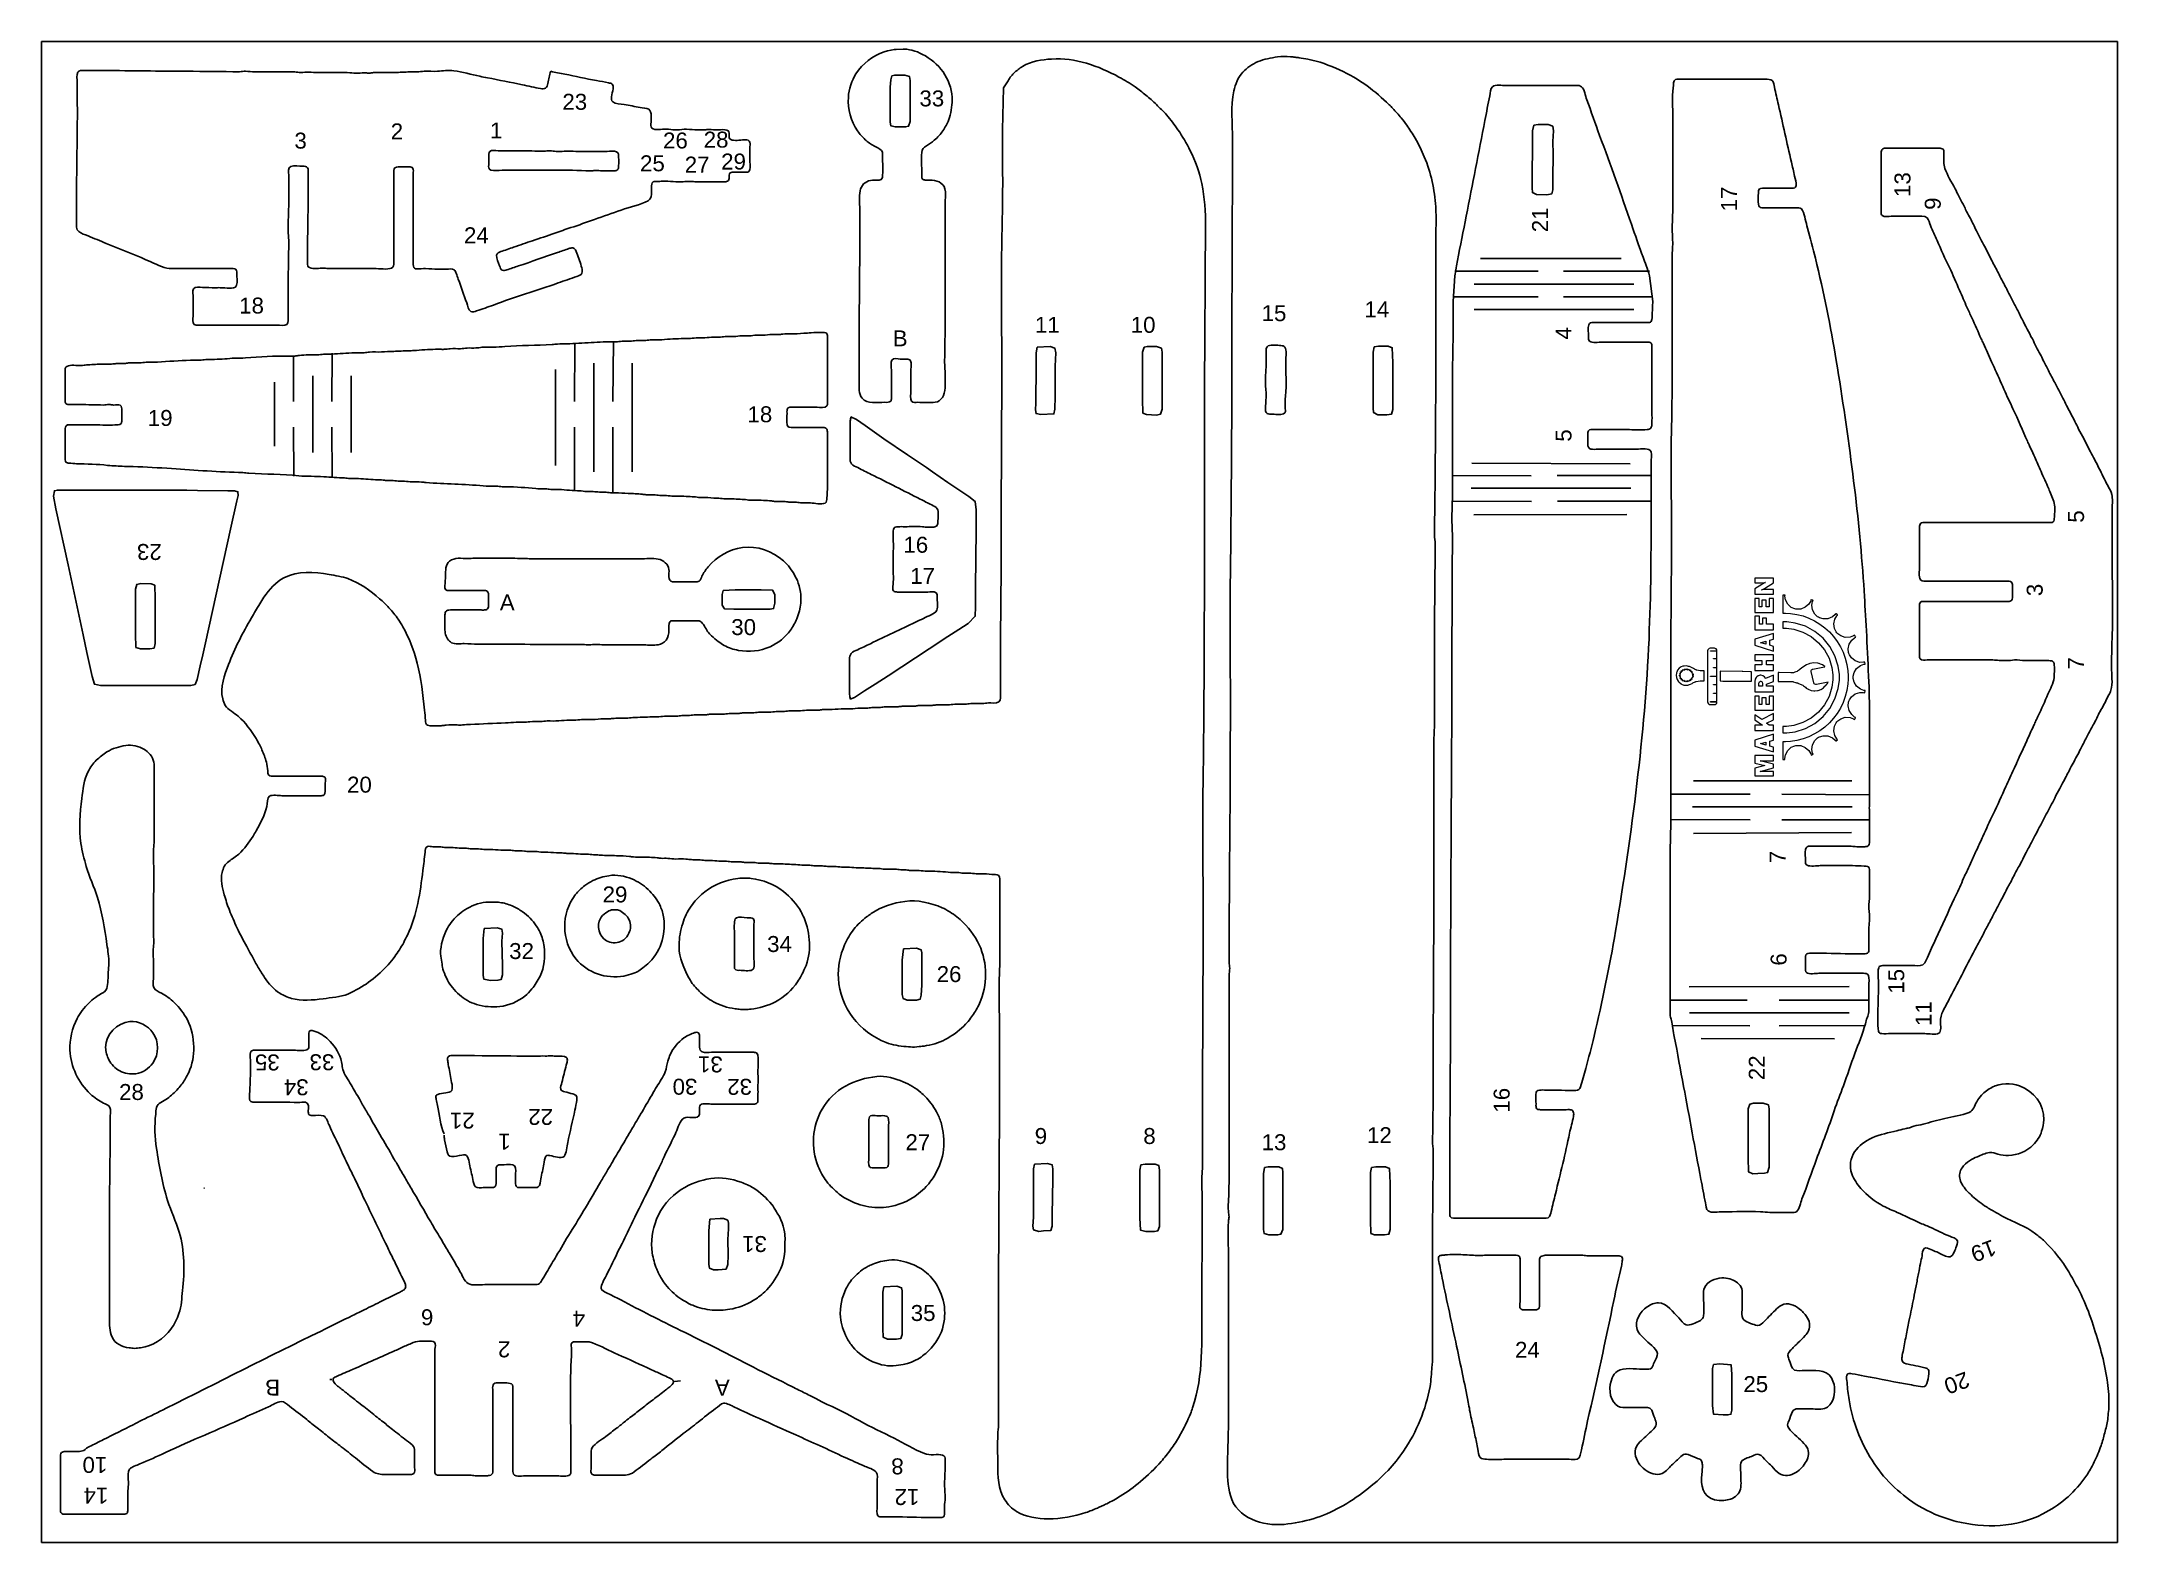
# Model space of a CAD drawing. Header units: millimetres. Extents: x 0 to 325, y 0 to 235.
import ezdxf
from ezdxf.enums import TextEntityAlignment as Align

# ---------------------------------------------------------------- set-up
doc = ezdxf.new("R2010")
doc.units = ezdxf.units.MM
for name, color, linetype in [('Cut', 7, 'Continuous'), ('Stege', 5, 'Continuous'), ('Text', 1, 'Continuous')]:
    doc.layers.add(name, color=color, linetype=linetype)
doc.layers.add('Gravur', color=3, linetype='Continuous', lineweight=20)
doc.styles.add('textstyle0', font='')
doc.styles.add('textstyle1', font='')
doc.styles.add('textstyle10', font='')
doc.styles.add('textstyle11', font='')
doc.styles.add('textstyle12', font='')
doc.styles.add('textstyle13', font='')
doc.styles.add('textstyle14', font='')
doc.styles.add('textstyle15', font='')
doc.styles.add('textstyle16', font='')
doc.styles.add('textstyle17', font='')
doc.styles.add('textstyle18', font='')
doc.styles.add('textstyle19', font='')
doc.styles.add('textstyle2', font='')
doc.styles.add('textstyle20', font='')
doc.styles.add('textstyle21', font='')
doc.styles.add('textstyle22', font='')
doc.styles.add('textstyle23', font='')
doc.styles.add('textstyle24', font='')
doc.styles.add('textstyle25', font='')
doc.styles.add('textstyle26', font='')
doc.styles.add('textstyle27', font='')
doc.styles.add('textstyle28', font='')
doc.styles.add('textstyle29', font='')
doc.styles.add('textstyle3', font='')
doc.styles.add('textstyle30', font='')
doc.styles.add('textstyle31', font='')
doc.styles.add('textstyle32', font='')
doc.styles.add('textstyle33', font='')
doc.styles.add('textstyle34', font='')
doc.styles.add('textstyle35', font='')
doc.styles.add('textstyle36', font='')
doc.styles.add('textstyle37', font='')
doc.styles.add('textstyle38', font='')
doc.styles.add('textstyle39', font='')
doc.styles.add('textstyle4', font='')
doc.styles.add('textstyle40', font='')
doc.styles.add('textstyle41', font='')
doc.styles.add('textstyle42', font='')
doc.styles.add('textstyle43', font='')
doc.styles.add('textstyle44', font='')
doc.styles.add('textstyle45', font='')
doc.styles.add('textstyle46', font='')
doc.styles.add('textstyle47', font='')
doc.styles.add('textstyle48', font='')
doc.styles.add('textstyle49', font='')
doc.styles.add('textstyle5', font='')
doc.styles.add('textstyle50', font='')
doc.styles.add('textstyle51', font='')
doc.styles.add('textstyle52', font='')
doc.styles.add('textstyle53', font='')
doc.styles.add('textstyle54', font='')
doc.styles.add('textstyle55', font='')
doc.styles.add('textstyle56', font='')
doc.styles.add('textstyle57', font='')
doc.styles.add('textstyle58', font='')
doc.styles.add('textstyle59', font='')
doc.styles.add('textstyle6', font='')
doc.styles.add('textstyle60', font='')
doc.styles.add('textstyle61', font='')
doc.styles.add('textstyle62', font='')
doc.styles.add('textstyle63', font='')
doc.styles.add('textstyle64', font='')
doc.styles.add('textstyle65', font='')
doc.styles.add('textstyle66', font='')
doc.styles.add('textstyle67', font='')
doc.styles.add('textstyle68', font='')
doc.styles.add('textstyle69', font='')
doc.styles.add('textstyle7', font='')
doc.styles.add('textstyle70', font='')
doc.styles.add('textstyle71', font='')
doc.styles.add('textstyle72', font='')
doc.styles.add('textstyle73', font='')
doc.styles.add('textstyle8', font='')
doc.styles.add('textstyle9', font='')
doc.styles.get('textstyle0').set_extended_font_data('Arial')
doc.styles.get('textstyle1').set_extended_font_data('Arial')
doc.styles.get('textstyle10').set_extended_font_data('Arial')
doc.styles.get('textstyle11').set_extended_font_data('Arial')
doc.styles.get('textstyle12').set_extended_font_data('Arial')
doc.styles.get('textstyle13').set_extended_font_data('Arial')
doc.styles.get('textstyle14').set_extended_font_data('Arial')
doc.styles.get('textstyle15').set_extended_font_data('Arial')
doc.styles.get('textstyle16').set_extended_font_data('Arial')
doc.styles.get('textstyle17').set_extended_font_data('Arial')
doc.styles.get('textstyle18').set_extended_font_data('Arial')
doc.styles.get('textstyle19').set_extended_font_data('Arial')
doc.styles.get('textstyle2').set_extended_font_data('Arial')
doc.styles.get('textstyle20').set_extended_font_data('Arial')
doc.styles.get('textstyle21').set_extended_font_data('Arial')
doc.styles.get('textstyle22').set_extended_font_data('Arial')
doc.styles.get('textstyle23').set_extended_font_data('Arial')
doc.styles.get('textstyle24').set_extended_font_data('Arial')
doc.styles.get('textstyle25').set_extended_font_data('Arial')
doc.styles.get('textstyle26').set_extended_font_data('Arial')
doc.styles.get('textstyle27').set_extended_font_data('Arial')
doc.styles.get('textstyle28').set_extended_font_data('Arial')
doc.styles.get('textstyle29').set_extended_font_data('Arial')
doc.styles.get('textstyle3').set_extended_font_data('Arial')
doc.styles.get('textstyle30').set_extended_font_data('Arial')
doc.styles.get('textstyle31').set_extended_font_data('Arial')
doc.styles.get('textstyle32').set_extended_font_data('Arial')
doc.styles.get('textstyle33').set_extended_font_data('Arial')
doc.styles.get('textstyle34').set_extended_font_data('Arial')
doc.styles.get('textstyle35').set_extended_font_data('Arial')
doc.styles.get('textstyle36').set_extended_font_data('Arial')
doc.styles.get('textstyle37').set_extended_font_data('Arial')
doc.styles.get('textstyle38').set_extended_font_data('Arial')
doc.styles.get('textstyle39').set_extended_font_data('Arial')
doc.styles.get('textstyle4').set_extended_font_data('Arial')
doc.styles.get('textstyle40').set_extended_font_data('Arial')
doc.styles.get('textstyle41').set_extended_font_data('Arial')
doc.styles.get('textstyle42').set_extended_font_data('Arial')
doc.styles.get('textstyle43').set_extended_font_data('Arial')
doc.styles.get('textstyle44').set_extended_font_data('Arial')
doc.styles.get('textstyle45').set_extended_font_data('Arial')
doc.styles.get('textstyle46').set_extended_font_data('Arial')
doc.styles.get('textstyle47').set_extended_font_data('Arial')
doc.styles.get('textstyle48').set_extended_font_data('Arial')
doc.styles.get('textstyle49').set_extended_font_data('Arial')
doc.styles.get('textstyle5').set_extended_font_data('Arial')
doc.styles.get('textstyle50').set_extended_font_data('Arial')
doc.styles.get('textstyle51').set_extended_font_data('Arial')
doc.styles.get('textstyle52').set_extended_font_data('Arial')
doc.styles.get('textstyle53').set_extended_font_data('Arial')
doc.styles.get('textstyle54').set_extended_font_data('Arial')
doc.styles.get('textstyle55').set_extended_font_data('Arial')
doc.styles.get('textstyle56').set_extended_font_data('Arial')
doc.styles.get('textstyle57').set_extended_font_data('Arial')
doc.styles.get('textstyle58').set_extended_font_data('Arial')
doc.styles.get('textstyle59').set_extended_font_data('Arial')
doc.styles.get('textstyle6').set_extended_font_data('Arial')
doc.styles.get('textstyle60').set_extended_font_data('Arial')
doc.styles.get('textstyle61').set_extended_font_data('Arial')
doc.styles.get('textstyle62').set_extended_font_data('Arial')
doc.styles.get('textstyle63').set_extended_font_data('Arial')
doc.styles.get('textstyle64').set_extended_font_data('Arial')
doc.styles.get('textstyle65').set_extended_font_data('Arial')
doc.styles.get('textstyle66').set_extended_font_data('Arial')
doc.styles.get('textstyle67').set_extended_font_data('Arial')
doc.styles.get('textstyle68').set_extended_font_data('Arial')
doc.styles.get('textstyle69').set_extended_font_data('Arial')
doc.styles.get('textstyle7').set_extended_font_data('Arial')
doc.styles.get('textstyle70').set_extended_font_data('Arial')
doc.styles.get('textstyle71').set_extended_font_data('Arial')
doc.styles.get('textstyle72').set_extended_font_data('Arial')
doc.styles.get('textstyle73').set_extended_font_data('Arial')
doc.styles.get('textstyle8').set_extended_font_data('Arial')
doc.styles.get('textstyle9').set_extended_font_data('Arial')

msp = doc.modelspace()

# ---------------------------------------------------------------- texts
at = {"layer": 'Text'}
for s, style, p in [('23', 'textstyle35', (83.48, 225.56)), ('33', 'textstyle41', (139.38, 226.09)), ('2', 'textstyle30', (55.64, 220.93)), ('1', 'textstyle31', (71.17, 221.07)), ('3', 'textstyle32', (40.56, 219.48)), ('26', 'textstyle37', (99.24, 219.5)), ('28', 'textstyle39', (105.61, 219.64)), ('25', 'textstyle36', (95.64, 215.93)), ('27', 'textstyle38', (102.64, 215.73)), ('29', 'textstyle40', (108.34, 216.21)), ('24', 'textstyle34', (68.08, 204.66)), ('18', 'textstyle33', (32.88, 193.66)), ('11', 'textstyle43', (157.46, 190.64)), ('10', 'textstyle44', (172.46, 190.64)), ('15', 'textstyle0', (192.95, 192.47)), ('14', 'textstyle1', (209.05, 193.07)), ('B', 'textstyle47', (134.43, 188.53)), ('19', 'textstyle48', (18.58, 176.06)), ('18', 'textstyle42', (112.46, 176.64)), ('16', 'textstyle9', (136.87, 156.21)), ('17', 'textstyle8', (137.94, 151.34)), ('A', 'textstyle46', (72.91, 147.18)), ('30', 'textstyle45', (109.92, 143.32)), ('20', 'textstyle65', (49.77, 118.65)), ('29', 'textstyle22', (89.78, 101.46)), ('34', 'textstyle53', (115.54, 93.7)), ('32', 'textstyle64', (75.15, 92.6)), ('26', 'textstyle21', (142.08, 88.99)), ('28', 'textstyle49', (14.08, 70.53)), ('12', 'textstyle15', (209.45, 63.77)), ('27', 'textstyle20', (137.19, 62.67)), ('9', 'textstyle66', (156.46, 63.64)), ('8', 'textstyle67', (173.46, 63.64)), ('13', 'textstyle14', (192.95, 62.67)), ('35', 'textstyle4', (138.02, 35.93)), ('24', 'textstyle17', (232.62, 30.16)), ('25', 'textstyle26', (268.37, 24.8))]:
    msp.add_text(s, height=2.5, dxfattribs=dict(at, style=style)).set_placement(p, align=Align.MIDDLE_CENTER)
for s, rotation, style, p in [('17', 90, 'textstyle25', (264.19, 210.34)), ('13', 90, 'textstyle27', (291.34, 212.6)), ('21', 90, 'textstyle29', (234.6, 207.08)), ('9', 90, 'textstyle28', (296.08, 209.61)), ('4', 90, 'textstyle2', (238.27, 189.31)), ('5', 90, 'textstyle3', (238.27, 173.31)), ('5', 90, 'textstyle6', (318.51, 160.63)), ('23', 180, 'textstyle16', (16.89, 155.08)), ('3', 90, 'textstyle5', (312.04, 149.13)), ('7', 90, 'textstyle7', (318.51, 137.64)), ('7', 90, 'textstyle11', (271.8, 107.31)), ('6', 90, 'textstyle10', (271.95, 91.28)), ('15', 90, 'textstyle23', (290.36, 87.86)), ('11', 90, 'textstyle24', (294.64, 82.8)), ('35', 180, 'textstyle68', (35.35, 75.16)), ('33', 180, 'textstyle70', (43.91, 75.19)), ('31', 180, 'textstyle72', (104.72, 74.85)), ('22', 90, 'textstyle12', (268.53, 74.32)), ('34', 180, 'textstyle69', (39.88, 71.27)), ('30', 180, 'textstyle71', (100.74, 71.36)), ('32', 180, 'textstyle73', (109.3, 71.34)), ('16', 90, 'textstyle13', (228.59, 69.24)), ('21', 180, 'textstyle50', (65.88, 66.06)), ('22', 180, 'textstyle51', (78.15, 66.63)), ('1', 180, 'textstyle52', (72.48, 62.76)), ('31', 180, 'textstyle54', (111.62, 46.73)), ('19', 200, 'textstyle19', (304.03, 45.65)), ('6', 180, 'textstyle58', (60.38, 35.26)), ('4', 180, 'textstyle60', (84.13, 35.02)), ('2', 180, 'textstyle59', (72.43, 30.24)), ('20', 200, 'textstyle18', (299.85, 24.97)), ('B', 180, 'textstyle61', (36.18, 24.26)), ('A', 180, 'textstyle57', (106.58, 24.26)), ('10', 180, 'textstyle62', (8.36, 12.15)), ('8', 180, 'textstyle56', (134, 11.92)), ('14', 180, 'textstyle63', (8.52, 7.35)), ('12', 180, 'textstyle55', (135.49, 7.12))]:
    msp.add_text(s, height=2.5, rotation=rotation, dxfattribs=dict(at, style=style)).set_placement(p, align=Align.MIDDLE_CENTER)

# ---------------------------------------------------------------- linework, layer by layer
at = {"layer": 'Cut'}
for p, q in [((0, 235), (325, 235)), ((0, 0), (0, 235)), ((325, 235), (325, 0)), ((150.58, 227.76), (150.44, 221.18)), ((151.21, 228.67), (150.58, 227.76)), ((221, 194.32), (221.27, 198.31)), ((234.28, 199.02), (221.28, 199.02)), ((225.28, 201.02), (247.28, 201.02)), ((238.28, 199.02), (251.75, 199.02)), ((251.75, 198.31), (252.27, 194.31)), ((221, 195.02), (234.28, 195.02)), ((224.28, 197.02), (249.28, 197.02)), ((238.28, 195.02), (252.28, 195.02)), ((224.28, 193.02), (249.28, 193.02)), ((39.46, 185.75), (39.46, 178.64)), ((45.46, 178.64), (45.48, 186.22)), ((83.46, 178.64), (83.5, 187.74)), ((89.46, 178.64), (89.52, 188.1)), ((42.46, 182.64), (42.46, 170.64)), ((48.46, 182.64), (48.46, 170.64)), ((80.46, 183.64), (80.46, 168.64)), ((86.46, 167.64), (86.46, 184.64)), ((92.46, 184.64), (92.46, 167.64)), ((36.46, 181.64), (36.46, 171.64)), ((39.46, 174.64), (39.48, 166.95)), ((45.46, 174.64), (45.49, 166.79)), ((83.46, 174.64), (83.46, 164.64)), ((89.46, 174.64), (89.46, 164.35)), ((233.23, 167.02), (220.82, 167.06)), ((223.91, 168.98), (248.71, 168.9)), ((237.28, 167.07), (251.99, 167.06)), ((220.85, 163.06), (233.28, 163)), ((223.82, 165.06), (248.82, 165.06)), ((237.33, 163.05), (251.99, 163.06)), ((224.25, 160.92), (248.17, 160.96)), ((324.2, 143.91), (324.2, 143.01)), ((24.39, 135.12), (24.06, 134.31)), ((267.47, 117.16), (255.07, 117.16)), ((258.61, 119.24), (283.39, 119.24)), ((272.47, 117.16), (286.15, 117.04)), ((258.47, 115.16), (283.47, 115.16)), ((255.02, 113.17), (267.47, 113.16)), ((258.62, 111.01), (283.34, 111.15)), ((272.47, 113.16), (286.17, 113.16)), ((267.01, 84.91), (254.93, 84.91)), ((257.96, 87.01), (282.98, 87.04)), ((272.01, 84.91), (286.18, 84.91)), ((258.01, 82.91), (283.01, 82.91)), ((255.27, 80.92), (267.45, 80.91)), ((259.84, 78.89), (280.7, 78.88)), ((272.01, 80.91), (285.57, 80.92)), ((136.66, 77.56), (137.4, 77.63)), ((234.7, 44.79), (235.38, 44.96)), ((325, 0), (0, 0))]:
    msp.add_line(p, q, dxfattribs=at)
for points in [[(5.57, 225.89), (5.6, 228.55)], [(229.22, 228.1), (234.81, 228.1), (239.34, 228.1)], [(256.86, 229.1), (258.97, 229.1), (267.4, 229.1)], [(255.39, 209.91), (255.39, 223.2)], [(71.48, 217.9), (74.86, 217.9)], [(290.22, 218.29), (295.49, 218.29)], [(288.01, 209.86), (288.01, 215.97)], [(38.7, 214.11), (38.7, 209.79)], [(55.14, 212.42), (55.14, 202.93)], [(58.2, 200.61), (58.2, 203.25), (58.2, 211.68)], [(272.36, 212.02), (269.93, 212.02)], [(5.49, 206.73), (5.49, 210.95)], [(128.1, 203.29), (128.1, 208.77)], [(141.49, 206.76), (141.49, 195.38)], [(293.49, 207.64), (289.59, 207.64)], [(218.28, 203.54), (218.28, 188.99)], [(29.11, 199.46), (26.89, 199.46)], [(255.28, 194.21), (255.28, 201.27)], [(38.59, 195.45), (38.59, 191.97)], [(23.73, 191.97), (23.73, 194.92)], [(36.91, 190.6), (33.01, 190.6), (26.36, 190.6)], [(250.1, 191), (244.51, 191)], [(123.03, 186.7), (123.03, 180.48), (123.03, 178.79)], [(127.99, 181.68), (127.99, 187.37)], [(244.3, 187.94), (249.67, 187.94)], [(133.05, 183.57), (133.05, 180.09)], [(136.11, 180.3), (136.11, 183.68)], [(252.1, 184.57), (252.1, 178.03)], [(121.45, 177.74), (118.18, 177.74)], [(126.72, 176.22), (127.57, 175.84), (128.94, 174.87), (131.89, 172.81), (135.58, 170.31), (136.53, 169.65), (138.53, 168.28), (139.48, 167.63), (141.9, 165.98), (145.17, 163.74), (146.16, 162.99), (146.33, 161.67), (146.33, 158.51), (146.22, 149.55), (146.22, 146.49), (146.19, 145.02), (145.06, 143.9), (143.59, 142.94), (141.9, 141.84), (138.95, 139.91), (132.52, 135.7), (130.52, 134.4), (129.67, 133.86), (128.83, 133.32), (127.25, 132.29), (126.62, 132.05)], [(126.62, 170.84), (126.62, 174.11)], [(123.03, 171.84), (123.03, 165.41)], [(243.88, 171.18), (249.78, 171.18)], [(301.29, 159.68), (307.83, 159.68), (313.52, 159.68)], [(324.17, 161.89), (324.17, 157.46), (324.2, 143.91)], [(294.02, 153.04), (294.02, 157.46)], [(88.23, 154.01), (93.71, 154.01)], [(305.93, 150.51), (297.18, 150.51)], [(68.3, 149.06), (64.51, 149.06)], [(138.74, 148.81), (135.16, 148.81)], [(297.6, 147.34), (305.3, 147.34)], [(64.82, 146), (68.62, 146)], [(102.25, 144.31), (100.35, 144.31)], [(294.02, 139.44), (294.02, 142.28), (294.02, 145.87)], [(126.51, 133.95), (126.51, 137.11)], [(150.12, 133.05), (150.12, 137.16)], [(255.07, 120.63), (255.07, 137.18)], [(298.23, 138.17), (295.18, 138.17)], [(286.17, 122), (286.17, 117.89)], [(17.62, 119.65), (17.62, 115.02)], [(217.97, 119.94), (217.97, 101.7)], [(37.64, 116.92), (42.39, 116.92)], [(255.07, 116.2), (255.06, 114.41), (255.05, 112.61), (254.97, 108.29), (254.97, 89.74), (254.97, 87.63), (254.97, 86.58), (254.97, 85.52), (254.97, 84.68), (254.97, 83.52), (254.97, 82.47)], [(281.64, 109.03), (278.05, 109.03)], [(278.47, 105.97), (283.53, 105.97)], [(108.47, 91.16), (108.47, 95.27)], [(111.52, 96.22), (111.52, 91.48)], [(17.51, 91.3), (17.51, 88.24)], [(278.26, 89.11), (283.32, 89.11)], [(289.38, 90.31), (293.28, 90.31)], [(34.9, 77.07), (39.54, 77.07)], [(110.07, 68.63), (105.01, 68.63)], [(10.76, 64.21), (10.76, 66.84)], [(129.52, 60.25), (129.52, 64.15)], [(132.58, 64.89), (132.58, 60.99)], [(220.47, 53.43), (220.47, 59.12)], [(25.42, 55.46), (25.52, 55.46)], [(10.66, 35.11), (10.66, 39.12), (10.66, 54.4)], [(234.7, 50.79), (232.39, 50.79)], [(217.76, 46.89), (217.76, 35.19)], [(185.82, 29.7), (185.82, 44.46)], [(231.47, 42.85), (231.47, 38.21)], [(234.53, 38.43), (234.53, 43.27)], [(266.23, 38.84), (266.23, 36.42)], [(149.81, 20.57), (149.81, 29.01), (149.81, 31.64)], [(61.57, 11.81), (61.57, 15.29), (61.57, 27.31)], [(45.13, 25.52), (45.45, 25.52)], [(70.64, 23.73), (70.64, 21.62), (70.64, 14.03)], [(99.1, 25.2), (100.05, 25.31)], [(73.8, 11.6), (73.8, 13.71), (73.8, 21.51)], [(239.17, 13.02), (236.85, 13.02), (228.94, 13.02)], [(2.96, 6.86), (2.96, 11.92)], [(65.69, 10.55), (62.84, 10.55)], [(90.46, 10.55), (87.61, 10.55)], [(130.83, 5.7), (130.83, 9.49)], [(11.29, 4.43), (5.39, 4.43)]]:
    msp.add_lwpolyline(points, dxfattribs=at)
for points in [[(133.12, 229.64), (133.58, 229.74), (135.16, 229.74), (135.9, 229.5), (136.01, 228.9), (136.01, 227.95), (136.01, 223.53), (136, 222.47), (135.74, 221.74), (135.27, 221.63), (133.69, 221.63), (132.95, 221.8), (132.84, 222.37), (132.84, 223.31), (132.84, 227.85), (132.95, 229.01)], [(233.61, 221.88), (234.28, 221.99), (235.86, 221.99), (236.6, 221.74), (236.71, 221.04), (236.61, 219.35), (236.68, 217.35), (236.6, 213.55), (236.6, 211.76), (236.43, 211.13), (235.65, 211.02), (234.07, 211.03), (233.4, 211.36), (233.37, 212.08), (233.39, 213.77), (233.44, 218.93), (233.44, 221.04)], [(155.88, 187.12), (157.92, 187.23), (158.66, 186.98), (158.77, 186.28), (158.69, 184.17), (158.68, 179.43), (158.66, 177.42), (158.49, 176.69), (156.45, 176.58), (155.71, 176.75), (155.61, 177.32), (155.66, 178.37), (155.71, 184.17), (155.71, 186.28)], [(172.61, 187.12), (173.1, 187.23), (174.58, 187.23), (175.32, 186.98), (175.42, 186.38), (175.42, 184.91), (175.42, 179.64), (175.42, 177.42), (175.18, 176.63), (174.58, 176.51), (173, 176.58), (172.43, 176.82), (172.37, 179), (172.37, 184.17), (172.37, 186.38)], [(208.65, 187.19), (209.32, 187.3), (210.8, 187.3), (211.47, 187.06), (211.54, 184.77), (211.54, 179.4), (211.54, 177.39), (211.37, 176.66), (210.59, 176.55), (209.85, 176.55), (209.22, 176.56), (208.54, 176.9), (208.48, 177.6), (208.48, 178.97), (208.48, 184.14), (208.48, 186.35)], [(17.62, 140), (16.94, 139.89), (15.47, 139.89), (14.79, 140.14), (14.73, 142.21), (14.73, 147.38), (14.73, 149.27), (14.9, 150.01), (15.57, 150.12), (17.15, 150.11), (17.72, 149.87), (17.78, 147.8), (17.78, 142.84), (17.78, 140.73)], [(106.74, 149.05), (108.57, 149.16), (112.68, 149.16), (114.46, 149.1), (114.79, 148.42), (114.79, 147.05), (114.62, 146.21), (114.05, 146.1), (112.68, 146.1), (111.94, 146.1), (110.78, 146.1), (109.2, 146.1), (108.36, 146.1), (106.9, 146.18), (106.57, 146.74), (106.57, 148.42)], [(69.3, 96.15), (71.34, 96.25), (72.08, 96.01), (72.19, 95.41), (72.09, 94.15), (72.19, 90.35), (72.19, 88.88), (71.94, 88.14), (71.45, 88.03), (70.29, 87.97), (69.24, 88.2), (69.13, 88.77), (69.13, 89.82), (69.13, 94.57)], [(134.93, 92.94), (136.98, 93.04), (137.71, 92.8), (137.82, 92.31), (137.82, 91.25), (137.82, 87.25), (137.71, 85.67), (137.55, 85.04), (136.98, 84.93), (135.5, 84.93), (134.87, 85.17), (134.76, 85.77), (134.76, 86.72), (134.76, 91.15)], [(267.44, 68.65), (268.04, 68.76), (269.51, 68.76), (270.35, 68.52), (270.46, 67.92), (270.46, 66.34), (270.46, 60.85), (270.46, 58.75), (270.22, 57.91), (269.72, 57.8), (268.67, 57.78), (267.93, 57.7), (267.26, 58.03), (267.19, 60.22), (267.19, 65.49), (267.2, 67.92)], [(155.46, 59.25), (157.5, 59.36), (158.24, 59.11), (158.35, 58.51), (158.35, 56.93), (158.24, 51.24), (158.24, 49.55), (158, 48.83), (156.87, 48.78), (156.13, 48.71), (155.29, 48.97), (155.19, 49.55), (155.29, 50.92), (155.29, 56.93), (155.29, 58.51)], [(172.11, 59.14), (172.79, 59.25), (173.42, 59.25), (174.37, 59.25), (174.94, 59.01), (175, 58.3), (175, 56.72), (175, 51.03), (175, 49.45), (174.76, 48.77), (174.26, 48.71), (172.89, 48.71), (172.05, 48.88), (171.95, 50.82), (171.95, 55.98), (171.95, 58.3)], [(191.47, 58.69), (192.04, 58.8), (192.77, 58.8), (193.72, 58.8), (194.29, 58.55), (194.35, 57.95), (194.35, 55.53), (194.35, 53.53), (194.35, 52.68), (194.35, 50.58), (194.35, 49.84), (194.35, 48.99), (194.02, 48.26), (193.51, 48.15), (192.77, 48.15), (192.14, 48.15), (191.41, 48.4), (191.3, 48.99), (191.3, 49.63), (191.3, 50.89), (191.29, 51.84), (191.3, 53.11), (191.3, 54.05), (191.3, 55), (191.3, 56.48), (191.3, 57.74)], [(208.23, 58.69), (208.9, 58.8), (210.38, 58.8), (211.05, 58.55), (211.12, 56.27), (211.12, 50.89), (211.12, 48.99), (210.95, 48.26), (210.27, 48.15), (208.69, 48.15), (208.12, 48.4), (208.06, 50.47), (208.06, 55.85), (208.06, 57.95)], [(104.64, 50.6), (106.27, 50.71), (106.79, 50.7), (107.42, 50.46), (107.53, 49.97), (107.53, 49.12), (107.43, 47.44), (107.52, 45.01), (107.43, 43.54), (107.18, 42.8), (105.95, 42.69), (105.21, 42.7), (104.58, 42.94), (104.47, 43.54), (104.47, 44.49), (104.47, 48.81)], [(131.87, 40.03), (133.92, 40.14), (134.65, 39.89), (134.76, 39.4), (134.76, 38.34), (134.76, 34.23), (134.76, 32.55), (134.52, 31.93), (133.81, 31.81), (133.08, 31.81), (132.44, 31.81), (131.77, 32.14), (131.71, 33.49), (131.71, 36.97), (131.71, 39.19)], [(261.76, 27.87), (262.75, 27.98), (264.54, 27.81), (264.65, 26.3), (264.65, 22.29), (264.65, 20.71), (264.48, 20.08), (264.01, 19.97), (263.28, 19.97), (261.76, 20.08), (261.59, 21.45), (261.59, 25.56), (261.59, 27.24)]]:
    msp.add_lwpolyline(points, close=True, dxfattribs=at)
at = {"layer": 'Cut', "flags": 128}
for points in [[(24.06, 134.31), (23.37, 134.2), (20.84, 134.2), (19.79, 134.2), (17.15, 134.2), (11.88, 134.2), (9.25, 134.2), (8.27, 134.37), (7.93, 135.57), (7.09, 139.36), (6.53, 142.11), (4.15, 153.07), (2.25, 161.82), (1.87, 163.82), (2.02, 164.66), (2.5, 164.77), (3.55, 164.77), (7.66, 164.77), (18.52, 164.77), (19.37, 164.77), (20.1, 164.77), (21.47, 164.77), (22.11, 164.77), (22.74, 164.75), (24.43, 164.69), (29.17, 164.66), (30.22, 164.66), (30.74, 164.5), (30.78, 163.93), (30.59, 163.08), (29.61, 158.66), (25.65, 140.84), (25.25, 139)], [(24.86, 137.25), (24.39, 135.12)]]:
    msp.add_lwpolyline(points, dxfattribs=at)
at = {"layer": 'Cut'}
for points in [[(127.51, 229.96), (128.53, 231.51), (130.1, 232.79), (131.9, 233.38)], [(131.9, 233.38), (132.62, 233.62), (133.48, 233.75), (133.82, 233.77)], [(134.87, 233.82), (135.54, 233.84), (136.94, 233.56), (137.9, 232.99)], [(137.9, 232.99), (140.46, 231.74), (142.41, 229.15), (142.54, 226.27)], [(152.23, 230.04), (152.65, 230.45), (153.1, 230.8), (153.6, 231.11)], [(153.6, 231.11), (154.96, 231.95), (156.59, 232.16), (158.14, 232.26)], [(158.14, 232.26), (161.78, 232.5), (165.49, 231.17), (168.68, 229.44)], [(188.06, 230.19), (188.72, 230.88), (189.55, 231.48), (190.45, 231.85)], [(190.45, 231.85), (191.43, 232.25), (192.47, 232.44), (193.51, 232.59)], [(193.51, 232.59), (194.15, 232.67), (194.88, 232.67), (195.51, 232.62)], [(195.51, 232.62), (195.77, 232.6), (196, 232.56), (196.25, 232.53)], [(196.25, 232.53), (196.47, 232.51), (196.67, 232.48), (196.88, 232.45)], [(196.88, 232.45), (197.33, 232.39), (197.81, 232.32), (198.25, 232.23)], [(198.25, 232.23), (199.97, 231.89), (201.62, 231.28), (203.21, 230.56)], [(5.6, 228.55), (5.6, 229.02), (5.45, 229.78), (5.66, 230.2)], [(5.66, 230.2), (5.82, 230.53), (6.35, 230.45), (6.65, 230.45)], [(6.65, 230.45), (7.71, 230.45), (8.76, 230.45), (9.81, 230.45)], [(9.81, 230.45), (14.1, 230.45), (18.39, 230.34), (22.68, 230.34)], [(22.68, 230.34), (25.45, 230.34), (28.24, 230.27), (31, 230.27)], [(31, 230.27), (31.32, 230.27), (31.63, 230.35), (31.95, 230.34)], [(31.95, 230.34), (32.46, 230.32), (32.9, 230.24), (33.43, 230.24)], [(33.43, 230.24), (34.05, 230.24), (34.61, 230.24), (35.22, 230.24)], [(35.22, 230.24), (36.68, 230.24), (38.19, 230.3), (39.65, 230.23)], [(39.65, 230.23), (39.97, 230.22), (40.27, 230.15), (40.6, 230.14)], [(40.6, 230.14), (41.03, 230.12), (41.43, 230.23), (41.86, 230.22)], [(41.86, 230.22), (42.37, 230.21), (42.83, 230.13), (43.34, 230.13)], [(43.34, 230.13), (43.8, 230.13), (44.16, 230.13), (44.6, 230.13)], [(44.6, 230.13), (45.66, 230.13), (46.81, 230.16), (47.87, 230.13)], [(47.87, 230.13), (48.43, 230.12), (48.73, 230.03), (49.24, 230.03)], [(49.24, 230.03), (49.72, 230.02), (50.03, 230.09), (50.51, 230.1)], [(50.51, 230.1), (50.76, 230.11), (50.99, 230.05), (51.24, 230.05)], [(51.24, 230.05), (51.49, 230.06), (51.73, 230.12), (51.98, 230.13)], [(51.98, 230.13), (53.18, 230.18), (54.38, 230.1), (55.57, 230.15)], [(55.57, 230.15), (56.36, 230.18), (57.16, 230.24), (57.99, 230.24)], [(57.99, 230.24), (58.29, 230.24), (58.54, 230.23), (58.83, 230.24)], [(58.83, 230.24), (59.19, 230.25), (59.52, 230.32), (59.89, 230.34)], [(59.89, 230.34), (60.59, 230.37), (61.3, 230.3), (62, 230.35)], [(62, 230.35), (62.83, 230.41), (63.68, 230.53), (64.53, 230.42)], [(64.53, 230.42), (65.91, 230.24), (67.27, 229.82), (68.64, 229.55)], [(68.64, 229.55), (69.02, 229.47), (69.41, 229.41), (69.8, 229.33)], [(69.8, 229.33), (71.62, 228.97), (73.44, 228.6), (75.28, 228.23)], [(75.28, 228.23), (76.19, 228.05), (77.21, 227.76), (78.12, 227.63)], [(78.12, 227.63), (78.39, 227.6), (78.69, 227.55), (78.92, 227.71)], [(78.92, 227.71), (79.16, 227.87), (79.2, 228.17), (79.26, 228.45)], [(79.26, 228.45), (79.4, 229.08), (79.48, 229.74), (79.71, 230.34)], [(79.71, 230.34), (80.4, 230.17), (81.18, 230.05), (81.92, 229.9)], [(81.92, 229.9), (83.56, 229.55), (85.22, 229.18), (86.87, 228.89)], [(86.87, 228.89), (87.49, 228.79), (88.17, 228.66), (88.77, 228.53)], [(88.77, 228.53), (89, 228.48), (89.18, 228.48), (89.34, 228.34)], [(89.48, 227.6), (89.43, 227.25), (89.27, 226.69), (89.23, 226.34)], [(89.34, 228.34), (89.56, 228.15), (89.51, 227.84), (89.48, 227.6)], [(126.31, 226.27), (126.37, 227.5), (126.83, 228.94), (127.51, 229.96)], [(151.21, 228.67), (151.46, 229.2), (151.82, 229.62), (152.23, 230.04)], [(168.68, 229.44), (169.55, 228.96), (170.41, 228.46), (171.21, 227.9)], [(171.21, 227.9), (171.5, 227.69), (171.77, 227.48), (172.05, 227.26)], [(186.66, 227.26), (186.89, 228.33), (187.29, 229.39), (188.06, 230.19)], [(203.21, 230.56), (204.72, 229.86), (206.2, 229.04), (207.53, 228.05)], [(207.53, 228.05), (208.77, 227.13), (209.87, 226.16), (211, 225.1)], [(226.73, 226.52), (226.82, 226.94), (226.83, 227.63), (227.17, 227.93)], [(227.17, 227.93), (227.59, 228.31), (228.69, 228.1), (229.22, 228.1)], [(239.34, 228.1), (239.83, 228.1), (240.7, 228.26), (241.09, 227.93)], [(241.09, 227.93), (241.58, 227.53), (241.7, 226.47), (241.92, 225.89)], [(255.39, 223.2), (255.39, 224.69), (255.25, 226.25), (255.45, 227.73)], [(255.45, 227.73), (255.51, 228.21), (255.36, 228.93), (255.82, 229.07)], [(255.82, 229.07), (256.13, 229.16), (256.5, 229.1), (256.86, 229.1)], [(267.4, 229.1), (268.25, 229.1), (269.09, 229.13), (269.93, 229.1)], [(269.93, 229.1), (270.23, 229.08), (270.69, 229.08), (270.93, 228.89)], [(270.93, 228.89), (271.19, 228.68), (271.22, 228.14), (271.29, 227.84)], [(271.29, 227.84), (271.52, 226.93), (271.71, 226.01), (271.93, 225.09)], [(89.23, 226.34), (89.19, 226.04), (89.18, 225.78), (89.44, 225.56)], [(89.44, 225.56), (89.85, 225.2), (90.64, 225.24), (91.2, 225.15)], [(91.2, 225.15), (92.05, 225.01), (92.88, 224.81), (93.73, 224.66)], [(93.73, 224.66), (94.13, 224.59), (94.7, 224.59), (95.06, 224.39)], [(95.06, 224.39), (95.65, 224.05), (95.41, 222.67), (95.41, 222.12)], [(127.75, 221), (126.68, 222.53), (126.23, 224.4), (126.31, 226.27)], [(142.54, 226.27), (142.59, 225.19), (142.47, 224.13), (142.16, 223.1)], [(172.05, 227.26), (172.61, 226.83), (173.2, 226.37), (173.74, 225.9)], [(173.74, 225.9), (174.29, 225.41), (174.8, 224.86), (175.32, 224.34)], [(175.32, 224.34), (175.6, 224.06), (175.88, 223.8), (176.14, 223.5)], [(186.45, 219.67), (186.45, 222.13), (186.14, 224.84), (186.66, 227.26)], [(211, 225.1), (211.21, 224.91), (211.37, 224.72), (211.55, 224.51)], [(211.55, 224.51), (211.98, 224.05), (212.45, 223.54), (212.86, 223.04)], [(225.98, 222.62), (226.24, 223.92), (226.44, 225.23), (226.73, 226.52)], [(241.92, 225.89), (242.61, 224.04), (243.23, 222.16), (243.92, 220.3)], [(271.93, 225.09), (272.63, 222.11), (273.23, 219.11), (273.95, 216.13)], [(5.49, 210.95), (5.49, 215.5), (5.6, 220.08), (5.61, 223.75)], [(95.41, 222.12), (95.42, 221.79), (95.37, 221.42), (95.74, 221.31)], [(95.74, 221.31), (96.45, 221.1), (97.36, 221.33), (98.15, 221.26)], [(98.15, 221.26), (98.65, 221.21), (98.98, 221.17), (99.52, 221.17)], [(99.52, 221.17), (100.06, 221.17), (100.45, 221.29), (101, 221.27)], [(101, 221.27), (101.57, 221.24), (102.13, 221.18), (102.69, 221.17)], [(102.69, 221.17), (103, 221.17), (103.54, 221.16), (103.85, 221.18)], [(103.85, 221.18), (104.06, 221.18), (104.25, 221.22), (104.48, 221.22)], [(104.48, 221.22), (104.96, 221.22), (105.47, 221.17), (105.95, 221.17)], [(105.95, 221.17), (106.37, 221.17), (106.89, 221.26), (107.31, 221.14)], [(107.31, 221.14), (107.64, 221.04), (107.63, 220.73), (107.64, 220.43)], [(141.61, 221.84), (141.3, 221.26), (140.95, 220.76), (140.51, 220.26)], [(142.16, 223.1), (142.03, 222.65), (141.84, 222.26), (141.61, 221.84)], [(150.41, 207.37), (150.53, 211.95), (150.44, 216.58), (150.44, 221.18)], [(176.14, 223.5), (176.79, 222.78), (177.35, 221.97), (177.91, 221.18)], [(177.91, 221.18), (178.65, 220.14), (179.26, 219.06), (179.82, 217.91)], [(212.86, 223.04), (213.18, 222.65), (213.47, 222.28), (213.76, 221.88)], [(213.76, 221.88), (213.98, 221.57), (214.17, 221.25), (214.38, 220.93)], [(223.05, 207.65), (224.04, 212.64), (224.98, 217.63), (225.98, 222.62)], [(70.01, 216.85), (70.01, 217.14), (69.95, 217.61), (70.18, 217.79)], [(70.18, 217.79), (70.52, 218.07), (71.01, 217.9), (71.48, 217.9)], [(74.86, 217.9), (76.12, 217.9), (77.4, 217.83), (78.65, 217.83)], [(78.65, 217.83), (78.97, 217.83), (79.27, 217.91), (79.6, 217.89)], [(79.6, 217.89), (79.97, 217.87), (80.2, 217.81), (80.55, 217.8)], [(80.55, 217.8), (80.77, 217.79), (80.98, 217.8), (81.18, 217.8)], [(81.18, 217.8), (81.57, 217.8), (82.05, 217.83), (82.45, 217.83)], [(82.45, 217.83), (82.99, 217.82), (83.49, 217.8), (84.03, 217.8)], [(84.03, 217.8), (84.47, 217.8), (84.8, 217.8), (85.29, 217.8)], [(85.29, 217.8), (86.38, 217.8), (87.46, 217.8), (88.56, 217.8)], [(88.56, 217.8), (89.07, 217.8), (89.6, 217.92), (90.02, 217.73)], [(107.64, 220.43), (107.65, 220.16), (107.6, 219.79), (107.89, 219.65)], [(107.89, 219.65), (108.41, 219.4), (109.38, 219.59), (109.96, 219.59)], [(109.96, 219.59), (110.23, 219.59), (110.62, 219.65), (110.8, 219.42)], [(110.8, 219.42), (110.98, 219.19), (110.91, 218.8), (110.91, 218.54)], [(110.91, 218.54), (110.9, 218.11), (110.85, 217.82), (110.87, 217.2)], [(128.94, 219.63), (128.48, 220.06), (128.11, 220.49), (127.75, 221)], [(130.31, 218.65), (129.82, 218.94), (129.37, 219.24), (128.94, 219.63)], [(131.52, 217.92), (131.23, 218.3), (130.7, 218.42), (130.31, 218.65)], [(131.68, 216.88), (131.68, 217.23), (131.73, 217.62), (131.52, 217.92)], [(138.54, 218.65), (138.09, 218.38), (137.83, 218.18), (137.8, 217.62)], [(139.76, 219.53), (139.37, 219.19), (138.97, 218.92), (138.54, 218.65)], [(140.51, 220.26), (140.28, 219.99), (140.02, 219.77), (139.76, 219.53)], [(179.82, 217.91), (180.63, 216.3), (181.28, 214.53), (181.64, 212.75)], [(186.34, 183.09), (186.34, 195.29), (186.45, 207.48), (186.45, 219.67)], [(214.38, 220.93), (214.62, 220.58), (214.84, 220.25), (215.06, 219.88)], [(215.06, 219.88), (215.61, 218.93), (216.04, 217.94), (216.48, 216.92)], [(243.92, 220.3), (245.65, 215.69), (247.29, 211.04), (248.91, 206.39)], [(288.01, 217.55), (288.02, 217.78), (288.03, 218.03), (288.25, 218.18)], [(288.25, 218.18), (288.43, 218.3), (288.63, 218.28), (288.85, 218.29)], [(288.85, 218.29), (289.29, 218.3), (289.78, 218.29), (290.22, 218.29)], [(295.49, 218.29), (296.02, 218.29), (296.55, 218.3), (297.07, 218.29)], [(297.07, 218.29), (297.28, 218.28), (297.56, 218.3), (297.7, 218.12)], [(297.7, 218.12), (297.88, 217.9), (297.81, 217.5), (297.81, 217.23)], [(39.03, 215.45), (38.55, 215.3), (38.7, 214.5), (38.7, 214.11)], [(40.91, 215.48), (40.37, 215.49), (39.55, 215.6), (39.03, 215.45)], [(41.65, 215.23), (41.48, 215.48), (41.18, 215.47), (40.91, 215.48)], [(41.76, 214.53), (41.75, 214.79), (41.79, 215.02), (41.65, 215.23)], [(41.76, 212), (41.76, 212.82), (41.76, 213.72), (41.76, 214.53)], [(55.14, 214.53), (55.13, 213.85), (55.14, 213.11), (55.14, 212.42)], [(55.57, 215.34), (55.16, 215.23), (55.15, 214.95), (55.14, 214.53)], [(56.62, 215.37), (56.18, 215.37), (55.96, 215.45), (55.57, 215.34)], [(57.57, 215.37), (57.26, 215.38), (56.93, 215.37), (56.62, 215.37)], [(58.14, 215.13), (58.02, 215.36), (57.78, 215.36), (57.57, 215.37)], [(58.2, 214.32), (58.2, 214.61), (58.26, 214.88), (58.14, 215.13)], [(70.34, 214.88), (69.92, 215.01), (70.01, 215.33), (70.01, 215.69)], [(70.01, 215.69), (70.01, 216.03), (70.01, 216.5), (70.01, 216.85)], [(72.12, 214.85), (71.47, 214.85), (70.93, 214.7), (70.34, 214.88)], [(74.65, 214.85), (73.81, 214.85), (72.94, 214.85), (72.12, 214.85)], [(85.93, 214.75), (82.21, 214.92), (78.39, 214.85), (74.65, 214.85)], [(86.66, 214.79), (86.41, 214.79), (86.18, 214.74), (85.93, 214.75)], [(88.98, 214.74), (88.21, 214.74), (87.42, 214.79), (86.66, 214.79)], [(89.82, 214.76), (89.58, 214.72), (89.25, 214.74), (88.98, 214.74)], [(90.24, 214.99), (90.13, 214.82), (89.98, 214.78), (89.82, 214.76)], [(90.02, 217.73), (90.4, 217.57), (90.35, 217.2), (90.35, 216.85)], [(90.35, 215.58), (90.35, 215.38), (90.37, 215.17), (90.24, 214.99)], [(90.35, 216.85), (90.36, 216.49), (90.36, 215.93), (90.35, 215.58)], [(108.48, 214.53), (108.27, 214.53), (107.99, 214.56), (107.81, 214.42)], [(110.07, 214.53), (109.54, 214.53), (109.01, 214.53), (108.48, 214.53)], [(110.74, 214.64), (110.56, 214.5), (110.28, 214.53), (110.07, 214.53)], [(110.91, 216.11), (110.92, 215.77), (111.05, 214.89), (110.74, 214.64)], [(110.87, 217.2), (110.87, 216.98), (110.89, 216.6), (110.91, 216.11)], [(131.68, 214.14), (131.7, 214.95), (131.68, 216.05), (131.68, 216.88)], [(137.8, 217.62), (137.76, 216.6), (137.8, 215.38), (137.8, 214.35)], [(216.48, 216.92), (217.53, 214.44), (218.09, 211.81), (218.27, 209.12)], [(273.95, 216.13), (274.13, 215.4), (274.28, 214.66), (274.46, 213.92)], [(288.01, 215.97), (288.01, 216.46), (287.99, 217.07), (288.01, 217.55)], [(297.81, 217.23), (297.81, 216.53), (297.74, 215.8), (297.98, 215.13)], [(297.98, 215.13), (298.35, 214.07), (299.05, 212.96), (299.57, 211.96)], [(41.65, 203.04), (41.65, 206.03), (41.76, 209), (41.76, 212)], [(58.2, 211.68), (58.2, 212.56), (58.2, 213.44), (58.2, 214.32)], [(95.52, 212.21), (95.51, 211.63), (95.6, 210.4), (94.98, 210.08)], [(95.76, 213.02), (95.48, 212.88), (95.52, 212.48), (95.52, 212.21)], [(96.36, 213.06), (96.09, 213.06), (95.94, 213.11), (95.76, 213.02)], [(97.2, 213.14), (96.94, 213.12), (96.64, 213.06), (96.36, 213.06)], [(98.89, 213.06), (98.33, 213.07), (97.76, 213.19), (97.2, 213.14)], [(100.47, 213.05), (99.95, 213.05), (99.46, 213.04), (98.89, 213.06)], [(101.42, 213.08), (101.1, 213.09), (100.79, 213.06), (100.47, 213.05)], [(102.26, 213.05), (101.97, 213.06), (101.72, 213.08), (101.42, 213.08)], [(104.79, 213.05), (103.96, 213.05), (103.09, 213.05), (102.26, 213.05)], [(106.8, 213.05), (106.16, 213.05), (105.44, 213.05), (104.79, 213.05)], [(107.4, 213.12), (107.2, 213.02), (107.04, 213.06), (106.8, 213.05)], [(107.64, 213.69), (107.63, 213.48), (107.64, 213.24), (107.4, 213.12)], [(107.81, 214.42), (107.6, 214.25), (107.65, 213.93), (107.64, 213.69)], [(128.1, 208.77), (128.1, 209.69), (127.98, 210.71), (128.15, 211.61)], [(128.15, 211.61), (128.31, 212.48), (128.92, 213.09), (129.79, 213.25)], [(129.79, 213.25), (130.15, 213.32), (130.59, 213.29), (130.95, 213.3)], [(130.95, 213.3), (131.18, 213.31), (131.43, 213.32), (131.58, 213.54)], [(131.58, 213.54), (131.7, 213.73), (131.68, 213.93), (131.68, 214.14)], [(137.8, 214.35), (137.8, 214.08), (137.74, 213.67), (137.91, 213.47)], [(137.91, 213.47), (138.02, 213.33), (138.17, 213.32), (138.33, 213.31)], [(138.33, 213.31), (138.55, 213.29), (138.83, 213.3), (139.06, 213.3)], [(139.06, 213.3), (140.02, 213.3), (141.16, 212.98), (141.44, 211.93)], [(141.44, 211.93), (141.6, 211.35), (141.49, 210.73), (141.49, 210.14)], [(181.64, 212.75), (182.54, 208.35), (182.17, 203.72), (182.17, 199.25)], [(268.78, 211.29), (268.76, 210.71), (268.7, 210.06), (268.79, 209.5)], [(268.94, 211.91), (268.76, 211.77), (268.78, 211.49), (268.78, 211.29)], [(269.93, 212.02), (269.65, 212.02), (269.18, 212.11), (268.94, 211.91)], [(274.05, 212.03), (273.54, 212), (272.88, 212.02), (272.36, 212.02)], [(274.68, 212.45), (274.62, 212.06), (274.37, 212.04), (274.05, 212.03)], [(274.46, 213.92), (274.58, 213.38), (274.74, 212.95), (274.68, 212.45)], [(299.57, 211.96), (299.79, 211.56), (299.96, 211.2), (300.16, 210.8)], [(38.7, 209.79), (38.7, 208.31), (38.6, 206.83), (38.6, 205.36)], [(90.77, 208.6), (89.38, 208.1), (87.96, 207.63), (86.56, 207.14)], [(94.98, 210.08), (93.7, 209.41), (92.14, 209.1), (90.77, 208.6)], [(141.49, 210.14), (141.48, 209.01), (141.49, 207.89), (141.49, 206.76)], [(218.27, 209.12), (218.4, 207.28), (218.28, 205.39), (218.28, 203.54)], [(255.35, 203.91), (255.23, 205.88), (255.39, 207.93), (255.39, 209.91)], [(268.79, 209.5), (268.84, 209.16), (269, 209.03), (269.3, 208.98)], [(269.3, 208.98), (269.64, 208.93), (270.09, 208.97), (270.46, 208.97)], [(270.46, 208.97), (271.89, 208.97), (273.38, 208.98), (274.78, 208.97)], [(274.78, 208.97), (275.2, 208.96), (275.52, 208.98), (275.71, 208.54)], [(275.71, 208.54), (276.05, 207.71), (276.23, 206.68), (276.47, 205.8)], [(288.18, 207.75), (287.99, 207.9), (288.01, 208.17), (288.01, 208.38)], [(288.01, 208.38), (288, 208.87), (288.01, 209.37), (288.01, 209.86)], [(300.16, 210.8), (300.39, 210.35), (300.59, 209.97), (300.82, 209.54)], [(300.82, 209.54), (300.98, 209.26), (301.09, 208.99), (301.23, 208.7)], [(301.23, 208.7), (301.43, 208.3), (301.63, 207.94), (301.85, 207.54)], [(5.82, 205.23), (5.39, 205.57), (5.49, 206.22), (5.49, 206.73)], [(7.28, 204.58), (6.81, 204.77), (6.22, 204.92), (5.82, 205.23)], [(38.6, 205.36), (38.6, 204.87), (38.7, 204.36), (38.7, 203.88)], [(80.34, 204.98), (79.19, 204.57), (78.02, 204.2), (76.86, 203.81)], [(82.87, 205.86), (82.03, 205.6), (81.17, 205.28), (80.34, 204.98)], [(86.56, 207.14), (85.33, 206.72), (84.11, 206.24), (82.87, 205.86)], [(150.33, 183.65), (150.33, 191.55), (150.2, 199.49), (150.41, 207.37)], [(221.69, 200.69), (222.11, 203.02), (222.58, 205.34), (223.05, 207.65)], [(248.91, 206.39), (249.51, 204.66), (250.1, 202.94), (250.72, 201.22)], [(276.47, 205.8), (276.9, 204.23), (277.3, 202.65), (277.7, 201.06)], [(289.59, 207.64), (289.21, 207.64), (288.49, 207.5), (288.18, 207.75)], [(295.18, 207.4), (294.84, 207.81), (293.98, 207.64), (293.49, 207.64)], [(295.73, 206.17), (295.57, 206.55), (295.45, 207.07), (295.18, 207.4)], [(296.76, 203.85), (296.42, 204.62), (296.06, 205.39), (295.73, 206.17)], [(301.85, 207.54), (302.19, 206.91), (302.47, 206.29), (302.79, 205.64)], [(302.79, 205.64), (303.2, 204.82), (303.62, 204.02), (304.04, 203.21)], [(10.13, 203.4), (9.18, 203.78), (8.23, 204.18), (7.28, 204.58)], [(16.35, 200.84), (14.29, 201.72), (12.21, 202.57), (10.13, 203.4)], [(38.7, 203.88), (38.7, 201.09), (38.59, 198.27), (38.59, 195.45)], [(41.65, 200.51), (41.65, 201.34), (41.65, 202.21), (41.65, 203.04)], [(55.14, 202.93), (55.14, 202.12), (55.15, 201.2), (55.14, 200.4)], [(71.23, 201.55), (71.18, 201.06), (71.54, 200.38), (71.71, 199.88)], [(71.9, 202.1), (71.62, 202.01), (71.27, 201.91), (71.23, 201.55)], [(73.91, 202.79), (73.28, 202.58), (72.52, 202.3), (71.9, 202.1)], [(76.86, 203.81), (75.87, 203.48), (74.9, 203.13), (73.91, 202.79)], [(74.65, 199.86), (76.7, 200.51), (78.71, 201.31), (80.76, 201.96)], [(80.76, 201.96), (81.32, 202.14), (82, 202.41), (82.55, 202.58)], [(82.55, 202.58), (82.78, 202.65), (82.96, 202.72), (83.18, 202.68)], [(83.18, 202.68), (83.54, 202.61), (83.67, 202.21), (83.78, 201.88)], [(83.78, 201.88), (84.06, 201.12), (84.38, 200.34), (84.58, 199.56)], [(127.99, 187.37), (127.99, 192.68), (128.1, 197.97), (128.1, 203.29)], [(255.28, 201.27), (255.28, 202.16), (255.41, 203.01), (255.35, 203.91)], [(298.68, 199.63), (298.01, 201.01), (297.39, 202.42), (296.76, 203.85)], [(304.04, 203.21), (304.41, 202.51), (304.76, 201.83), (305.12, 201.11)], [(19.62, 199.54), (18.54, 199.77), (17.37, 200.41), (16.35, 200.84)], [(20.99, 199.46), (20.49, 199.46), (20.1, 199.44), (19.62, 199.54)], [(21.83, 199.46), (21.54, 199.46), (21.29, 199.46), (20.99, 199.46)], [(22.36, 199.46), (22.18, 199.46), (22.01, 199.46), (21.83, 199.46)], [(23.1, 199.46), (22.82, 199.46), (22.62, 199.46), (22.36, 199.46)], [(24.68, 199.46), (24.15, 199.46), (23.63, 199.46), (23.1, 199.46)], [(26.89, 199.46), (26.15, 199.46), (25.41, 199.46), (24.68, 199.46)], [(30.25, 199.42), (29.9, 199.53), (29.47, 199.46), (29.11, 199.46)], [(30.58, 198.72), (30.58, 199.01), (30.59, 199.32), (30.25, 199.42)], [(30.55, 196.83), (30.71, 197.36), (30.59, 198.16), (30.58, 198.72)], [(41.76, 199.73), (41.59, 199.94), (41.65, 200.22), (41.65, 200.51)], [(42.7, 199.46), (42.42, 199.48), (41.93, 199.51), (41.76, 199.73)], [(43.97, 199.53), (43.49, 199.52), (43.22, 199.43), (42.7, 199.46)], [(44.92, 199.46), (44.6, 199.46), (44.29, 199.54), (43.97, 199.53)], [(46.18, 199.46), (45.81, 199.46), (45.3, 199.45), (44.92, 199.46)], [(47.24, 199.46), (46.85, 199.46), (46.56, 199.46), (46.18, 199.46)], [(52.09, 199.46), (50.48, 199.46), (48.84, 199.46), (47.24, 199.46)], [(54.81, 199.52), (54.16, 199.24), (52.88, 199.46), (52.09, 199.46)], [(55.14, 200.4), (55.14, 200.06), (55.19, 199.68), (54.81, 199.52)], [(58.31, 199.61), (58.13, 199.86), (58.2, 200.32), (58.2, 200.61)], [(58.83, 199.39), (58.63, 199.39), (58.43, 199.43), (58.31, 199.61)], [(60.1, 199.45), (59.67, 199.46), (59.25, 199.39), (58.83, 199.39)], [(62.1, 199.35), (61.41, 199.35), (60.83, 199.44), (60.1, 199.45)], [(63.37, 199.35), (63, 199.35), (62.45, 199.35), (62.1, 199.35)], [(64.59, 199.24), (64.23, 199.48), (63.86, 199.35), (63.37, 199.35)], [(64.91, 198.72), (64.84, 198.9), (64.76, 199.13), (64.59, 199.24)], [(65.25, 197.77), (65.14, 198.08), (65.03, 198.41), (64.91, 198.72)], [(71.71, 199.88), (71.8, 199.62), (71.87, 199.32), (72.14, 199.2)], [(72.14, 199.2), (72.37, 199.11), (72.62, 199.18), (72.85, 199.25)], [(72.85, 199.25), (73.46, 199.44), (74.04, 199.66), (74.65, 199.86)], [(84.61, 198.73), (84.48, 198.42), (84.13, 198.32), (83.82, 198.21)], [(84.58, 199.56), (84.65, 199.29), (84.72, 198.99), (84.61, 198.73)], [(182.17, 199.25), (182.17, 191.98), (182.07, 184.7), (182.07, 177.43)], [(221.27, 198.31), (221.34, 199.03), (221.58, 200.09), (221.69, 200.69)], [(250.72, 201.22), (251, 200.47), (251.44, 199.44), (251.75, 198.31)], [(277.7, 201.06), (279.01, 195.77), (280.1, 190.41), (280.98, 185.04)], [(300.27, 196.05), (299.74, 197.23), (299.25, 198.47), (298.68, 199.63)], [(305.12, 201.11), (305.44, 200.46), (305.78, 199.85), (306.12, 199.21)], [(306.12, 199.21), (306.28, 198.89), (306.43, 198.59), (306.59, 198.26)], [(306.59, 198.26), (306.79, 197.86), (307, 197.49), (307.21, 197.1)], [(23.73, 194.92), (23.73, 195.32), (23.62, 195.9), (23.79, 196.26)], [(23.79, 196.26), (23.99, 196.65), (24.84, 196.5), (25.21, 196.5)], [(25.21, 196.5), (25.89, 196.5), (26.54, 196.44), (27.21, 196.43)], [(27.21, 196.43), (27.46, 196.42), (27.69, 196.48), (27.95, 196.46)], [(27.95, 196.46), (28.44, 196.44), (28.92, 196.4), (29.42, 196.4)], [(29.42, 196.4), (29.83, 196.4), (30.39, 196.3), (30.55, 196.83)], [(66.56, 194.08), (66.12, 195.31), (65.68, 196.54), (65.25, 197.77)], [(80.87, 197.2), (77.51, 196.03), (74.06, 195), (70.75, 193.74)], [(83.82, 198.21), (82.84, 197.87), (81.85, 197.54), (80.87, 197.2)], [(141.49, 195.38), (141.49, 191.93), (141.45, 188.49), (141.39, 185.05)], [(301.43, 193.41), (301.03, 194.31), (300.68, 195.14), (300.27, 196.05)], [(307.21, 197.1), (307.51, 196.53), (307.82, 195.88), (308.13, 195.31)], [(308.13, 195.31), (308.35, 194.89), (308.54, 194.46), (308.76, 194.04)], [(23.9, 190.71), (23.6, 190.94), (23.73, 191.64), (23.73, 191.97)], [(38.59, 191.97), (38.59, 191.64), (38.72, 190.94), (38.42, 190.71)], [(67.19, 192.72), (66.81, 192.93), (66.7, 193.68), (66.56, 194.08)], [(68.11, 192.81), (67.82, 192.72), (67.47, 192.56), (67.19, 192.72)], [(70.75, 193.74), (69.88, 193.42), (68.99, 193.11), (68.11, 192.81)], [(221, 189.2), (221.04, 191.1), (221, 193), (221, 194.32)], [(252.27, 194.31), (252.1, 192.21), (252.22, 191.46), (251.99, 191.16)], [(255.18, 174.71), (255.34, 181.17), (255.28, 187.71), (255.28, 194.21)], [(302.21, 191.72), (301.94, 192.29), (301.68, 192.83), (301.43, 193.41)], [(308.76, 194.04), (309.03, 193.5), (309.31, 193.03), (309.59, 192.46)], [(309.59, 192.46), (309.76, 192.14), (309.9, 191.84), (310.07, 191.51)], [(24.57, 190.6), (24.36, 190.6), (24.08, 190.57), (23.9, 190.71)], [(26.36, 190.6), (25.77, 190.6), (25.17, 190.6), (24.57, 190.6)], [(38.42, 190.71), (38.1, 190.45), (37.31, 190.6), (36.91, 190.6)], [(100.16, 188.49), (100.56, 188.51), (100.93, 188.48), (101.32, 188.49)], [(101.32, 188.49), (101.71, 188.5), (102.03, 188.59), (102.48, 188.6)], [(102.48, 188.6), (102.93, 188.61), (103.39, 188.58), (103.85, 188.61)], [(103.85, 188.61), (104.31, 188.64), (104.73, 188.7), (105.22, 188.7)], [(105.22, 188.7), (105.52, 188.7), (105.75, 188.7), (106.06, 188.7)], [(106.06, 188.7), (106.41, 188.71), (106.68, 188.76), (107.01, 188.79)], [(107.01, 188.79), (107.52, 188.84), (107.9, 188.79), (108.38, 188.81)], [(108.38, 188.81), (108.79, 188.83), (109.2, 188.91), (109.64, 188.91)], [(109.64, 188.91), (110.07, 188.92), (110.4, 188.91), (110.8, 188.92)], [(110.8, 188.92), (111.21, 188.93), (111.52, 189.01), (111.96, 189.02)], [(111.96, 189.02), (112.29, 189.03), (112.59, 189.01), (112.91, 189.02)], [(112.91, 189.02), (113.41, 189.05), (113.88, 189.12), (114.39, 189.12)], [(114.39, 189.12), (114.7, 189.12), (114.92, 189.12), (115.23, 189.12)], [(115.23, 189.12), (115.54, 189.13), (115.8, 189.15), (116.07, 189.19)], [(116.07, 189.19), (116.43, 189.23), (116.86, 189.23), (117.23, 189.23)], [(117.23, 189.23), (117.93, 189.23), (118.65, 189.26), (119.34, 189.32)], [(119.34, 189.32), (119.78, 189.36), (120.07, 189.34), (120.5, 189.4)], [(120.5, 189.4), (121.05, 189.47), (121.65, 189.44), (122.19, 189.44)], [(122.19, 189.44), (122.42, 189.44), (122.76, 189.48), (122.92, 189.27)], [(122.92, 189.27), (123.07, 189.08), (123.03, 188.83), (123.03, 188.6)], [(123.03, 188.6), (123.04, 188.03), (123.03, 187.29), (123.03, 186.7)], [(218.28, 188.99), (218.28, 178.61), (218.21, 168.17), (218.07, 157.79)], [(220.89, 174.02), (220.89, 179.08), (220.87, 184.15), (221, 189.2)], [(242.22, 190.66), (242.06, 190.12), (242.18, 189.35), (242.19, 188.78)], [(242.19, 188.78), (242.19, 188.55), (242.18, 188.28), (242.36, 188.11)], [(242.93, 191), (242.64, 190.99), (242.32, 190.99), (242.22, 190.66)], [(244.51, 191), (243.98, 191), (243.45, 191), (242.93, 191)], [(251.47, 191), (251.02, 190.98), (250.55, 191), (250.1, 191)], [(251.99, 191.16), (251.86, 191.01), (251.65, 191.01), (251.47, 191)], [(303.65, 188.46), (303.17, 189.56), (302.73, 190.65), (302.21, 191.72)], [(310.07, 191.51), (310.59, 190.49), (311.1, 189.46), (311.67, 188.46)], [(27.1, 185.23), (28.15, 185.27), (29.21, 185.35), (30.27, 185.43)], [(30.27, 185.43), (30.82, 185.46), (31.42, 185.4), (31.95, 185.45)], [(31.95, 185.45), (34.15, 185.66), (36.48, 185.75), (38.7, 185.75)], [(38.7, 185.75), (39.03, 185.75), (39.33, 185.74), (39.65, 185.76)], [(39.65, 185.76), (39.91, 185.77), (40.13, 185.81), (40.39, 185.84)], [(40.39, 185.84), (40.81, 185.88), (41.32, 185.94), (41.76, 185.96)], [(41.76, 185.96), (42.33, 185.98), (42.88, 185.94), (43.44, 185.97)], [(43.44, 185.97), (43.77, 185.98), (44.06, 186.05), (44.39, 186.06)], [(44.39, 186.06), (44.9, 186.09), (45.37, 186.04), (45.87, 186.08)], [(45.87, 186.08), (47.04, 186.16), (48.27, 186.26), (49.45, 186.28)], [(49.45, 186.28), (49.83, 186.28), (50.15, 186.27), (50.51, 186.28)], [(50.51, 186.28), (50.8, 186.3), (51.05, 186.35), (51.35, 186.37)], [(51.35, 186.37), (52.01, 186.42), (52.61, 186.37), (53.25, 186.39)], [(53.25, 186.39), (53.87, 186.4), (54.49, 186.49), (55.14, 186.49)], [(55.14, 186.49), (55.92, 186.49), (56.69, 186.59), (57.46, 186.59)], [(57.46, 186.59), (57.75, 186.59), (58.03, 186.59), (58.31, 186.61)], [(58.31, 186.61), (59.41, 186.72), (60.55, 186.8), (61.68, 186.81)], [(61.68, 186.81), (61.93, 186.81), (62.18, 186.81), (62.42, 186.81)], [(62.42, 186.81), (62.63, 186.81), (62.8, 186.8), (63.05, 186.81)], [(63.05, 186.81), (63.39, 186.82), (63.65, 186.88), (64, 186.9)], [(64, 186.9), (64.56, 186.94), (65.04, 186.9), (65.58, 186.91)], [(65.58, 186.91), (65.94, 186.92), (66.27, 187), (66.63, 187.01)], [(66.63, 187.01), (67.1, 187.03), (67.55, 187), (68, 187.02)], [(68, 187.02), (68.32, 187.03), (68.63, 187.1), (68.95, 187.12)], [(68.95, 187.12), (70.14, 187.17), (71.35, 187.13), (72.54, 187.25)], [(72.54, 187.25), (74.99, 187.48), (77.47, 187.39), (79.92, 187.55)], [(79.92, 187.55), (80.2, 187.57), (80.47, 187.63), (80.76, 187.64)], [(80.76, 187.64), (81.27, 187.67), (81.74, 187.62), (82.24, 187.66)], [(82.24, 187.66), (82.85, 187.7), (83.5, 187.74), (84.13, 187.76)], [(84.13, 187.76), (85.39, 187.79), (86.67, 187.95), (87.93, 187.96)], [(87.93, 187.96), (88.6, 187.97), (89.27, 187.94), (89.93, 187.97)], [(89.93, 187.97), (90.25, 187.98), (90.56, 188.05), (90.88, 188.07)], [(90.88, 188.07), (91.32, 188.09), (91.74, 188.05), (92.14, 188.08)], [(92.14, 188.08), (92.47, 188.1), (92.75, 188.17), (93.09, 188.17)], [(93.09, 188.17), (93.54, 188.19), (93.94, 188.16), (94.36, 188.19)], [(94.36, 188.19), (94.68, 188.21), (94.97, 188.27), (95.31, 188.28)], [(95.31, 188.28), (95.77, 188.29), (96.22, 188.26), (96.68, 188.29)], [(96.68, 188.29), (97.82, 188.37), (99.01, 188.44), (100.16, 188.49)], [(134.43, 185.26), (134.1, 185.26), (133.34, 185.56), (133.12, 185.12)], [(135.48, 185.26), (135.24, 185.27), (134.7, 185.26), (134.43, 185.26)], [(136.05, 185.02), (135.92, 185.27), (135.68, 185.25), (135.48, 185.26)], [(191.72, 184.88), (191.72, 185.47), (191.69, 186.08), (191.72, 186.67)], [(191.72, 186.67), (191.73, 186.95), (191.77, 187.2), (192.05, 187.33)], [(192.05, 187.33), (192.55, 187.56), (193.5, 187.44), (194.04, 187.4)], [(194.04, 187.4), (194.26, 187.38), (194.52, 187.34), (194.67, 187.14)], [(194.67, 187.14), (194.99, 186.7), (194.78, 185.62), (194.78, 185.09)], [(242.36, 188.11), (242.73, 187.74), (243.81, 187.94), (244.3, 187.94)], [(249.67, 187.94), (250.23, 187.94), (250.8, 187.95), (251.36, 187.94)], [(251.36, 187.94), (251.57, 187.93), (251.84, 187.95), (251.99, 187.77)], [(251.99, 187.77), (252.16, 187.55), (252.1, 187.15), (252.1, 186.88)], [(252.1, 186.88), (252.1, 186.11), (252.1, 185.34), (252.1, 184.57)], [(304, 187.72), (303.88, 187.97), (303.77, 188.2), (303.65, 188.46)], [(305.27, 184.87), (304.85, 185.82), (304.46, 186.78), (304, 187.72)], [(311.67, 188.46), (311.9, 188.03), (312.07, 187.63), (312.28, 187.19)], [(312.28, 187.19), (312.48, 186.78), (312.69, 186.42), (312.9, 186.03)], [(312.9, 186.03), (313.08, 185.72), (313.23, 185.41), (313.39, 185.08)], [(3.7, 183.22), (3.7, 183.46), (3.65, 183.8), (3.81, 184)], [(3.7, 181.53), (3.7, 182.1), (3.7, 182.66), (3.7, 183.22)], [(3.81, 184), (4.14, 184.44), (5.37, 184.28), (5.81, 184.28)], [(5.81, 184.28), (6.02, 184.28), (6.21, 184.27), (6.44, 184.28)], [(6.44, 184.28), (6.74, 184.31), (6.96, 184.36), (7.28, 184.38)], [(7.28, 184.38), (8.05, 184.41), (8.84, 184.48), (9.6, 184.49)], [(9.6, 184.49), (9.84, 184.49), (10.11, 184.49), (10.34, 184.49)], [(10.34, 184.49), (10.55, 184.49), (10.74, 184.48), (10.97, 184.5)], [(10.97, 184.5), (11.23, 184.51), (11.44, 184.56), (11.71, 184.58)], [(11.71, 184.58), (12.19, 184.61), (12.53, 184.58), (12.98, 184.6)], [(12.98, 184.6), (13.21, 184.61), (13.4, 184.64), (13.61, 184.67)], [(13.61, 184.67), (13.94, 184.71), (14.33, 184.7), (14.66, 184.7)], [(14.66, 184.7), (15.01, 184.7), (15.29, 184.69), (15.61, 184.7)], [(15.61, 184.7), (15.96, 184.72), (16.29, 184.79), (16.67, 184.8)], [(16.67, 184.8), (17.16, 184.81), (17.65, 184.78), (18.14, 184.81)], [(18.14, 184.81), (19.85, 184.93), (21.59, 185.04), (23.31, 185.11)], [(23.31, 185.11), (23.89, 185.14), (24.43, 185.09), (24.99, 185.13)], [(24.99, 185.13), (25.31, 185.15), (25.62, 185.21), (25.94, 185.22)], [(25.94, 185.22), (26.34, 185.23), (26.72, 185.21), (27.1, 185.23)], [(133.12, 185.12), (132.92, 184.72), (133.05, 184.02), (133.05, 183.57)], [(136.11, 183.68), (136.11, 184.06), (136.22, 184.67), (136.05, 185.02)], [(141.49, 182.41), (141.46, 181.48), (141.59, 180.02), (141.04, 179.25)], [(141.39, 185.05), (141.37, 184.18), (141.51, 183.3), (141.49, 182.41)], [(150.23, 154.66), (150.23, 164.33), (150.33, 174), (150.33, 183.65)], [(186.13, 151.78), (186.26, 162.2), (186.34, 172.66), (186.34, 183.09)], [(191.62, 181.5), (191.6, 182.62), (191.72, 183.76), (191.72, 184.88)], [(194.78, 185.09), (194.78, 183.25), (194.93, 181.33), (194.76, 179.5)], [(280.98, 185.04), (282.91, 173.2), (284.5, 161.26), (285.28, 149.98)], [(305.67, 184.03), (305.53, 184.31), (305.39, 184.58), (305.27, 184.87)], [(307.23, 180.55), (306.71, 181.7), (306.22, 182.89), (305.67, 184.03)], [(313.39, 185.08), (313.65, 184.55), (313.95, 184.04), (314.19, 183.5)], [(314.19, 183.5), (314.51, 182.8), (314.84, 182.27), (315.18, 181.6)], [(3.81, 178.33), (3.63, 178.55), (3.7, 178.95), (3.7, 179.22)], [(3.7, 179.22), (3.7, 179.98), (3.7, 180.76), (3.7, 181.53)], [(123.03, 178.79), (123.03, 178.54), (123.08, 178.22), (122.97, 177.98)], [(128.45, 179.15), (127.88, 179.82), (127.99, 180.86), (127.99, 181.68)], [(132, 178.51), (130.88, 178.51), (129.25, 178.19), (128.45, 179.15)], [(133.05, 179.15), (133.05, 178.99), (133.06, 178.82), (132.95, 178.68)], [(133.05, 180.09), (133.05, 179.79), (133.07, 179.43), (133.05, 179.15)], [(136.22, 178.68), (135.95, 179.03), (136.11, 179.88), (136.11, 180.3)], [(141.04, 179.25), (140.76, 178.86), (140.4, 178.58), (139.91, 178.52)], [(191.61, 177.5), (191.6, 178.05), (191.69, 178.73), (191.71, 179.29)], [(191.71, 179.29), (191.75, 180.04), (191.63, 180.76), (191.62, 181.5)], [(194.76, 179.5), (194.7, 178.87), (194.65, 178.11), (194.71, 177.5)], [(308.64, 177.49), (308.16, 178.5), (307.69, 179.52), (307.23, 180.55)], [(315.18, 181.6), (315.58, 180.82), (316.02, 179.96), (316.44, 179.18)], [(316.44, 179.18), (316.66, 178.79), (316.83, 178.42), (317.03, 178.02)], [(4.44, 178.16), (4.22, 178.17), (3.96, 178.15), (3.81, 178.33)], [(6.02, 178.16), (5.5, 178.16), (4.96, 178.15), (4.44, 178.16)], [(9.71, 178.09), (8.49, 178.09), (7.25, 178.16), (6.02, 178.16)], [(10.55, 178.16), (10.26, 178.16), (9.99, 178.09), (9.71, 178.09)], [(11.29, 178.08), (11.04, 178.09), (10.81, 178.15), (10.55, 178.16)], [(12.31, 178.04), (11.99, 178.25), (11.73, 178.07), (11.29, 178.08)], [(12.55, 177.32), (12.55, 177.56), (12.58, 177.86), (12.31, 178.04)], [(12.45, 175.17), (12.56, 175.31), (12.55, 175.48), (12.55, 175.63)], [(12.55, 175.63), (12.57, 176.02), (12.56, 176.93), (12.55, 177.32)], [(116.71, 176.79), (116.71, 176.16), (116.63, 175.56), (116.72, 175)], [(116.88, 177.63), (116.65, 177.45), (116.71, 177.05), (116.71, 176.79)], [(118.18, 177.74), (117.83, 177.74), (117.17, 177.86), (116.88, 177.63)], [(122.97, 177.98), (122.77, 177.58), (121.83, 177.74), (121.45, 177.74)], [(126.62, 174.11), (126.62, 174.54), (126.61, 175.19), (126.62, 175.59)], [(126.62, 175.59), (126.63, 175.88), (126.67, 176.04), (126.72, 176.22)], [(132.95, 178.68), (132.77, 178.46), (132.31, 178.51), (132, 178.51)], [(137.17, 178.51), (136.89, 178.51), (136.42, 178.44), (136.22, 178.68)], [(139.91, 178.52), (139.01, 178.43), (138.07, 178.51), (137.17, 178.51)], [(182.07, 177.43), (182.07, 157.95), (182.09, 138.51), (181.87, 120.78)], [(191.72, 176.9), (191.6, 177.08), (191.62, 177.29), (191.61, 177.5)], [(192.46, 176.66), (192.19, 176.66), (191.88, 176.66), (191.72, 176.9)], [(194.44, 176.72), (193.96, 176.51), (193.05, 176.64), (192.46, 176.66)], [(194.71, 177.5), (194.75, 177.18), (194.81, 176.88), (194.44, 176.72)], [(252.1, 178.03), (252.1, 177.11), (252.17, 175.84), (252.09, 174.97)], [(310.91, 172.43), (310.12, 174.11), (309.44, 175.82), (308.64, 177.49)], [(317.03, 178.02), (317.2, 177.65), (317.39, 177.32), (317.58, 176.96)], [(317.58, 176.96), (317.84, 176.49), (318.08, 175.96), (318.33, 175.49)], [(3.7, 173.94), (3.7, 174.23), (3.66, 174.62), (3.87, 174.83)], [(3.7, 171.52), (3.67, 172.31), (3.7, 173.16), (3.7, 173.94)], [(3.87, 174.83), (4.12, 175.08), (4.49, 175), (4.86, 175)], [(4.86, 175), (5.98, 175), (7.11, 175), (8.23, 175)], [(8.23, 175), (8.85, 175), (9.42, 174.94), (10.03, 174.92)], [(10.03, 174.92), (10.49, 174.9), (11.03, 174.94), (11.5, 174.98)], [(11.5, 174.98), (11.81, 175.01), (12.27, 174.94), (12.45, 175.17)], [(116.72, 175), (116.8, 174.56), (117.22, 174.58), (117.66, 174.58)], [(117.66, 174.58), (118.95, 174.57), (120.26, 174.58), (121.56, 174.58)], [(121.56, 174.58), (121.83, 174.58), (122.14, 174.59), (122.4, 174.57)], [(122.4, 174.57), (122.59, 174.55), (122.79, 174.53), (122.92, 174.33)], [(122.92, 174.33), (123.04, 174.15), (123.03, 173.96), (123.03, 173.73)], [(123.03, 173.73), (123.04, 173.13), (123.03, 172.45), (123.03, 171.84)], [(220.89, 166.33), (220.89, 168.88), (220.89, 171.46), (220.89, 174.02)], [(242.08, 173.5), (242.07, 172.95), (242.04, 172.25), (242.09, 171.71)], [(242.19, 174.07), (242.07, 173.91), (242.09, 173.69), (242.08, 173.5)], [(243.03, 174.23), (242.69, 174.23), (242.39, 174.32), (242.19, 174.07)], [(244.3, 174.23), (243.85, 174.23), (243.46, 174.24), (243.03, 174.23)], [(245.14, 174.23), (244.86, 174.23), (244.58, 174.23), (244.3, 174.23)], [(247.46, 174.23), (246.69, 174.23), (245.91, 174.23), (245.14, 174.23)], [(248.62, 174.23), (248.23, 174.23), (247.85, 174.23), (247.46, 174.23)], [(251.36, 174.24), (250.46, 174.16), (249.52, 174.23), (248.62, 174.23)], [(251.93, 174.48), (251.78, 174.3), (251.6, 174.26), (251.36, 174.24)], [(252.09, 174.97), (252.08, 174.8), (252.06, 174.63), (251.93, 174.48)], [(255.18, 158.79), (255.18, 164.09), (255.05, 169.41), (255.18, 174.71)], [(311.23, 171.69), (311.12, 171.95), (311.02, 172.18), (310.91, 172.43)], [(318.33, 175.49), (318.54, 175.1), (318.72, 174.73), (318.92, 174.33)], [(318.92, 174.33), (319.18, 173.83), (319.44, 173.35), (319.71, 172.85)], [(319.71, 172.85), (320.08, 172.16), (320.41, 171.44), (320.77, 170.75)], [(3.81, 169.16), (3.66, 169.34), (3.7, 169.63), (3.7, 169.83)], [(3.7, 169.83), (3.7, 170.34), (3.72, 171), (3.7, 171.52)], [(4.33, 168.99), (4.13, 169), (3.94, 168.99), (3.81, 169.16)], [(126.8, 168.88), (126.44, 169.34), (126.62, 170.29), (126.62, 170.84)], [(242.09, 171.71), (242.16, 170.93), (243.3, 171.18), (243.88, 171.18)], [(249.78, 171.18), (250.34, 171.18), (251.83, 171.45), (251.98, 170.75)], [(251.98, 170.75), (252.1, 170.22), (251.99, 169.61), (251.99, 169.07)], [(251.99, 169.07), (251.99, 168.03), (252, 166.95), (251.99, 165.91)], [(311.92, 170.22), (311.7, 170.72), (311.46, 171.2), (311.23, 171.69)], [(312.89, 168), (312.57, 168.74), (312.24, 169.49), (311.92, 170.22)], [(320.77, 170.75), (320.97, 170.33), (321.18, 169.98), (321.39, 169.59)], [(321.39, 169.59), (321.88, 168.68), (322.32, 167.76), (322.77, 166.84)], [(5.49, 168.89), (5.13, 168.9), (4.69, 168.97), (4.33, 168.99)], [(10.34, 168.64), (8.76, 168.83), (7.09, 168.85), (5.49, 168.89)], [(12.98, 168.48), (12.1, 168.56), (11.23, 168.54), (10.34, 168.64)], [(14.35, 168.46), (13.88, 168.48), (13.42, 168.44), (12.98, 168.48)], [(20.36, 168.14), (18.36, 168.27), (16.33, 168.37), (14.35, 168.46)], [(31.53, 167.51), (27.81, 167.6), (24.07, 167.88), (20.36, 168.14)], [(32.48, 167.42), (32.16, 167.44), (31.85, 167.5), (31.53, 167.51)], [(40.28, 167), (37.68, 167.25), (35.08, 167.24), (32.48, 167.42)], [(44.18, 166.87), (42.89, 166.96), (41.56, 166.88), (40.28, 167)], [(47.45, 166.67), (46.37, 166.71), (45.27, 166.8), (44.18, 166.87)], [(48.29, 166.57), (48.01, 166.59), (47.73, 166.65), (47.45, 166.67)], [(49.24, 166.57), (48.91, 166.57), (48.61, 166.55), (48.29, 166.57)], [(52.3, 166.37), (51.3, 166.47), (50.25, 166.56), (49.24, 166.57)], [(53.25, 166.35), (52.92, 166.36), (52.62, 166.34), (52.3, 166.37)], [(54.09, 166.26), (53.8, 166.28), (53.54, 166.34), (53.25, 166.35)], [(55.04, 166.25), (54.71, 166.26), (54.41, 166.24), (54.09, 166.26)], [(56.09, 166.15), (55.75, 166.16), (55.41, 166.24), (55.04, 166.25)], [(56.83, 166.14), (56.56, 166.14), (56.35, 166.14), (56.09, 166.15)], [(57.99, 166.06), (57.6, 166.09), (57.23, 166.14), (56.83, 166.14)], [(59.47, 166.03), (58.97, 166.06), (58.48, 166.01), (57.99, 166.06)], [(60.2, 165.94), (59.95, 165.96), (59.71, 166.01), (59.47, 166.03)], [(69.16, 165.42), (66.19, 165.71), (63.18, 165.74), (60.2, 165.94)], [(127.78, 168.28), (127.45, 168.45), (127.04, 168.58), (126.8, 168.88)], [(129.88, 167.23), (129.18, 167.58), (128.46, 167.92), (127.78, 168.28)], [(137.58, 163.36), (135.02, 164.64), (132.46, 165.95), (129.88, 167.23)], [(220.91, 165.17), (220.91, 165.57), (220.89, 165.87), (220.89, 166.33)], [(251.99, 165.91), (251.99, 165.6), (251.98, 165.35), (251.98, 165.06)], [(314.07, 165.37), (313.68, 166.26), (313.26, 167.12), (312.89, 168)], [(322.77, 166.84), (323, 166.37), (323.24, 165.94), (323.48, 165.47)], [(71.9, 165.31), (71.59, 165.33), (71.29, 165.4), (70.96, 165.4)], [(72.75, 165.3), (72.45, 165.3), (72.19, 165.29), (71.9, 165.31)], [(77.39, 165), (75.88, 165.15), (74.28, 165.28), (72.75, 165.3)], [(78.76, 164.98), (78.29, 165), (77.83, 164.96), (77.39, 165)], [(79.49, 164.9), (79.24, 164.92), (79.01, 164.97), (78.76, 164.98)], [(80.55, 164.88), (80.19, 164.89), (79.84, 164.86), (79.49, 164.9)], [(83.92, 164.67), (82.79, 164.68), (81.67, 164.85), (80.55, 164.88)], [(85.08, 164.57), (84.7, 164.6), (84.32, 164.66), (83.92, 164.67)], [(86.14, 164.56), (85.77, 164.57), (85.44, 164.55), (85.08, 164.57)], [(87.08, 164.47), (86.77, 164.49), (86.47, 164.55), (86.14, 164.56)], [(88.14, 164.46), (87.77, 164.46), (87.44, 164.44), (87.08, 164.47)], [(89.09, 164.36), (88.77, 164.38), (88.47, 164.45), (88.14, 164.46)], [(89.83, 164.35), (89.57, 164.35), (89.34, 164.34), (89.09, 164.36)], [(91.83, 164.25), (91.17, 164.25), (90.48, 164.35), (89.83, 164.35)], [(94.04, 164.12), (93.38, 164.19), (92.51, 164.24), (91.83, 164.25)], [(94.67, 164.04), (94.45, 164.06), (94.27, 164.1), (94.04, 164.12)], [(95.83, 164.03), (95.42, 164.05), (95.05, 164.02), (94.67, 164.04)], [(96.78, 163.93), (96.47, 163.95), (96.17, 164.02), (95.83, 164.03)], [(97.52, 163.93), (97.25, 163.93), (97.04, 163.92), (96.78, 163.93)], [(98.68, 163.83), (98.28, 163.86), (97.96, 163.93), (97.52, 163.93)], [(99.63, 163.82), (99.3, 163.82), (99, 163.81), (98.68, 163.83)], [(102.16, 163.71), (101.36, 163.76), (100.44, 163.82), (99.63, 163.82)], [(103.11, 163.62), (102.78, 163.62), (102.49, 163.69), (102.16, 163.71)], [(103.85, 163.61), (103.59, 163.61), (103.37, 163.61), (103.11, 163.62)], [(105.74, 163.51), (105.15, 163.52), (104.43, 163.61), (103.85, 163.61)], [(106.8, 163.41), (106.44, 163.42), (106.12, 163.5), (105.74, 163.51)], [(107.54, 163.4), (107.28, 163.4), (107.05, 163.4), (106.8, 163.41)], [(109.96, 163.29), (109.21, 163.33), (108.27, 163.4), (107.54, 163.4)], [(110.91, 163.2), (110.58, 163.21), (110.32, 163.28), (109.96, 163.29)], [(111.75, 163.19), (111.45, 163.19), (111.2, 163.18), (110.91, 163.2)], [(114.28, 163.07), (113.54, 163.14), (112.5, 163.19), (111.75, 163.19)], [(114.91, 162.99), (114.7, 163.01), (114.5, 163.05), (114.28, 163.07)], [(116.18, 162.98), (115.74, 163), (115.32, 162.96), (114.91, 162.99)], [(117.02, 162.89), (116.74, 162.9), (116.48, 162.96), (116.18, 162.98)], [(118.18, 162.87), (117.75, 162.9), (117.42, 162.86), (117.02, 162.89)], [(119.03, 162.77), (118.74, 162.79), (118.47, 162.85), (118.18, 162.87)], [(120.4, 162.76), (119.85, 162.8), (119.51, 162.75), (119.03, 162.77)], [(122.68, 162.73), (122.09, 162.43), (121.04, 162.72), (120.4, 162.76)], [(122.96, 163.51), (122.92, 163.24), (122.98, 162.87), (122.68, 162.73)], [(123.03, 165.41), (123.03, 164.78), (123.03, 164.12), (122.96, 163.51)], [(139.37, 162.44), (138.76, 162.74), (138.17, 163.07), (137.58, 163.36)], [(220.79, 160.64), (220.82, 161.78), (220.89, 163.08), (220.89, 164.22)], [(220.89, 164.22), (220.9, 164.57), (220.91, 164.83), (220.91, 165.17)], [(251.99, 164.01), (251.99, 156.76), (252, 149.52), (251.69, 142.87)], [(251.98, 165.06), (251.98, 164.71), (251.99, 164.4), (251.99, 164.01)], [(314.4, 164.53), (314.28, 164.82), (314.19, 165.09), (314.07, 165.37)], [(315.16, 162.42), (315.05, 163.19), (314.69, 163.81), (314.4, 164.53)], [(323.48, 165.47), (323.7, 165.05), (323.99, 164.57), (324.11, 164.1)], [(324.11, 164.1), (324.28, 163.42), (324.17, 162.59), (324.17, 161.89)], [(140.21, 161.86), (140.04, 162.16), (139.67, 162.29), (139.37, 162.44)], [(139.69, 158.97), (139.89, 158.99), (140.08, 159.05), (140.21, 159.27)], [(140.32, 159.77), (140.34, 160.34), (140.5, 161.38), (140.21, 161.86)], [(140.21, 159.27), (140.31, 159.43), (140.31, 159.6), (140.32, 159.77)], [(220.89, 157.05), (220.91, 158.24), (220.77, 159.45), (220.79, 160.64)], [(294.02, 158.94), (294.02, 159.14), (294.01, 159.43), (294.19, 159.57)], [(294.19, 159.57), (294.37, 159.72), (294.62, 159.67), (294.86, 159.68)], [(294.86, 159.68), (295.89, 159.68), (296.89, 159.68), (297.92, 159.68)], [(297.92, 159.68), (298.28, 159.68), (298.61, 159.68), (298.97, 159.68)], [(298.97, 159.68), (299.74, 159.68), (300.52, 159.68), (301.29, 159.68)], [(313.52, 159.68), (313.82, 159.68), (314.18, 159.67), (314.47, 159.68)], [(314.47, 159.68), (314.71, 159.69), (314.9, 159.69), (315.04, 159.92)], [(315.04, 159.92), (315.11, 160.03), (315.09, 160.21), (315.1, 160.31)], [(315.1, 160.31), (315.15, 160.88), (315.25, 161.78), (315.16, 162.42)], [(109.73, 155.76), (112.05, 156.09), (114.46, 155.22), (116.16, 153.68)], [(133.36, 156.4), (133.36, 157.07), (133.23, 158.02), (133.4, 158.61)], [(133.36, 151.13), (133.3, 152.88), (133.36, 154.65), (133.36, 156.4)], [(133.4, 158.61), (133.5, 159), (133.75, 159.02), (134.1, 159.03)], [(134.1, 159.03), (134.43, 159.05), (134.82, 159.04), (135.16, 159.04)], [(135.16, 159.04), (136.05, 159.04), (137.01, 159.09), (137.9, 159.03)], [(137.9, 159.03), (138.19, 159.01), (138.45, 158.94), (138.74, 158.94)], [(138.74, 158.94), (138.97, 158.95), (139.48, 158.95), (139.69, 158.97)], [(218.07, 157.79), (218.07, 157.29), (218.18, 156.81), (218.18, 156.31)], [(218.18, 156.31), (218.14, 150.31), (218.07, 144.29), (218.07, 138.28)], [(220.79, 131.43), (220.83, 139.97), (220.79, 148.52), (220.89, 157.05)], [(255.07, 137.18), (255.07, 144.38), (255.18, 151.58), (255.18, 158.79)], [(294.02, 157.46), (294.02, 157.95), (294.01, 158.45), (294.02, 158.94)], [(63.24, 151.37), (63.24, 152.17), (63.24, 153.08), (63.89, 153.63)], [(63.89, 153.63), (64.7, 154.3), (65.76, 154.06), (66.72, 154.04)], [(66.72, 154.04), (67.07, 154.03), (67.42, 154.11), (67.77, 154.11)], [(67.77, 154.11), (69.32, 154.13), (70.87, 154.12), (72.41, 154.12)], [(72.41, 154.12), (73.54, 154.12), (74.68, 154.06), (75.79, 154.06)], [(75.79, 154.06), (76.19, 154.05), (76.52, 154.01), (76.95, 154.01)], [(76.95, 154.01), (77.23, 154.01), (77.41, 154.01), (77.68, 154.01)], [(77.68, 154.01), (77.95, 154.01), (78.15, 154.01), (78.42, 154.01)], [(78.42, 154.01), (78.76, 154.01), (79.01, 154.01), (79.37, 154.01)], [(79.37, 154.01), (79.77, 154.01), (80.14, 154.01), (80.53, 154.01)], [(80.53, 154.01), (83.08, 154.01), (85.66, 154.01), (88.23, 154.01)], [(93.71, 154.01), (94.62, 154.01), (95.65, 154.13), (96.55, 153.96)], [(96.55, 153.96), (97.36, 153.81), (98.14, 153.17), (98.23, 152.32)], [(104.35, 152.74), (105.7, 154.4), (107.62, 155.45), (109.73, 155.76)], [(116.16, 153.68), (116.89, 153.02), (117.51, 152.23), (117.96, 151.37)], [(150.12, 137.16), (150.12, 143.01), (150.23, 148.84), (150.23, 154.66)], [(294.05, 150.94), (293.88, 151.55), (294.02, 152.39), (294.02, 153.04)], [(34.83, 148.02), (35.66, 149.2), (36.65, 150.38), (37.96, 151.04)], [(37.96, 151.04), (40.17, 152.14), (42.67, 152), (45.02, 151.56)], [(45.02, 151.56), (45.99, 151.38), (47.05, 151.24), (47.98, 150.91)], [(47.98, 150.91), (49.79, 150.26), (51.5, 149), (52.93, 147.76)], [(63.31, 149.16), (63.12, 149.31), (63.14, 149.59), (63.15, 149.79)], [(63.15, 149.79), (63.17, 150.27), (63.24, 150.88), (63.24, 151.37)], [(98.23, 152.32), (98.29, 151.73), (97.94, 150.51), (98.77, 150.43)], [(98.77, 150.43), (99.72, 150.35), (100.76, 150.43), (101.72, 150.43)], [(101.72, 150.43), (102.09, 150.43), (102.62, 150.33), (102.94, 150.53)], [(102.94, 150.53), (103.2, 150.7), (103.27, 151.01), (103.39, 151.27)], [(103.39, 151.27), (103.66, 151.82), (103.95, 152.27), (104.35, 152.74)], [(117.96, 151.37), (118.23, 150.88), (118.46, 150.34), (118.6, 149.79)], [(133.37, 148.98), (133.22, 149.17), (133.26, 149.41), (133.29, 149.65)], [(133.29, 149.65), (133.34, 150.13), (133.37, 150.65), (133.36, 151.13)], [(186.1, 124.61), (186.18, 133.01), (186.02, 142.4), (186.13, 151.78)], [(294.97, 150.51), (294.59, 150.51), (294.17, 150.51), (294.05, 150.94)], [(297.18, 150.51), (296.46, 150.51), (295.66, 150.5), (294.97, 150.51)], [(307.72, 150.51), (307.15, 150.52), (306.51, 150.51), (305.93, 150.51)], [(308.55, 149.98), (308.46, 150.49), (308.17, 150.5), (307.72, 150.51)], [(308.56, 148.08), (308.57, 148.55), (308.62, 149.54), (308.55, 149.98)], [(32.86, 144.75), (33.3, 145.49), (33.73, 146.22), (34.16, 146.96)], [(34.16, 146.96), (34.38, 147.34), (34.58, 147.67), (34.83, 148.02)], [(52.93, 147.76), (53.44, 147.32), (53.93, 146.84), (54.39, 146.33)], [(54.39, 146.33), (54.91, 145.76), (55.4, 145.18), (55.84, 144.54)], [(63.77, 149.06), (63.61, 149.06), (63.44, 149.05), (63.31, 149.16)], [(64.51, 149.06), (64.27, 149.06), (64, 149.05), (63.77, 149.06)], [(69.36, 149.05), (69.04, 149.08), (68.63, 149.06), (68.3, 149.06)], [(69.88, 148.81), (69.75, 149.01), (69.55, 149.03), (69.36, 149.05)], [(69.82, 146.17), (70, 146.35), (69.98, 146.62), (69.99, 146.84)], [(69.99, 148.32), (69.98, 148.49), (69.98, 148.66), (69.88, 148.81)], [(69.99, 146.84), (69.99, 147.22), (70, 147.95), (69.99, 148.32)], [(118.81, 148.77), (119, 148.14), (118.92, 146.19), (118.25, 144.63)], [(134, 148.81), (133.79, 148.82), (133.51, 148.79), (133.37, 148.98)], [(135.16, 148.81), (134.79, 148.81), (134.35, 148.8), (134, 148.81)], [(140.05, 148.7), (139.75, 148.94), (139.1, 148.81), (138.74, 148.81)], [(140.22, 147.97), (140.21, 148.2), (140.25, 148.54), (140.05, 148.7)], [(140.15, 145.97), (140.37, 146.52), (140.22, 147.38), (140.22, 147.97)], [(285.37, 148.12), (285.65, 144.45), (285.85, 139.61), (286.07, 134.75)], [(294.02, 145.87), (294.02, 146.22), (293.89, 146.88), (294.13, 147.17)], [(294.13, 147.17), (294.32, 147.42), (294.79, 147.34), (295.07, 147.34)], [(295.07, 147.34), (295.91, 147.34), (296.76, 147.34), (297.6, 147.34)], [(305.3, 147.34), (306.08, 147.34), (306.95, 147.34), (307.72, 147.34)], [(307.72, 147.34), (307.96, 147.34), (308.13, 147.31), (308.32, 147.41)], [(308.32, 147.41), (308.58, 147.54), (308.56, 147.84), (308.56, 148.08)], [(29.28, 137.48), (30.26, 140), (31.48, 142.42), (32.86, 144.75)], [(55.84, 144.54), (56.11, 144.15), (56.32, 143.78), (56.56, 143.38)], [(56.56, 143.38), (57.58, 141.61), (58.29, 139.67), (58.82, 137.69)], [(63.14, 143.36), (63.14, 143.9), (63.12, 144.51), (63.14, 145.05)], [(63.14, 145.05), (63.15, 145.31), (63.16, 145.54), (63.29, 145.75)], [(63.57, 141.47), (63.18, 142.02), (63.14, 142.7), (63.14, 143.36)], [(63.29, 145.75), (63.41, 145.95), (63.59, 145.98), (63.77, 145.99)], [(63.77, 145.99), (64.08, 146.02), (64.5, 146), (64.82, 146)], [(68.62, 146), (68.86, 146), (69.13, 145.98), (69.36, 146)], [(69.36, 146), (69.52, 146.02), (69.69, 146.03), (69.82, 146.17)], [(98.35, 144.14), (98.12, 143.86), (98.25, 143.19), (98.23, 142.84)], [(98.87, 144.31), (98.68, 144.3), (98.48, 144.3), (98.35, 144.14)], [(100.35, 144.31), (99.86, 144.31), (99.34, 144.33), (98.87, 144.31)], [(103.17, 144.2), (102.91, 144.36), (102.54, 144.31), (102.25, 144.31)], [(104.28, 142.63), (103.94, 143.08), (103.66, 143.92), (103.17, 144.2)], [(118.25, 144.63), (117.98, 143.99), (117.65, 143.4), (117.24, 142.84)], [(129.78, 140.72), (132.13, 141.86), (134.5, 142.96), (136.84, 144.1)], [(136.84, 144.1), (137.65, 144.48), (138.47, 144.85), (139.27, 145.25)], [(139.27, 145.25), (139.61, 145.43), (140, 145.59), (140.15, 145.97)], [(324.2, 143.01), (324.17, 141.16), (324.05, 139.08), (324.06, 137.01)], [(64.19, 140.88), (63.93, 141.02), (63.74, 141.23), (63.57, 141.47)], [(66.19, 140.73), (65.58, 140.73), (64.75, 140.59), (64.19, 140.88)], [(68.3, 140.63), (67.59, 140.64), (66.93, 140.73), (66.19, 140.73)], [(69.14, 140.66), (68.85, 140.68), (68.6, 140.62), (68.3, 140.63)], [(70.73, 140.62), (70.21, 140.62), (69.67, 140.65), (69.14, 140.66)], [(71.67, 140.62), (71.36, 140.62), (71.04, 140.62), (70.73, 140.62)], [(84.54, 140.61), (80.28, 140.62), (75.94, 140.62), (71.67, 140.62)], [(85.48, 140.52), (85.16, 140.53), (84.86, 140.61), (84.54, 140.61)], [(86.54, 140.61), (86.18, 140.61), (85.85, 140.52), (85.48, 140.52)], [(88.86, 140.52), (88.09, 140.52), (87.31, 140.61), (86.54, 140.61)], [(89.49, 140.52), (89.27, 140.52), (89.07, 140.52), (88.86, 140.52)], [(91.07, 140.52), (90.52, 140.52), (90.03, 140.52), (89.49, 140.52)], [(92.34, 140.52), (91.85, 140.52), (91.53, 140.52), (91.07, 140.52)], [(93.71, 140.52), (93.21, 140.52), (92.89, 140.52), (92.34, 140.52)], [(94.34, 140.52), (94.12, 140.52), (93.93, 140.52), (93.71, 140.52)], [(96.55, 140.55), (95.85, 140.44), (95.06, 140.52), (94.34, 140.52)], [(97.78, 141.26), (97.46, 140.86), (97.05, 140.62), (96.55, 140.55)], [(98.23, 142.84), (98.19, 142.28), (98.13, 141.7), (97.78, 141.26)], [(104.89, 141.96), (104.67, 142.18), (104.47, 142.37), (104.28, 142.63)], [(105.94, 141.05), (105.58, 141.31), (105.21, 141.66), (104.89, 141.96)], [(106.88, 140.44), (106.54, 140.62), (106.25, 140.82), (105.94, 141.05)], [(109.1, 139.68), (108.33, 139.82), (107.57, 140.08), (106.88, 140.44)], [(114.05, 140.23), (112.52, 139.53), (110.75, 139.39), (109.1, 139.68)], [(117.24, 142.84), (116.43, 141.7), (115.33, 140.82), (114.05, 140.23)], [(126.76, 139.2), (127.02, 139.49), (127.42, 139.6), (127.78, 139.77)], [(127.78, 139.77), (128.44, 140.09), (129.11, 140.4), (129.78, 140.72)], [(251.67, 141.41), (251, 126.67), (249.02, 111.13), (246.41, 95.7)], [(28.37, 132.1), (27.92, 133.8), (28.66, 135.9), (29.28, 137.48)], [(58.82, 137.69), (59.45, 135.27), (59.67, 132.78), (59.96, 130.31)], [(126.51, 137.11), (126.51, 137.71), (126.33, 138.72), (126.76, 139.2)], [(218.07, 138.28), (218.07, 134.82), (218.14, 131.29), (218.07, 127.85)], [(294.13, 138.34), (293.92, 138.6), (294.02, 139.12), (294.02, 139.44)], [(295.18, 138.17), (294.88, 138.17), (294.33, 138.08), (294.13, 138.34)], [(305.51, 138.17), (303.08, 138.18), (300.66, 138.17), (298.23, 138.17)], [(306.46, 138.1), (306.15, 138.13), (305.82, 138.17), (305.51, 138.17)], [(307.09, 138.07), (306.86, 138.07), (306.67, 138.07), (306.46, 138.1)], [(310.57, 138.1), (310.01, 138.1), (309.46, 138.19), (308.88, 138.17)], [(314.26, 138.07), (313.05, 138.09), (311.77, 138.1), (310.57, 138.1)], [(314.99, 137.82), (314.79, 138.07), (314.59, 138.06), (314.26, 138.07)], [(315.09, 137.43), (315.08, 137.54), (315.08, 137.72), (314.99, 137.82)], [(315.07, 135.43), (315.14, 136.01), (315.14, 136.9), (315.09, 137.43)], [(324.06, 137.01), (324.07, 135.9), (324.29, 134.51), (323.98, 133.43)], [(286.07, 134.75), (286.25, 130.51), (286.17, 126.25), (286.17, 122)], [(314.12, 132.8), (314.51, 133.66), (314.95, 134.48), (315.07, 135.43)], [(323.98, 133.43), (323.9, 133.17), (323.78, 132.93), (323.65, 132.69)], [(28.76, 131.05), (28.55, 131.36), (28.46, 131.74), (28.37, 132.1)], [(30.79, 129.35), (30.16, 129.92), (29.24, 130.32), (28.76, 131.05)], [(59.96, 130.31), (60.02, 129.79), (60.06, 129.24), (60.11, 128.73)], [(112.49, 129.99), (113.05, 130.01), (113.64, 129.96), (114.18, 130.01)], [(114.18, 130.01), (114.58, 130.05), (114.92, 130.1), (115.34, 130.1)], [(115.34, 130.1), (115.61, 130.1), (115.81, 130.09), (116.07, 130.1)], [(116.07, 130.1), (116.4, 130.11), (116.69, 130.17), (117.02, 130.2)], [(117.02, 130.2), (117.65, 130.24), (118.22, 130.17), (118.82, 130.21)], [(118.82, 130.21), (119.23, 130.24), (119.64, 130.31), (120.08, 130.31)], [(120.08, 130.31), (120.39, 130.31), (120.73, 130.31), (121.03, 130.31)], [(121.03, 130.31), (121.24, 130.31), (121.43, 130.3), (121.66, 130.32)], [(121.66, 130.32), (121.88, 130.33), (122.07, 130.38), (122.29, 130.4)], [(122.29, 130.4), (122.76, 130.44), (123.29, 130.4), (123.77, 130.42)], [(123.77, 130.42), (124.4, 130.45), (125.04, 130.52), (125.67, 130.52)], [(125.67, 130.52), (126.01, 130.52), (126.28, 130.52), (126.62, 130.52)], [(126.62, 132.05), (126.55, 132.28), (126.52, 132.49), (126.51, 132.79)], [(126.62, 130.52), (127.13, 130.53), (127.63, 130.63), (128.2, 130.63)], [(128.2, 130.63), (128.55, 130.63), (128.82, 130.62), (129.15, 130.63)], [(129.15, 130.63), (129.44, 130.64), (129.69, 130.7), (129.99, 130.72)], [(129.99, 130.72), (130.49, 130.76), (130.92, 130.71), (131.36, 130.74)], [(131.36, 130.74), (131.62, 130.76), (131.83, 130.81), (132.1, 130.83)], [(132.1, 130.83), (132.51, 130.86), (133.06, 130.84), (133.47, 130.84)], [(133.47, 130.84), (133.68, 130.84), (133.88, 130.83), (134.1, 130.85)], [(134.1, 130.85), (134.32, 130.86), (134.52, 130.91), (134.73, 130.93)], [(134.73, 130.93), (135.06, 130.96), (135.45, 130.94), (135.79, 130.94)], [(135.79, 130.94), (136.11, 130.94), (136.33, 130.94), (136.63, 130.95)], [(136.63, 130.95), (136.87, 130.96), (137.05, 130.99), (137.26, 131.02)], [(137.26, 131.02), (137.59, 131.06), (138.08, 131.05), (138.42, 131.05)], [(138.42, 131.05), (138.75, 131.05), (138.96, 131.04), (139.27, 131.05)], [(139.27, 131.05), (139.52, 131.06), (139.69, 131.08), (139.9, 131.11)], [(139.9, 131.11), (140.13, 131.14), (140.39, 131.15), (140.64, 131.16)], [(140.64, 131.16), (141.15, 131.16), (141.46, 131.15), (141.9, 131.16)], [(141.9, 131.16), (142.29, 131.16), (142.55, 131.22), (142.96, 131.25)], [(142.96, 131.25), (143.24, 131.27), (143.64, 131.26), (143.9, 131.26)], [(143.9, 131.26), (144.12, 131.26), (144.29, 131.26), (144.54, 131.26)], [(144.54, 131.26), (144.88, 131.27), (145.15, 131.32), (145.49, 131.35)], [(145.49, 131.35), (145.79, 131.38), (146.26, 131.37), (146.54, 131.37)], [(146.54, 131.37), (146.78, 131.37), (146.98, 131.36), (147.28, 131.37)], [(147.28, 131.37), (147.64, 131.37), (147.88, 131.42), (148.23, 131.45)], [(148.23, 131.45), (148.74, 131.5), (149.44, 131.3), (149.88, 131.6)], [(149.88, 131.6), (150.24, 131.84), (150.12, 132.65), (150.12, 133.05)], [(220.58, 81.15), (220.58, 97.91), (220.71, 114.68), (220.79, 131.43)], [(312.6, 129.42), (313.12, 130.49), (313.64, 131.72), (314.12, 132.8)], [(322.55, 130.58), (322.37, 130.25), (322.2, 129.97), (322.03, 129.63)], [(323.1, 131.64), (322.92, 131.28), (322.74, 130.93), (322.55, 130.58)], [(323.65, 132.69), (323.46, 132.33), (323.29, 132.01), (323.1, 131.64)], [(33.59, 125.88), (32.82, 127.17), (31.92, 128.35), (30.79, 129.35)], [(60.11, 128.73), (60.13, 128.44), (60.15, 128.09), (60.45, 127.95)], [(60.45, 127.95), (60.88, 127.74), (61.63, 127.88), (62.1, 127.88)], [(62.1, 127.88), (62.31, 127.88), (62.51, 127.88), (62.73, 127.89)], [(62.73, 127.89), (62.95, 127.91), (63.15, 127.95), (63.37, 127.97)], [(63.37, 127.97), (63.88, 128.02), (64.54, 127.99), (65.05, 127.99)], [(65.05, 127.99), (65.34, 127.99), (65.61, 127.98), (65.9, 127.99)], [(65.9, 127.99), (66.32, 128), (66.72, 128.09), (67.16, 128.09)], [(67.16, 128.09), (68.98, 128.12), (70.81, 128.3), (72.64, 128.31)], [(72.64, 128.31), (73.21, 128.31), (73.76, 128.41), (74.33, 128.41)], [(74.33, 128.41), (74.74, 128.41), (75, 128.41), (75.38, 128.41)], [(75.38, 128.41), (75.76, 128.41), (76.07, 128.46), (76.44, 128.5)], [(76.44, 128.5), (76.99, 128.55), (77.57, 128.49), (78.12, 128.53)], [(78.12, 128.53), (78.48, 128.55), (78.82, 128.62), (79.18, 128.62)], [(79.18, 128.62), (79.77, 128.63), (80.4, 128.59), (80.97, 128.64)], [(80.97, 128.64), (81.54, 128.69), (82.06, 128.73), (82.66, 128.73)], [(82.66, 128.73), (82.93, 128.73), (83.14, 128.72), (83.4, 128.73)], [(83.4, 128.73), (83.75, 128.75), (84.15, 128.83), (84.55, 128.83)], [(84.55, 128.83), (84.9, 128.84), (85.27, 128.83), (85.61, 128.83)], [(85.61, 128.83), (85.82, 128.83), (86.02, 128.83), (86.24, 128.84)], [(86.24, 128.84), (86.86, 128.88), (87.37, 128.94), (88.03, 128.94)], [(88.03, 128.94), (88.3, 128.94), (88.51, 128.93), (88.77, 128.94)], [(88.77, 128.94), (89.01, 128.95), (89.19, 128.99), (89.4, 129.01)], [(89.4, 129.01), (89.72, 129.05), (90.13, 129.04), (90.46, 129.04)], [(90.46, 129.04), (90.86, 129.04), (91.16, 129.03), (91.51, 129.05)], [(91.51, 129.05), (91.87, 129.06), (92.17, 129.14), (92.57, 129.15)], [(92.57, 129.15), (93.57, 129.17), (94.63, 129.25), (95.62, 129.25)], [(95.62, 129.25), (95.87, 129.25), (96.11, 129.25), (96.36, 129.26)], [(96.36, 129.26), (96.75, 129.27), (97.13, 129.35), (97.52, 129.36)], [(97.52, 129.36), (98.21, 129.38), (98.96, 129.31), (99.63, 129.38)], [(99.63, 129.38), (99.92, 129.41), (100.17, 129.46), (100.47, 129.46)], [(100.47, 129.46), (100.74, 129.47), (100.95, 129.46), (101.21, 129.47)], [(101.21, 129.47), (101.53, 129.48), (101.83, 129.55), (102.16, 129.57)], [(102.16, 129.57), (102.53, 129.58), (102.96, 129.57), (103.32, 129.57)], [(103.32, 129.57), (103.53, 129.57), (103.73, 129.57), (103.95, 129.58)], [(103.95, 129.58), (104.17, 129.6), (104.37, 129.64), (104.58, 129.66)], [(104.58, 129.66), (104.92, 129.69), (105.3, 129.68), (105.64, 129.68)], [(105.64, 129.68), (106.04, 129.68), (106.34, 129.67), (106.69, 129.68)], [(106.69, 129.68), (107.02, 129.7), (107.29, 129.76), (107.64, 129.78)], [(107.64, 129.78), (108.13, 129.8), (108.56, 129.76), (109.01, 129.79)], [(109.01, 129.79), (109.26, 129.81), (109.49, 129.86), (109.75, 129.88)], [(109.75, 129.88), (110.37, 129.92), (110.94, 129.86), (111.54, 129.9)], [(111.54, 129.9), (111.86, 129.92), (112.17, 129.98), (112.49, 129.99)], [(218.07, 127.85), (218.05, 127.04), (217.99, 126.23), (217.97, 125.42)], [(310.99, 125.94), (311.29, 126.61), (311.6, 127.29), (311.91, 127.95)], [(311.91, 127.95), (312.03, 128.2), (312.13, 128.43), (312.24, 128.68)], [(312.24, 128.68), (312.35, 128.94), (312.47, 129.17), (312.6, 129.42)], [(321.45, 128.47), (321.13, 127.88), (320.81, 127.29), (320.48, 126.68)], [(322.03, 129.63), (321.83, 129.23), (321.66, 128.87), (321.45, 128.47)], [(8.58, 122.46), (9.08, 122.95), (9.63, 123.41), (10.24, 123.77)], [(10.24, 123.77), (11.12, 124.3), (12.17, 124.64), (13.19, 124.78)], [(13.19, 124.78), (14.16, 124.91), (15.2, 124.69), (16.03, 124.2)], [(16.03, 124.2), (16.78, 123.77), (17.4, 123.06), (17.57, 122.18)], [(34.12, 124.93), (33.94, 125.25), (33.78, 125.56), (33.59, 125.88)], [(34.5, 124.09), (34.39, 124.38), (34.27, 124.66), (34.12, 124.93)], [(35.2, 122.19), (35.05, 122.85), (34.75, 123.47), (34.5, 124.09)], [(217.97, 125.42), (217.92, 123.6), (217.97, 121.77), (217.97, 119.94)], [(309.5, 122.68), (309.81, 123.38), (310.15, 124.08), (310.49, 124.78)], [(310.49, 124.78), (310.67, 125.17), (310.82, 125.55), (310.99, 125.94)], [(319.08, 123.94), (318.69, 123.17), (318.3, 122.48), (317.89, 121.73)], [(319.66, 125.1), (319.46, 124.71), (319.28, 124.33), (319.08, 123.94)], [(320.07, 125.84), (319.93, 125.58), (319.79, 125.35), (319.66, 125.1)], [(320.48, 126.68), (320.32, 126.39), (320.22, 126.12), (320.07, 125.84)], [(6.31, 116.49), (6.48, 117.92), (6.64, 119.41), (7.32, 120.71)], [(7.32, 120.71), (7.66, 121.36), (8.06, 121.95), (8.58, 122.46)], [(17.57, 122.18), (17.72, 121.38), (17.62, 120.47), (17.62, 119.65)], [(35.43, 120.82), (35.4, 121.28), (35.3, 121.74), (35.2, 122.19)], [(35.6, 120.16), (35.43, 120.33), (35.44, 120.6), (35.43, 120.82)], [(185.92, 90.85), (185.92, 101.76), (186.08, 112.72), (186.11, 122.78)], [(255.07, 116.2), (255.1, 117.67), (255.07, 119.14), (255.07, 120.63)], [(307.53, 118.35), (307.95, 119.25), (308.35, 120.19), (308.77, 121.09)], [(308.77, 121.09), (308.9, 121.39), (309.05, 121.65), (309.18, 121.94)], [(309.18, 121.94), (309.29, 122.19), (309.39, 122.42), (309.5, 122.68)], [(317.89, 121.73), (317.56, 121.13), (317.28, 120.53), (316.97, 119.93)], [(36.38, 119.98), (36.1, 119.98), (35.8, 119.96), (35.6, 120.16)], [(35.67, 116.86), (36.17, 117.1), (37.09, 116.92), (37.64, 116.92)], [(37.64, 119.98), (37.21, 119.98), (36.83, 119.97), (36.38, 119.98)], [(39.12, 119.98), (38.62, 119.98), (38.16, 119.98), (37.64, 119.98)], [(40.49, 119.98), (40.04, 119.98), (39.56, 119.98), (39.12, 119.98)], [(42.81, 119.98), (42.04, 119.98), (41.26, 119.98), (40.49, 119.98)], [(43.86, 119.97), (43.57, 120), (43.14, 119.98), (42.81, 119.98)], [(43.76, 116.92), (44.02, 116.93), (44.27, 116.95), (44.36, 117.25)], [(44.33, 119.81), (44.2, 119.94), (44.03, 119.96), (43.86, 119.97)], [(44.41, 118.92), (44.44, 119.22), (44.55, 119.58), (44.33, 119.81)], [(44.36, 117.25), (44.52, 117.81), (44.35, 118.27), (44.41, 118.92)], [(181.85, 119.03), (181.74, 109.76), (181.9, 100.48), (181.85, 91.2)], [(286.17, 117.89), (286.17, 117.21), (286.17, 116.45), (286.17, 115.78)], [(305.54, 114.03), (306.22, 115.46), (306.88, 116.92), (307.53, 118.35)], [(315.95, 118.04), (315.69, 117.53), (315.43, 117.06), (315.18, 116.56)], [(316.39, 118.88), (316.24, 118.59), (316.11, 118.32), (315.95, 118.04)], [(316.97, 119.93), (316.78, 119.56), (316.58, 119.24), (316.39, 118.88)], [(6.17, 109.43), (5.81, 111.74), (6.02, 114.18), (6.31, 116.49)], [(17.62, 115.02), (17.62, 113.19), (17.64, 111.36), (17.61, 109.53)], [(33.61, 111.44), (34.27, 112.64), (34.96, 113.88), (35.26, 115.23)], [(35.26, 115.23), (35.34, 115.62), (35.3, 116.67), (35.67, 116.86)], [(42.39, 116.92), (42.81, 116.92), (43.34, 116.9), (43.76, 116.92)], [(286.17, 115.78), (286.17, 115.5), (286.16, 115.3), (286.15, 115.04)], [(286.15, 115.04), (286.15, 114.7), (286.17, 114.29), (286.17, 113.88)], [(286.17, 113.88), (286.17, 112.79), (286.17, 111.7), (286.17, 110.61)], [(303.94, 110.55), (304.46, 111.72), (304.98, 112.89), (305.54, 114.03)], [(313.86, 114.03), (313.72, 113.74), (313.58, 113.47), (313.43, 113.19)], [(315.18, 116.56), (314.76, 115.73), (314.28, 114.86), (313.86, 114.03)], [(30.89, 107.79), (31.77, 108.59), (32.49, 109.6), (33.12, 110.59)], [(33.12, 110.59), (33.29, 110.88), (33.45, 111.14), (33.61, 111.44)], [(286.17, 110.61), (286.17, 110.22), (286.27, 109.63), (286.11, 109.27)], [(303.01, 108.55), (303.31, 109.21), (303.64, 109.89), (303.94, 110.55)], [(313.43, 113.19), (312.82, 112.08), (312.23, 110.93), (311.65, 109.81)], [(7, 105.85), (6.68, 107.02), (6.36, 108.22), (6.17, 109.43)], [(17.61, 109.53), (17.61, 109.11), (17.51, 108.69), (17.52, 108.27)], [(17.52, 108.27), (17.56, 105.95), (17.64, 103.63), (17.55, 101.31)], [(29.32, 106.62), (29.82, 107.02), (30.41, 107.36), (30.89, 107.79)], [(60.05, 108.06), (59.93, 107.12), (59.85, 106.17), (59.72, 105.22)], [(60.43, 108.98), (60.04, 108.87), (60.1, 108.39), (60.05, 108.06)], [(61.26, 108.93), (60.99, 108.95), (60.7, 109.05), (60.43, 108.98)], [(62.52, 108.9), (62.11, 108.93), (61.67, 108.89), (61.26, 108.93)], [(63.26, 108.81), (63, 108.83), (62.79, 108.88), (62.52, 108.9)], [(64.1, 108.8), (63.81, 108.8), (63.55, 108.79), (63.26, 108.81)], [(65.37, 108.71), (64.93, 108.74), (64.58, 108.8), (64.1, 108.8)], [(66.53, 108.69), (66.1, 108.72), (65.77, 108.68), (65.37, 108.71)], [(67.27, 108.6), (67.01, 108.62), (66.8, 108.67), (66.53, 108.69)], [(68.43, 108.59), (68.02, 108.6), (67.63, 108.58), (67.27, 108.6)], [(69.48, 108.49), (69.14, 108.5), (68.8, 108.58), (68.43, 108.59)], [(70.22, 108.49), (69.95, 108.49), (69.74, 108.48), (69.48, 108.49)], [(71.9, 108.39), (71.33, 108.43), (70.84, 108.49), (70.22, 108.49)], [(73.49, 108.38), (72.96, 108.4), (72.41, 108.35), (71.9, 108.39)], [(74.33, 108.28), (74.04, 108.3), (73.78, 108.36), (73.49, 108.38)], [(75.59, 108.26), (75.15, 108.3), (74.76, 108.25), (74.33, 108.28)], [(76.33, 108.17), (76.07, 108.18), (75.85, 108.23), (75.59, 108.26)], [(77.28, 108.17), (76.93, 108.17), (76.65, 108.16), (76.33, 108.17)], [(78.44, 108.07), (78.05, 108.1), (77.7, 108.17), (77.28, 108.17)], [(79.28, 108.06), (78.99, 108.06), (78.72, 108.05), (78.44, 108.07)], [(81.08, 107.96), (80.46, 107.96), (79.89, 108.06), (79.28, 108.06)], [(81.92, 107.93), (81.66, 107.96), (81.34, 107.96), (81.08, 107.96)], [(82.55, 107.86), (82.32, 107.87), (82.13, 107.9), (81.92, 107.93)], [(83.29, 107.85), (83.02, 107.85), (82.81, 107.84), (82.55, 107.86)], [(84.77, 107.75), (84.25, 107.75), (83.81, 107.85), (83.29, 107.85)], [(85.61, 107.75), (85.32, 107.75), (85.07, 107.74), (84.77, 107.75)], [(86.66, 107.65), (86.3, 107.66), (85.98, 107.74), (85.61, 107.75)], [(87.51, 107.62), (87.22, 107.65), (86.95, 107.63), (86.66, 107.65)], [(88.77, 107.54), (88.34, 107.54), (87.95, 107.58), (87.51, 107.62)], [(90.04, 107.53), (89.58, 107.55), (89.19, 107.54), (88.77, 107.54)], [(92.04, 107.41), (91.42, 107.47), (90.67, 107.52), (90.04, 107.53)], [(92.67, 107.33), (92.45, 107.35), (92.26, 107.39), (92.04, 107.41)], [(94.04, 107.32), (93.59, 107.33), (93.09, 107.31), (92.67, 107.33)], [(96.36, 107.2), (95.67, 107.27), (94.75, 107.32), (94.04, 107.32)], [(276.17, 108.5), (276.09, 108.03), (276.14, 107.23), (276.15, 106.71)], [(276.89, 109.03), (276.47, 109.01), (276.25, 108.97), (276.17, 108.5)], [(278.05, 109.03), (277.69, 109.03), (277.25, 109.04), (276.89, 109.03)], [(283.32, 109.01), (282.81, 109.06), (282.17, 109.03), (281.64, 109.03)], [(284.17, 108.93), (283.84, 108.94), (283.65, 108.98), (283.32, 109.01)], [(285.43, 108.93), (285.15, 108.91), (284.47, 108.92), (284.17, 108.93)], [(286.11, 109.27), (285.97, 108.96), (285.69, 108.95), (285.43, 108.93)], [(302.16, 106.65), (302.46, 107.28), (302.72, 107.92), (303.01, 108.55)], [(310.7, 108.02), (310.34, 107.32), (309.99, 106.6), (309.6, 105.91)], [(311.16, 108.87), (311, 108.58), (310.85, 108.32), (310.7, 108.02)], [(311.65, 109.81), (311.48, 109.49), (311.33, 109.18), (311.16, 108.87)], [(8.76, 101), (8.25, 102.64), (7.45, 104.19), (7, 105.85)], [(28.61, 101.42), (28.29, 102.55), (27.99, 103.74), (28.28, 104.9)], [(28.28, 104.9), (28.36, 105.23), (28.45, 105.56), (28.62, 105.85)], [(28.62, 105.85), (28.8, 106.17), (29.03, 106.4), (29.32, 106.62)], [(59.72, 105.22), (59.26, 101.78), (58.81, 98.25), (57.29, 95.1)], [(86.31, 103.63), (87.09, 104.02), (87.98, 104.25), (88.84, 104.4)], [(88.84, 104.4), (89.97, 104.6), (91.39, 104.33), (92.43, 103.89)], [(96.99, 107.12), (96.77, 107.14), (96.58, 107.18), (96.36, 107.2)], [(98.05, 107.11), (97.67, 107.13), (97.34, 107.1), (96.99, 107.12)], [(99.31, 107.01), (98.88, 107.01), (98.48, 107.09), (98.05, 107.11)], [(100.89, 107), (100.36, 107.04), (99.84, 107.01), (99.31, 107.01)], [(101.74, 106.91), (101.45, 106.92), (101.19, 106.98), (100.89, 107)], [(102.58, 106.9), (102.29, 106.91), (102.03, 106.89), (101.74, 106.91)], [(103.64, 106.81), (103.27, 106.83), (102.98, 106.9), (102.58, 106.9)], [(104.37, 106.8), (104.12, 106.8), (103.89, 106.79), (103.64, 106.81)], [(105.74, 106.7), (105.28, 106.73), (104.85, 106.8), (104.37, 106.8)], [(107.01, 106.69), (106.58, 106.71), (106.17, 106.67), (105.74, 106.7)], [(107.96, 106.59), (107.63, 106.6), (107.36, 106.67), (107.01, 106.69)], [(109.33, 106.57), (108.75, 106.62), (108.45, 106.57), (107.96, 106.59)], [(108.99, 103.98), (109.45, 104.04), (109.89, 104.02), (110.36, 104.02)], [(110.07, 106.48), (109.79, 106.5), (109.6, 106.54), (109.33, 106.57)], [(111.23, 106.48), (110.8, 106.49), (110.43, 106.47), (110.07, 106.48)], [(110.36, 104.02), (110.63, 104.02), (110.83, 104.01), (111.1, 103.98)], [(112.17, 106.38), (111.85, 106.41), (111.56, 106.47), (111.23, 106.48)], [(113.65, 106.37), (113.16, 106.4), (112.66, 106.35), (112.17, 106.38)], [(114.39, 106.28), (114.13, 106.3), (113.91, 106.35), (113.65, 106.37)], [(115.13, 106.27), (114.87, 106.27), (114.64, 106.26), (114.39, 106.28)], [(117.76, 106.16), (116.9, 106.18), (115.98, 106.27), (115.13, 106.27)], [(119.03, 106.06), (118.58, 106.06), (118.27, 106.15), (117.76, 106.16)], [(120.08, 106.05), (119.65, 106.08), (119.43, 106.05), (119.03, 106.06)], [(120.92, 105.96), (120.62, 105.97), (120.39, 106.03), (120.08, 106.05)], [(122.29, 105.93), (121.77, 105.98), (121.4, 105.94), (120.92, 105.96)], [(123.03, 105.85), (122.76, 105.86), (122.57, 105.91), (122.29, 105.93)], [(124.09, 105.85), (123.71, 105.85), (123.37, 105.84), (123.03, 105.85)], [(125.25, 105.75), (124.83, 105.78), (124.55, 105.84), (124.09, 105.85)], [(126.09, 105.74), (125.8, 105.74), (125.53, 105.73), (125.25, 105.75)], [(127.56, 105.64), (127.07, 105.68), (126.61, 105.74), (126.09, 105.74)], [(129.88, 105.55), (129.09, 105.62), (128.35, 105.59), (127.56, 105.64)], [(131.04, 105.52), (130.65, 105.55), (130.27, 105.51), (129.88, 105.55)], [(131.99, 105.43), (131.65, 105.43), (131.39, 105.5), (131.04, 105.52)], [(133.57, 105.42), (133, 105.45), (132.51, 105.41), (131.99, 105.43)], [(134.52, 105.32), (134.2, 105.34), (133.93, 105.4), (133.57, 105.42)], [(135.37, 105.3), (135.03, 105.33), (134.84, 105.31), (134.52, 105.32)], [(136.1, 105.22), (135.83, 105.23), (135.64, 105.27), (135.37, 105.3)], [(137.05, 105.21), (136.7, 105.22), (136.43, 105.2), (136.1, 105.22)], [(138.32, 105.11), (137.92, 105.13), (137.51, 105.21), (137.05, 105.21)], [(139.06, 105.11), (138.79, 105.11), (138.58, 105.1), (138.32, 105.11)], [(142.32, 104.91), (141.27, 105.01), (140.12, 105.11), (139.06, 105.11)], [(143.38, 104.89), (143.01, 104.91), (142.68, 104.88), (142.32, 104.91)], [(144.33, 104.8), (144, 104.81), (143.73, 104.88), (143.38, 104.89)], [(145.17, 104.79), (144.86, 104.79), (144.62, 104.78), (144.33, 104.8)], [(146.33, 104.7), (145.93, 104.74), (145.59, 104.79), (145.17, 104.79)], [(147.17, 104.69), (146.89, 104.69), (146.61, 104.68), (146.33, 104.7)], [(148.75, 104.6), (148.22, 104.65), (147.71, 104.69), (147.17, 104.69)], [(149.85, 104.41), (149.59, 104.67), (149.13, 104.56), (148.75, 104.6)], [(150.02, 103.32), (150.02, 103.69), (150.1, 104.16), (149.85, 104.41)], [(276.15, 106.71), (276.16, 106.47), (276.14, 106.16), (276.4, 106.04)], [(276.4, 106.04), (276.92, 105.78), (277.9, 105.97), (278.47, 105.97)], [(283.53, 105.97), (284.13, 105.97), (284.74, 105.94), (285.33, 105.89)], [(285.33, 105.89), (285.55, 105.88), (285.82, 105.92), (286, 105.76)], [(286, 105.76), (286.22, 105.58), (286.17, 105.18), (286.17, 104.92)], [(286.17, 104.92), (286.17, 104.15), (286.17, 103.37), (286.17, 102.6)], [(299.84, 101.59), (300.27, 102.5), (300.65, 103.41), (301.07, 104.33)], [(301.07, 104.33), (301.21, 104.67), (301.37, 104.96), (301.53, 105.28)], [(301.53, 105.28), (301.74, 105.71), (301.95, 106.22), (302.16, 106.65)], [(308.64, 104.12), (308.47, 103.79), (308.34, 103.49), (308.16, 103.17)], [(309.6, 105.91), (309.26, 105.31), (308.95, 104.72), (308.64, 104.12)], [(10.25, 93.62), (9.9, 96.1), (9.5, 98.6), (8.76, 101)], [(17.55, 101.31), (17.49, 99.7), (17.49, 98.08), (17.55, 96.46)], [(29.41, 99), (29.11, 99.77), (28.84, 100.62), (28.61, 101.42)], [(83.66, 91.38), (81.36, 94.25), (81.31, 98.5), (83.57, 101.4)], [(83.57, 101.4), (84, 101.95), (84.48, 102.42), (85.05, 102.85)], [(85.05, 102.85), (85.45, 103.16), (85.86, 103.41), (86.31, 103.63)], [(92.43, 103.89), (93.35, 103.49), (94.23, 102.95), (94.96, 102.24)], [(94.96, 102.24), (95.64, 101.57), (96.21, 100.88), (96.67, 100.03)], [(101.91, 99.91), (102.48, 100.64), (103.1, 101.3), (103.83, 101.87)], [(103.83, 101.87), (105.33, 103.04), (107.13, 103.73), (108.99, 103.98)], [(111.1, 103.98), (112.96, 103.73), (114.68, 103.07), (116.16, 101.91)], [(116.16, 101.91), (117.28, 101.04), (118.22, 99.97), (118.92, 98.75)], [(150.02, 99.94), (150.02, 101.07), (150.02, 102.19), (150.02, 103.32)], [(217.97, 101.7), (217.97, 92.1), (217.86, 82.46), (217.86, 72.82)], [(286.17, 102.6), (286.17, 101.96), (286.19, 101.34), (286.16, 100.7)], [(299.43, 100.75), (299.56, 101.04), (299.7, 101.3), (299.84, 101.59)], [(307.05, 101.06), (306.82, 100.65), (306.6, 100.22), (306.37, 99.8)], [(307.75, 102.44), (307.5, 101.95), (307.3, 101.53), (307.05, 101.06)], [(308.16, 103.17), (308.02, 102.92), (307.88, 102.69), (307.75, 102.44)], [(30.6, 96.26), (30.18, 97.16), (29.77, 98.09), (29.41, 99)], [(63.37, 95.83), (63.78, 96.72), (64.41, 97.48), (65.13, 98.14)], [(65.13, 98.14), (65.49, 98.48), (65.87, 98.78), (66.28, 99.04)], [(66.28, 99.04), (67.22, 99.65), (68.43, 100.12), (69.55, 100.24)], [(69.55, 100.24), (70.07, 100.3), (70.45, 100.27), (70.92, 100.26)], [(70.92, 100.26), (71.22, 100.26), (71.48, 100.26), (71.77, 100.21)], [(71.77, 100.21), (72.4, 100.12), (73.06, 99.93), (73.66, 99.69)], [(73.66, 99.69), (74.22, 99.46), (74.81, 99.09), (75.25, 98.78)], [(75.25, 98.78), (75.76, 98.42), (76.12, 98.12), (76.51, 97.73)], [(76.51, 97.73), (76.86, 97.37), (77.17, 97), (77.46, 96.57)], [(87.31, 97.28), (87.6, 98.23), (88.5, 98.74), (89.05, 98.97)], [(89.05, 98.97), (89.35, 99.07), (89.52, 99.08), (89.79, 99.05)], [(89.79, 99.05), (90.03, 99.04), (90.3, 99.03), (90.53, 98.97)], [(90.53, 98.97), (91.11, 98.52), (91.68, 98.2), (91.99, 97.5)], [(97.33, 98.23), (97.83, 95.51), (97.12, 92.81), (95.17, 90.85)], [(96.67, 100.03), (96.96, 99.46), (97.21, 98.87), (97.33, 98.23)], [(100.51, 97.28), (100.82, 98.2), (101.3, 99.14), (101.91, 99.91)], [(108.47, 96.96), (108.48, 97.27), (108.48, 97.61), (108.81, 97.8)], [(108.81, 97.8), (109.24, 98.05), (109.89, 97.82), (110.47, 97.8)], [(110.47, 97.8), (110.8, 97.8), (111.23, 97.87), (111.46, 97.63)], [(111.46, 97.63), (111.61, 97.46), (111.57, 97.25), (111.55, 97.06)], [(118.92, 98.75), (119.09, 98.44), (119.23, 98.13), (119.37, 97.8)], [(119.37, 97.8), (120.39, 95.42), (120.59, 92.31), (119.5, 89.9)], [(127.17, 96), (127.75, 96.73), (128.44, 97.38), (129.18, 97.95)], [(129.18, 97.95), (129.42, 98.13), (129.66, 98.3), (129.91, 98.47)], [(129.91, 98.47), (131.51, 99.54), (133.28, 100.13), (135.18, 100.38)], [(135.18, 100.38), (137.15, 100.64), (139.2, 100.18), (140.98, 99.38)], [(140.98, 99.38), (141.82, 99.01), (142.59, 98.51), (143.3, 97.95)], [(143.3, 97.95), (144.65, 96.91), (145.71, 95.6), (146.54, 94.1)], [(150.02, 90.67), (150.05, 93.76), (150.02, 96.85), (150.02, 99.94)], [(286.17, 97.86), (286.17, 97.05), (286.06, 96.24), (286.06, 95.43)], [(286.08, 99.75), (286.07, 99.11), (286.17, 98.49), (286.17, 97.86)], [(286.16, 100.7), (286.15, 100.39), (286.09, 100.08), (286.08, 99.75)], [(296.57, 94.53), (297.56, 96.59), (298.48, 98.68), (299.43, 100.75)], [(305.43, 98.01), (305.26, 97.68), (305.11, 97.38), (304.94, 97.06)], [(305.88, 98.85), (305.73, 98.57), (305.58, 98.3), (305.43, 98.01)], [(306.37, 99.8), (306.2, 99.48), (306.06, 99.17), (305.88, 98.85)], [(17.55, 96.46), (17.57, 95.94), (17.48, 95.41), (17.52, 94.88)], [(17.52, 94.88), (17.54, 94.63), (17.6, 94.4), (17.6, 94.14)], [(32.13, 93.31), (31.6, 94.28), (31.08, 95.25), (30.6, 96.26)], [(57.29, 95.1), (57.1, 94.71), (56.9, 94.33), (56.7, 93.94)], [(62.5, 91.8), (62.34, 92.89), (62.75, 94.5), (63.37, 95.83)], [(77.46, 96.57), (77.69, 96.22), (77.87, 95.89), (78.04, 95.52)], [(78.04, 95.52), (78.37, 94.81), (78.6, 94.08), (78.69, 93.3)], [(88.95, 93.99), (87.58, 94.39), (86.9, 95.98), (87.31, 97.28)], [(91.16, 94.37), (90.56, 93.9), (89.68, 93.78), (88.95, 93.99)], [(91.96, 95.39), (91.77, 95), (91.5, 94.65), (91.16, 94.37)], [(91.99, 97.5), (92.29, 96.83), (92.28, 96.02), (91.96, 95.39)], [(99.83, 94.01), (99.87, 95.1), (100.16, 96.24), (100.51, 97.28)], [(108.47, 95.27), (108.47, 95.8), (108.45, 96.45), (108.47, 96.96)], [(111.55, 97.06), (111.53, 96.81), (111.52, 96.5), (111.52, 96.22)], [(125.72, 93.57), (126.07, 94.44), (126.6, 95.26), (127.17, 96)], [(246.41, 95.7), (245.48, 90.18), (244.34, 84.7), (243.06, 79.25)], [(286.06, 95.43), (286.06, 94.72), (286.06, 93.92), (286.06, 93.22)], [(295.24, 91.58), (295.71, 92.56), (296.1, 93.54), (296.57, 94.53)], [(304.15, 95.58), (303.75, 94.82), (303.36, 94.03), (302.95, 93.26)], [(304.53, 96.32), (304.4, 96.07), (304.29, 95.84), (304.15, 95.58)], [(304.94, 97.06), (304.79, 96.81), (304.67, 96.58), (304.53, 96.32)], [(10.55, 90.67), (10.55, 91.64), (10.39, 92.64), (10.25, 93.62)], [(17.52, 93.3), (17.47, 92.64), (17.51, 91.96), (17.51, 91.3)], [(17.6, 94.14), (17.61, 93.86), (17.54, 93.59), (17.52, 93.3)], [(33.45, 90.88), (33.01, 91.69), (32.57, 92.49), (32.13, 93.31)], [(55.29, 91.73), (54.96, 91.29), (54.66, 90.86), (54.29, 90.46)], [(56.7, 93.94), (56.29, 93.16), (55.81, 92.43), (55.29, 91.73)], [(78.69, 93.3), (78.88, 91.77), (78.75, 90.05), (78.05, 88.66)], [(91.16, 88.69), (88.39, 88.2), (85.43, 89.16), (83.66, 91.38)], [(101.58, 88), (100.53, 89.74), (99.74, 91.91), (99.82, 93.03)], [(108.47, 90.21), (108.46, 90.5), (108.47, 90.86), (108.47, 91.16)], [(111.52, 91.48), (111.52, 91.06), (111.72, 89.86), (111.28, 89.64)], [(124.76, 88.3), (124.63, 90.1), (125.04, 91.92), (125.72, 93.57)], [(146.54, 94.1), (148.02, 91.39), (148.2, 87.79), (147.05, 84.93)], [(181.85, 91.2), (181.81, 82.5), (181.75, 73.77), (181.75, 65.06)], [(276.16, 91.74), (276.11, 91.17), (276.15, 90.54), (276.15, 89.95)], [(276.79, 92.27), (276.4, 92.25), (276.2, 92.16), (276.16, 91.74)], [(277.95, 92.27), (277.57, 92.27), (277.17, 92.28), (276.79, 92.27)], [(283.85, 92.16), (281.89, 92.16), (279.93, 92.27), (277.95, 92.27)], [(285.33, 92.16), (284.88, 92.16), (284.31, 92.16), (283.85, 92.16)], [(286, 92.41), (285.87, 92.15), (285.56, 92.17), (285.33, 92.16)], [(286.06, 93.22), (286.06, 92.92), (286.12, 92.66), (286, 92.41)], [(294.82, 90.74), (294.99, 91), (295.1, 91.3), (295.24, 91.58)], [(302.95, 93.26), (301.53, 90.64), (300.2, 88.01), (298.81, 85.36)], [(10.2, 86.76), (10.43, 87.57), (10.41, 88.47), (10.45, 89.29)], [(10.45, 89.29), (10.47, 89.76), (10.55, 90.2), (10.55, 90.67)], [(17.51, 88.24), (17.51, 87.82), (17.42, 87.27), (17.57, 86.87)], [(34.45, 89.2), (34.1, 89.75), (33.77, 90.29), (33.45, 90.88)], [(34.91, 88.46), (34.75, 88.7), (34.61, 88.94), (34.45, 89.2)], [(37.33, 85.98), (36.34, 86.59), (35.56, 87.49), (34.91, 88.46)], [(53.35, 89.51), (52.46, 88.62), (51.48, 87.86), (50.4, 87.18)], [(54.29, 90.46), (53.98, 90.12), (53.67, 89.83), (53.35, 89.51)], [(63.57, 88.03), (63.04, 89.05), (62.74, 90.01), (62.7, 90.52)], [(64.32, 86.87), (64.04, 87.23), (63.78, 87.62), (63.57, 88.03)], [(78.05, 88.66), (77.87, 88.29), (77.67, 87.96), (77.45, 87.61)], [(93.5, 89.5), (93.17, 89.28), (92.17, 88.87), (91.16, 88.69)], [(95.17, 90.85), (94.8, 90.49), (94.44, 90.16), (94.37, 90.14)], [(102.98, 86.31), (102.47, 86.83), (101.96, 87.37), (101.58, 88)], [(108.57, 89.75), (108.46, 89.89), (108.47, 90.06), (108.47, 90.21)], [(109.31, 89.58), (109.07, 89.58), (108.73, 89.55), (108.57, 89.75)], [(111.28, 89.64), (110.8, 89.41), (109.84, 89.58), (109.31, 89.58)], [(118.37, 87.79), (117.48, 86.51), (116.28, 85.4), (114.9, 84.66)], [(118.93, 88.74), (118.76, 88.4), (118.58, 88.09), (118.37, 87.79)], [(119.5, 89.9), (119.32, 89.5), (119.13, 89.13), (118.93, 88.74)], [(132.23, 78.28), (128.01, 79.88), (125.07, 83.79), (124.76, 88.3)], [(149.91, 86.98), (149.9, 88.21), (150, 89.44), (150.02, 90.67)], [(185.92, 67.97), (185.92, 74.89), (185.89, 81.82), (185.92, 88.74)], [(186.01, 89.9), (186.01, 90.22), (185.92, 90.52), (185.92, 90.85)], [(185.92, 88.74), (185.92, 89.13), (186.01, 89.51), (186.01, 89.9)], [(276.15, 89.95), (276.16, 89.72), (276.12, 89.38), (276.32, 89.22)], [(276.32, 89.22), (276.71, 88.91), (277.78, 89.11), (278.26, 89.11)], [(283.32, 89.11), (283.93, 89.11), (284.61, 89.12), (285.22, 89.11)], [(285.22, 89.11), (285.53, 89.1), (285.85, 89.11), (286, 88.77)], [(286, 88.77), (286.21, 88.29), (286.06, 87.67), (286.06, 87.1)], [(287.59, 87.36), (287.59, 88.15), (287.4, 89.22), (287.62, 89.98)], [(287.62, 89.98), (287.71, 90.28), (287.95, 90.3), (288.22, 90.31)], [(288.22, 90.31), (288.59, 90.33), (288.99, 90.31), (289.38, 90.31)], [(293.28, 90.31), (293.85, 90.31), (294.47, 90.2), (294.82, 90.74)], [(7.39, 84.45), (7.73, 84.78), (8.06, 85.08), (8.44, 85.35)], [(8.44, 85.35), (8.72, 85.54), (8.99, 85.72), (9.29, 85.89)], [(9.29, 85.89), (9.67, 86.12), (10.07, 86.3), (10.2, 86.76)], [(17.57, 86.87), (17.76, 86.4), (18.36, 86.24), (18.77, 86.01)], [(18.77, 86.01), (19.49, 85.62), (20.2, 85.09), (20.78, 84.54)], [(20.78, 84.54), (21.61, 83.76), (22.29, 82.82), (22.84, 81.81)], [(39.12, 85.19), (38.48, 85.36), (37.89, 85.63), (37.33, 85.98)], [(44.07, 85.13), (42.51, 84.9), (40.67, 84.77), (39.12, 85.19)], [(47.98, 85.87), (46.77, 85.41), (45.35, 85.31), (44.07, 85.13)], [(49.56, 86.68), (49.04, 86.4), (48.54, 86.09), (47.98, 85.87)], [(50.4, 87.18), (50.12, 87), (49.85, 86.84), (49.56, 86.68)], [(65.44, 85.73), (65.01, 86.12), (64.68, 86.43), (64.32, 86.87)], [(68.08, 84.24), (67.11, 84.55), (66.19, 85.06), (65.44, 85.73)], [(75.67, 85.55), (74.59, 84.68), (73.17, 84.05), (71.77, 83.92)], [(76.76, 86.66), (76.43, 86.25), (76.07, 85.88), (75.67, 85.55)], [(77.45, 87.61), (77.24, 87.27), (77.01, 86.97), (76.76, 86.66)], [(105.2, 84.66), (104.38, 85.11), (103.63, 85.67), (102.98, 86.31)], [(108.57, 83.57), (107.39, 83.73), (106.25, 84.08), (105.2, 84.66)], [(114.9, 84.66), (113.83, 84.08), (112.22, 83.63), (111.1, 83.5)], [(147.05, 84.93), (146.91, 84.56), (146.77, 84.22), (146.59, 83.87)], [(149.81, 34.58), (149.81, 52.05), (150.12, 69.52), (149.91, 86.98)], [(286.06, 87.1), (286.06, 85.79), (286.09, 84.4), (286.06, 83.1)], [(287.48, 82.2), (287.48, 83.92), (287.59, 85.64), (287.59, 87.36)], [(298.81, 85.36), (298.62, 84.99), (298.44, 84.66), (298.25, 84.3)], [(4.44, 77.07), (4.37, 78.7), (4.82, 80.58), (5.58, 82.02)], [(5.58, 82.02), (6.04, 82.92), (6.67, 83.73), (7.39, 84.45)], [(10.04, 77.49), (10.05, 79.6), (11.8, 81.29), (13.82, 81.55)], [(13.82, 81.55), (15.19, 81.73), (16.64, 80.89), (17.43, 79.81)], [(22.84, 81.81), (23.54, 80.53), (23.77, 79.03), (23.83, 77.59)], [(71.77, 83.92), (70.5, 83.81), (69.3, 83.85), (68.08, 84.24)], [(109.41, 83.47), (109.1, 83.48), (108.92, 83.52), (108.57, 83.57)], [(110.15, 83.47), (109.89, 83.47), (109.68, 83.46), (109.41, 83.47)], [(111.1, 83.5), (110.73, 83.45), (110.52, 83.47), (110.15, 83.47)], [(145.45, 82.08), (145.2, 81.75), (144.96, 81.43), (144.67, 81.13)], [(146.59, 83.87), (146.28, 83.27), (145.86, 82.63), (145.45, 82.08)], [(255.16, 81.73), (255.11, 81.98), (255.09, 82.17), (254.97, 82.47)], [(255.62, 79.2), (255.48, 79.91), (255.28, 81.07), (255.16, 81.73)], [(285.79, 82.15), (285.64, 81.83), (285.64, 81.58), (285.53, 81.2)], [(286.06, 83.1), (286.05, 82.68), (285.96, 82.5), (285.79, 82.15)], [(287.53, 80.51), (287.46, 81.01), (287.48, 81.67), (287.48, 82.2)], [(297.29, 81.46), (297.28, 81.05), (297.47, 79.94), (297.04, 79.73)], [(297.69, 83.25), (297.41, 82.68), (297.29, 82.09), (297.29, 81.46)], [(298.25, 84.3), (298.06, 83.95), (297.86, 83.61), (297.69, 83.25)], [(17.43, 79.81), (18.43, 78.43), (18.42, 76.44), (17.41, 75.06)], [(41.86, 79.28), (41.86, 79.51), (41.81, 79.97), (42.03, 80.1)], [(41.86, 77.91), (41.87, 78.3), (41.86, 78.88), (41.86, 79.28)], [(42.03, 80.1), (42.23, 80.23), (42.47, 80.12), (42.7, 80.05)], [(42.7, 80.05), (43.5, 79.81), (44.28, 79.32), (44.89, 78.75)], [(44.89, 78.75), (45.78, 77.9), (46.47, 76.86), (46.84, 75.7)], [(98.45, 76.43), (98.92, 77.45), (99.68, 78.32), (100.58, 78.99)], [(100.58, 78.99), (100.84, 79.19), (101.12, 79.36), (101.42, 79.5)], [(101.42, 79.5), (101.7, 79.63), (102, 79.76), (102.26, 79.83)], [(102.26, 79.83), (102.42, 79.87), (102.65, 79.94), (102.83, 79.8)], [(102.83, 79.8), (103.01, 79.67), (102.99, 79.47), (103, 79.28)], [(103, 78.54), (103, 78), (102.86, 76.97), (103.43, 76.8)], [(103, 79.28), (103.01, 79.06), (103, 78.78), (103, 78.54)], [(135.39, 77.64), (134.31, 77.72), (133.25, 77.89), (132.23, 78.28)], [(144.67, 81.13), (143.09, 79.49), (140.84, 78.11), (138.56, 77.79)], [(220.47, 59.12), (220.47, 66.46), (220.58, 73.79), (220.58, 81.15)], [(243.06, 79.25), (242.66, 77.56), (242.2, 75.88), (241.75, 74.19)], [(257.07, 71.4), (256.57, 73.99), (256.13, 76.61), (255.62, 79.2)], [(285.53, 81.2), (285.09, 79.66), (284.46, 78.07), (283.89, 76.56)], [(287.69, 79.83), (287.55, 80.01), (287.55, 80.31), (287.53, 80.51)], [(288.12, 79.67), (287.96, 79.69), (287.81, 79.7), (287.69, 79.83)], [(289.48, 79.67), (289.14, 79.67), (288.44, 79.64), (288.12, 79.67)], [(294.86, 79.67), (293.09, 79.67), (291.24, 79.67), (289.48, 79.67)], [(297.04, 79.73), (296.5, 79.46), (295.46, 79.67), (294.86, 79.67)], [(7.65, 70.21), (5.78, 71.95), (4.56, 74.48), (4.44, 77.07)], [(10.53, 75.59), (10.26, 76.15), (10.04, 76.85), (10.04, 77.49)], [(12.24, 73.84), (11.5, 74.25), (10.9, 74.83), (10.53, 75.59)], [(17.41, 75.06), (16.79, 74.22), (15.83, 73.53), (14.77, 73.4)], [(23.83, 77.59), (23.88, 76.27), (23.6, 74.78), (23.05, 73.59)], [(32.69, 75.91), (32.69, 76.21), (32.63, 76.68), (32.8, 76.9)], [(32.69, 72.64), (32.71, 73.72), (32.69, 74.82), (32.69, 75.91)], [(32.8, 76.9), (32.93, 77.06), (33.13, 77.06), (33.32, 77.06)], [(33.32, 77.06), (33.8, 77.09), (34.41, 77.07), (34.9, 77.07)], [(39.54, 77.07), (40.18, 77.07), (41, 76.9), (41.53, 77.13)], [(41.53, 77.13), (41.89, 77.29), (41.85, 77.59), (41.86, 77.91)], [(46.84, 75.7), (47.04, 75.08), (47.04, 74.41), (47.27, 73.8)], [(63.57, 75.59), (63.56, 75.74), (63.54, 75.92), (63.66, 76.05)], [(63.68, 74.85), (63.64, 75.09), (63.58, 75.36), (63.57, 75.59)], [(63.66, 76.05), (63.86, 76.29), (64.31, 76.22), (64.63, 76.22)], [(64.15, 72.32), (64.01, 73.17), (63.84, 74.01), (63.68, 74.85)], [(64.63, 76.22), (65.68, 76.22), (66.74, 76.22), (67.79, 76.22)], [(67.79, 76.22), (70.99, 76.22), (74.2, 76.15), (75.99, 76.14)], [(77.39, 76.15), (77.9, 76.15), (78.34, 76.19), (78.86, 76.15)], [(78.86, 76.15), (79.18, 76.13), (79.5, 76.21), (79.81, 76.19)], [(79.81, 76.19), (80.14, 76.17), (80.4, 76.12), (80.76, 76.12)], [(80.76, 76.12), (81.16, 76.12), (81.87, 76.26), (82.17, 75.95)], [(82.31, 75.38), (82.29, 75.18), (82.22, 74.95), (82.16, 74.75)], [(82.17, 75.95), (82.34, 75.78), (82.33, 75.57), (82.31, 75.38)], [(97.65, 73.69), (97.85, 74.23), (97.87, 74.83), (98.06, 75.38)], [(98.06, 75.38), (98.18, 75.74), (98.29, 76.09), (98.45, 76.43)], [(103.43, 76.8), (103.95, 76.64), (104.35, 76.75), (104.9, 76.75)], [(104.9, 76.75), (105.17, 76.75), (105.48, 76.75), (105.74, 76.75)], [(105.74, 76.75), (106.05, 76.75), (106.26, 76.75), (106.59, 76.75)], [(106.59, 76.75), (107.67, 76.75), (108.77, 76.75), (109.85, 76.75)], [(109.85, 76.75), (110.33, 76.75), (110.86, 76.76), (111.33, 76.75)], [(111.33, 76.75), (111.55, 76.75), (111.75, 76.76), (111.93, 76.64)], [(111.93, 76.64), (112.16, 76.49), (112.16, 76.24), (112.17, 76.01)], [(112.17, 76.01), (112.19, 75.59), (112.18, 74.98), (112.17, 74.54)], [(136.66, 77.56), (136.23, 77.53), (135.83, 77.61), (135.39, 77.64)], [(283.89, 76.56), (283.27, 74.89), (282.69, 73.18), (282.09, 71.5)], [(14.77, 73.4), (13.9, 73.29), (13.02, 73.41), (12.24, 73.84)], [(22.54, 72.64), (22.22, 72.07), (21.85, 71.56), (21.39, 71.06)], [(23.05, 73.59), (22.89, 73.26), (22.71, 72.96), (22.54, 72.64)], [(32.58, 69.9), (32.58, 70.81), (32.67, 71.73), (32.69, 72.64)], [(47.27, 73.8), (47.59, 72.95), (48.19, 72.17), (48.63, 71.37)], [(64.3, 71.06), (64.35, 71.47), (64.22, 71.89), (64.15, 72.32)], [(81.46, 72.01), (81.37, 71.65), (81.19, 71.31), (81.28, 70.98)], [(82.16, 74.75), (81.9, 73.84), (81.69, 72.92), (81.46, 72.01)], [(96.32, 71.37), (96.76, 72.11), (97.34, 72.89), (97.65, 73.69)], [(112.17, 74.54), (112.17, 74.17), (112.16, 73.92), (112.16, 73.59)], [(112.16, 73.59), (112.16, 73.38), (112.17, 73.23), (112.17, 73.06)], [(112.17, 72.11), (112.17, 71.8), (112.16, 71.58), (112.16, 71.27)], [(112.17, 73.06), (112.18, 72.8), (112.17, 72.4), (112.17, 72.11)], [(122.2, 67.84), (124, 71.01), (127.27, 72.58), (130.79, 72.96)], [(130.79, 72.96), (132.13, 73.1), (133.67, 72.64), (134.9, 72.14)], [(134.9, 72.14), (135.88, 71.74), (136.84, 71.15), (137.64, 70.46)], [(217.86, 72.82), (217.86, 69.51), (217.85, 66.21), (217.77, 62.91)], [(241.75, 74.19), (241.51, 73.26), (241.26, 72.25), (240.92, 71.35)], [(282.09, 71.5), (281.63, 70.2), (281.09, 68.92), (280.66, 67.6)], [(305.38, 71.28), (306.66, 71.97), (308.33, 71.97), (309.68, 71.5)], [(9.71, 68.79), (8.99, 69.17), (8.25, 69.65), (7.65, 70.21)], [(10.7, 68.1), (10.53, 68.51), (10.06, 68.6), (9.71, 68.79)], [(18.67, 68.87), (18.33, 68.67), (18.1, 68.48), (17.99, 68.11)], [(19.72, 69.52), (19.38, 69.27), (19.04, 69.08), (18.67, 68.87)], [(20.57, 70.22), (20.3, 69.96), (20.03, 69.74), (19.72, 69.52)], [(21.39, 71.06), (21.12, 70.76), (20.85, 70.49), (20.57, 70.22)], [(32.75, 69.06), (32.54, 69.23), (32.58, 69.62), (32.58, 69.9)], [(33.43, 68.95), (33.18, 68.95), (32.94, 68.91), (32.75, 69.06)], [(35.01, 68.95), (34.5, 68.95), (33.93, 68.95), (33.43, 68.95)], [(40.17, 68.88), (38.46, 68.97), (36.73, 68.95), (35.01, 68.95)], [(41.33, 68.93), (40.96, 68.99), (40.54, 68.87), (40.17, 68.88)], [(41.76, 67.58), (41.76, 68.03), (41.94, 68.83), (41.33, 68.93)], [(48.63, 71.37), (49.05, 70.61), (49.51, 69.9), (49.93, 69.16)], [(49.93, 69.16), (50.1, 68.88), (50.22, 68.61), (50.39, 68.32)], [(50.39, 68.32), (50.68, 67.8), (51.02, 67.25), (51.33, 66.74)], [(61.79, 69.37), (61.75, 69.55), (61.69, 69.78), (61.8, 69.96)], [(61.98, 68.42), (61.91, 68.73), (61.84, 69.07), (61.79, 69.37)], [(61.8, 69.96), (61.91, 70.15), (62.11, 70.18), (62.31, 70.22)], [(63.05, 63.99), (62.39, 65.19), (62.3, 67.06), (61.98, 68.42)], [(62.31, 70.22), (62.62, 70.29), (63.26, 70.37), (63.58, 70.44)], [(63.58, 70.44), (63.96, 70.52), (64.24, 70.61), (64.3, 71.06)], [(81.28, 70.98), (81.35, 70.7), (81.67, 70.62), (81.92, 70.56)], [(81.92, 70.56), (82.29, 70.46), (82.82, 70.34), (83.18, 70.23)], [(83.18, 70.23), (83.4, 70.16), (83.66, 70.1), (83.77, 69.87)], [(83.8, 69.27), (83.75, 68.75), (83.61, 68.19), (83.5, 67.68)], [(83.77, 69.87), (83.85, 69.68), (83.82, 69.47), (83.8, 69.27)], [(93.79, 67.05), (94.37, 68.06), (94.98, 69.08), (95.58, 70.11)], [(95.58, 70.11), (95.83, 70.54), (96.07, 70.96), (96.32, 71.37)], [(103.17, 68.53), (102.93, 68.34), (103, 67.95), (103, 67.68)], [(105.01, 68.63), (104.47, 68.63), (103.58, 68.85), (103.17, 68.53)], [(111.44, 68.64), (111.02, 68.62), (110.49, 68.63), (110.07, 68.63)], [(112.07, 68.88), (111.92, 68.65), (111.66, 68.65), (111.44, 68.64)], [(112.15, 69.37), (112.16, 69.21), (112.17, 69.04), (112.07, 68.88)], [(112.16, 70.32), (112.13, 70.03), (112.14, 69.64), (112.15, 69.37)], [(112.16, 71.27), (112.16, 70.93), (112.18, 70.68), (112.16, 70.32)], [(137.64, 70.46), (137.88, 70.25), (138.13, 70.04), (138.36, 69.81)], [(138.36, 69.81), (138.68, 69.5), (138.95, 69.15), (139.22, 68.79)], [(139.22, 68.79), (139.55, 68.34), (139.87, 67.91), (140.13, 67.42)], [(234, 70.49), (233.86, 70.03), (233.96, 69.11), (233.97, 68.61)], [(233.97, 68.61), (233.97, 68.4), (233.93, 68.11), (234.07, 67.93)], [(235.76, 70.82), (235.31, 70.82), (234.15, 70.98), (234, 70.49)], [(240.19, 70.76), (238.74, 70.77), (237.22, 70.82), (235.76, 70.82)], [(240.92, 71.35), (240.78, 70.97), (240.6, 70.75), (240.19, 70.76)], [(259.79, 56.85), (258.83, 61.69), (258.01, 66.56), (257.07, 71.4)], [(301.77, 67.33), (302.51, 67.62), (302.59, 68.39), (302.96, 69.01)], [(302.96, 69.01), (303.18, 69.39), (303.41, 69.7), (303.71, 70.02)], [(303.71, 70.02), (304.19, 70.54), (304.76, 70.95), (305.38, 71.28)], [(309.68, 71.5), (311.82, 70.75), (313.55, 68.55), (313.47, 66.19)], [(10.76, 66.84), (10.76, 67.29), (10.86, 67.7), (10.7, 68.1)], [(17.89, 67.05), (17.65, 65.22), (17.74, 63.49), (18.01, 61.68)], [(17.99, 68.11), (17.89, 67.77), (17.94, 67.44), (17.89, 67.05)], [(41.92, 66.95), (41.74, 67.1), (41.76, 67.38), (41.76, 67.58)], [(42.49, 66.84), (42.29, 66.85), (42.09, 66.82), (41.92, 66.95)], [(44.16, 66.78), (43.72, 66.97), (42.96, 66.83), (42.49, 66.84)], [(45.06, 65.26), (44.85, 65.7), (44.66, 66.56), (44.16, 66.78)], [(46.53, 62.2), (46.04, 63.2), (45.52, 64.24), (45.06, 65.26)], [(51.33, 66.74), (51.88, 65.8), (52.39, 64.83), (52.95, 63.89)], [(83.5, 67.68), (83.15, 65.99), (82.73, 64.32), (82.38, 62.62)], [(91.54, 63.26), (91.91, 63.9), (92.28, 64.53), (92.67, 65.15)], [(92.67, 65.15), (92.9, 65.54), (93.12, 65.93), (93.35, 66.31)], [(93.35, 66.31), (93.5, 66.57), (93.64, 66.8), (93.79, 67.05)], [(100.36, 66.28), (99.8, 65.63), (99.54, 64.66), (99.18, 63.89)], [(102.67, 66.6), (102.08, 66.34), (100.87, 66.86), (100.36, 66.28)], [(103, 67.68), (103, 67.26), (103.09, 66.8), (102.67, 66.6)], [(121.6, 58.88), (120.41, 61.77), (120.66, 65.14), (122.2, 67.84)], [(129.52, 64.15), (129.52, 64.76), (129.51, 65.44), (129.52, 66.05)], [(129.52, 66.05), (129.53, 66.3), (129.52, 66.63), (129.77, 66.78)], [(129.77, 66.78), (130.07, 66.98), (130.4, 66.81), (130.79, 66.79)], [(130.79, 66.79), (131.2, 66.77), (132.29, 66.99), (132.52, 66.54)], [(132.52, 66.54), (132.73, 66.11), (132.58, 65.36), (132.58, 64.89)], [(140.13, 67.42), (140.41, 66.89), (140.64, 66.31), (140.82, 65.73)], [(140.82, 65.73), (141.24, 64.39), (141.34, 62.92), (141.21, 61.52)], [(181.75, 65.06), (181.75, 62.88), (181.77, 60.7), (181.75, 58.52)], [(185.92, 61.12), (185.92, 63.39), (185.92, 65.69), (185.92, 67.97)], [(234.07, 67.93), (234.19, 67.79), (234.34, 67.78), (234.5, 67.77)], [(234.5, 67.77), (234.69, 67.75), (234.92, 67.76), (235.13, 67.76)], [(235.13, 67.76), (236.25, 67.76), (237.37, 67.76), (238.5, 67.76)], [(238.5, 67.76), (238.78, 67.76), (239.09, 67.79), (239.34, 67.75)], [(239.82, 66.71), (239.7, 65.88), (239.38, 64.9), (239.22, 64.07)], [(239.34, 67.75), (239.52, 67.72), (239.71, 67.67), (239.81, 67.43)], [(239.81, 67.43), (239.91, 67.19), (239.87, 66.99), (239.82, 66.71)], [(280.66, 67.6), (279.82, 65.05), (278.81, 62.54), (277.88, 60.01)], [(292.43, 64.94), (292.67, 65.01), (292.89, 65.11), (293.13, 65.18)], [(293.13, 65.18), (293.62, 65.32), (294.11, 65.37), (294.58, 65.5)], [(294.58, 65.5), (295.7, 65.81), (296.83, 66.09), (297.97, 66.37)], [(297.97, 66.37), (299.19, 66.67), (300.62, 66.86), (301.77, 67.33)], [(313.47, 66.19), (313.44, 65.55), (313.3, 64.99), (313.13, 64.39)], [(10.66, 54.4), (10.66, 57.68), (10.76, 60.93), (10.76, 64.21)], [(46.95, 61.25), (46.81, 61.57), (46.68, 61.89), (46.53, 62.2)], [(52.95, 63.89), (53.7, 62.63), (54.46, 61.34), (55.17, 60.09)], [(63.11, 63.05), (63.07, 63.28), (62.98, 63.56), (63.04, 63.78)], [(63.52, 61.15), (63.37, 61.75), (63.22, 62.43), (63.11, 63.05)], [(82.38, 62.62), (82.25, 61.98), (82.21, 60.93), (81.82, 60.45)], [(89.99, 60.62), (90.51, 61.49), (91.03, 62.37), (91.54, 63.26)], [(99.18, 63.89), (98.55, 62.56), (97.85, 61.21), (97.24, 59.88)], [(217.77, 62.91), (217.76, 62.36), (217.86, 61.78), (217.86, 61.22)], [(239.22, 64.07), (238.58, 60.9), (237.78, 57.73), (237.01, 54.59)], [(283.41, 57.72), (282.54, 60.33), (284.36, 62.37), (286.61, 63.37)], [(286.61, 63.37), (287.85, 63.91), (289.18, 64.14), (290.48, 64.46)], [(290.48, 64.46), (290.89, 64.57), (291.29, 64.68), (291.71, 64.78)], [(291.71, 64.78), (291.96, 64.84), (292.19, 64.87), (292.43, 64.94)], [(311.81, 62.24), (310.81, 61.23), (309.34, 60.65), (307.93, 60.59)], [(313.13, 64.39), (312.89, 63.57), (312.42, 62.85), (311.81, 62.24)], [(18.01, 61.68), (18.41, 58.94), (18.9, 56.2), (19.74, 53.56)], [(48.42, 58.2), (47.94, 59.19), (47.41, 60.25), (46.95, 61.25)], [(55.17, 60.09), (55.32, 59.84), (55.46, 59.61), (55.61, 59.36)], [(55.61, 59.36), (55.82, 59), (56.01, 58.66), (56.21, 58.3)], [(64.21, 60.42), (63.71, 60.45), (63.62, 60.7), (63.52, 61.15)], [(65.79, 60.64), (65.3, 60.55), (64.68, 60.39), (64.21, 60.42)], [(66.69, 60.39), (66.48, 60.79), (66.16, 60.71), (65.79, 60.64)], [(66.99, 59.25), (66.9, 59.64), (66.88, 60.06), (66.69, 60.39)], [(67.54, 56.83), (67.34, 57.63), (67.17, 58.44), (66.99, 59.25)], [(71.34, 58.98), (71.16, 58.81), (71.17, 58.53), (71.17, 58.3)], [(71.9, 59.14), (71.69, 59.13), (71.5, 59.14), (71.34, 58.98)], [(72.43, 59.15), (72.26, 59.15), (72.08, 59.15), (71.9, 59.14)], [(73.8, 59.13), (73.29, 59.22), (72.94, 59.15), (72.43, 59.15)], [(74.22, 57.78), (74.22, 58.25), (74.36, 59.03), (73.8, 59.13)], [(78.64, 59.25), (78.49, 58.48), (78.32, 57.71), (78.17, 56.93)], [(78.97, 60.47), (78.73, 60.18), (78.71, 59.62), (78.64, 59.25)], [(79.6, 60.58), (79.38, 60.62), (79.13, 60.68), (78.97, 60.47)], [(80.76, 60.34), (80.4, 60.39), (79.95, 60.52), (79.6, 60.58)], [(81.82, 60.45), (81.59, 60.16), (81.09, 60.29), (80.76, 60.34)], [(88.5, 58.09), (88.99, 58.94), (89.49, 59.78), (89.99, 60.62)], [(96.86, 59.04), (96.65, 58.58), (96.4, 58.14), (96.18, 57.67)], [(97.24, 59.88), (97.11, 59.6), (97, 59.33), (96.86, 59.04)], [(122.9, 56.56), (122.36, 57.29), (121.94, 58.05), (121.6, 58.88)], [(129.63, 58.84), (129.38, 59.15), (129.52, 59.87), (129.52, 60.25)], [(130.47, 58.67), (130.21, 58.67), (129.81, 58.61), (129.63, 58.84)], [(131.84, 58.67), (131.43, 58.66), (130.89, 58.67), (130.47, 58.67)], [(132.33, 58.73), (132.18, 58.66), (132.03, 58.67), (131.84, 58.67)], [(132.58, 59.41), (132.57, 59.17), (132.6, 58.86), (132.33, 58.73)], [(132.58, 60.99), (132.58, 60.5), (132.59, 59.88), (132.58, 59.41)], [(141.21, 61.52), (141.07, 60.11), (140.57, 58.82), (139.88, 57.61)], [(181.75, 58.52), (181.74, 57.99), (181.63, 57.48), (181.64, 56.94)], [(185.92, 58.69), (185.92, 59.51), (185.92, 60.31), (185.92, 61.12)], [(185.92, 57.53), (185.92, 57.88), (185.92, 58.34), (185.92, 58.69)], [(217.86, 60.49), (217.86, 56.02), (217.76, 51.41), (217.76, 46.89)], [(217.86, 61.22), (217.86, 60.98), (217.86, 60.74), (217.86, 60.49)], [(277.88, 60.01), (277.12, 57.95), (276.4, 55.83), (275.61, 53.79)], [(300.66, 58.67), (300.3, 58.11), (300.19, 57.46), (300.35, 56.82)], [(301.83, 59.77), (301.39, 59.48), (300.95, 59.11), (300.66, 58.67)], [(303.06, 60.4), (302.64, 60.22), (302.22, 60.03), (301.83, 59.77)], [(304.95, 61.06), (304.31, 60.94), (303.65, 60.66), (303.06, 60.4)], [(306.28, 60.79), (305.85, 60.92), (305.41, 61.15), (304.95, 61.06)], [(307.93, 60.59), (307.37, 60.57), (306.83, 60.64), (306.28, 60.79)], [(49, 57.04), (48.8, 57.44), (48.62, 57.8), (48.42, 58.2)], [(50.38, 54.09), (49.91, 55.07), (49.49, 56.08), (49, 57.04)], [(56.21, 58.3), (56.39, 57.97), (56.58, 57.68), (56.77, 57.35)], [(56.77, 57.35), (57.14, 56.73), (57.49, 56.08), (57.86, 55.46)], [(57.86, 55.46), (58.91, 53.71), (59.91, 51.96), (60.93, 50.19)], [(67.95, 55.67), (67.65, 55.89), (67.63, 56.49), (67.54, 56.83)], [(69.16, 55.56), (68.81, 55.56), (68.25, 55.46), (67.95, 55.67)], [(70.43, 55.57), (70.03, 55.54), (69.57, 55.56), (69.16, 55.56)], [(71, 55.74), (70.84, 55.59), (70.64, 55.58), (70.43, 55.57)], [(71.17, 56.72), (71.17, 56.41), (71.22, 55.97), (71, 55.74)], [(71.17, 58.3), (71.16, 57.81), (71.17, 57.22), (71.17, 56.72)], [(74.39, 55.67), (74.21, 55.82), (74.23, 56.1), (74.22, 56.3)], [(74.22, 56.3), (74.22, 56.74), (74.22, 57.32), (74.22, 57.78)], [(75.07, 55.56), (74.82, 55.56), (74.58, 55.52), (74.39, 55.67)], [(76.96, 55.56), (76.36, 55.56), (75.67, 55.56), (75.07, 55.56)], [(77.75, 55.67), (77.54, 55.52), (77.21, 55.56), (76.96, 55.56)], [(78.17, 56.93), (78.09, 56.57), (78.08, 55.9), (77.75, 55.67)], [(82.77, 48.5), (84.39, 51.08), (85.97, 53.73), (87.51, 56.41)], [(87.51, 56.41), (87.84, 56.98), (88.17, 57.52), (88.5, 58.09)], [(95.18, 55.56), (94.3, 53.81), (93.42, 52.05), (92.59, 50.29)], [(95.7, 56.62), (95.53, 56.26), (95.36, 55.92), (95.18, 55.56)], [(96.18, 57.67), (96, 57.31), (95.87, 56.97), (95.7, 56.62)], [(100.15, 55.24), (101.6, 56.17), (103.11, 56.72), (104.79, 56.98)], [(104.79, 56.98), (106.34, 57.23), (108.08, 56.95), (109.53, 56.4)], [(109.53, 56.4), (110.2, 56.16), (110.84, 55.87), (111.43, 55.51)], [(111.43, 55.51), (112.52, 54.84), (113.51, 53.93), (114.31, 52.92)], [(123.83, 55.51), (123.5, 55.84), (123.18, 56.17), (122.9, 56.56)], [(124.88, 54.56), (124.5, 54.86), (124.17, 55.17), (123.83, 55.51)], [(138.5, 55.72), (138.13, 55.31), (137.75, 54.97), (137.32, 54.62)], [(139.88, 57.61), (139.49, 56.92), (139.04, 56.32), (138.5, 55.72)], [(181.64, 56.94), (181.8, 50.33), (181.64, 43.65), (181.64, 37.02)], [(185.85, 53.84), (185.92, 54.58), (185.89, 55.44), (185.91, 56.16)], [(185.91, 56.16), (185.92, 56.45), (185.92, 56.71), (185.92, 57.01)], [(185.92, 57.01), (185.92, 57.2), (185.92, 57.35), (185.92, 57.53)], [(260.49, 53.16), (260.24, 54.39), (260.04, 55.62), (259.79, 56.85)], [(284.84, 55.44), (284.29, 56.08), (283.68, 56.91), (283.41, 57.72)], [(288.34, 52.67), (287.02, 53.41), (285.81, 54.28), (284.84, 55.44)], [(300.35, 56.82), (300.51, 56.15), (301.04, 55.49), (301.49, 54.99)], [(19.74, 53.56), (20.28, 51.88), (21.04, 50.28), (21.55, 48.6)], [(54.33, 45.86), (53.04, 48.6), (51.69, 51.35), (50.38, 54.09)], [(96.28, 50.6), (97.05, 52.49), (98.42, 54.13), (100.15, 55.24)], [(114.31, 52.92), (114.6, 52.56), (114.86, 52.15), (115.08, 51.76)], [(131.84, 52.47), (129.41, 52.24), (126.79, 53.07), (124.88, 54.56)], [(137.32, 54.62), (135.77, 53.36), (133.84, 52.75), (132.64, 52.55)], [(185.82, 51.84), (185.78, 52.49), (185.78, 53.2), (185.85, 53.84)], [(220.47, 51.63), (220.47, 52.2), (220.47, 52.85), (220.47, 53.43)], [(237.01, 54.59), (236.79, 53.67), (236.55, 52.76), (236.35, 51.84)], [(260.91, 51.9), (260.58, 52.13), (260.56, 52.79), (260.49, 53.16)], [(275.61, 53.79), (275.39, 53.24), (275.23, 52.14), (274.73, 51.79)], [(290.53, 51.68), (289.79, 52.02), (289.05, 52.28), (288.34, 52.67)], [(301.49, 54.99), (301.68, 54.79), (301.87, 54.61), (302.07, 54.42)], [(302.07, 54.42), (302.72, 53.79), (303.44, 53.22), (304.2, 52.72)], [(304.2, 52.72), (304.7, 52.4), (305.19, 52.1), (305.71, 51.82)], [(60.93, 50.19), (61.41, 49.34), (61.97, 48.48), (62.45, 47.66)], [(92.59, 50.29), (92.04, 49.13), (91.44, 47.98), (90.89, 46.81)], [(95.62, 45.33), (95.36, 47.13), (95.6, 48.92), (96.28, 50.6)], [(115.08, 51.76), (115.23, 51.51), (115.37, 51.29), (115.51, 51.02)], [(115.51, 51.02), (116.2, 49.72), (116.39, 48.27), (116.4, 47.72)], [(185.82, 44.46), (185.82, 46.37), (185.69, 48.35), (185.82, 50.26)], [(185.91, 51), (185.91, 51.28), (185.84, 51.56), (185.82, 51.84)], [(185.82, 50.26), (185.84, 50.51), (185.9, 50.75), (185.91, 51)], [(220.54, 51.04), (220.44, 51.23), (220.47, 51.39), (220.47, 51.63)], [(221.74, 50.79), (221.42, 50.79), (220.72, 50.66), (220.54, 51.04)], [(223.11, 50.79), (222.73, 50.79), (222.13, 50.79), (221.74, 50.79)], [(224.06, 50.79), (223.75, 50.79), (223.41, 50.79), (223.11, 50.79)], [(232.39, 50.79), (229.61, 50.79), (226.82, 50.79), (224.06, 50.79)], [(235.85, 50.85), (235.52, 50.71), (235.06, 50.79), (234.7, 50.79)], [(236.35, 51.84), (236.27, 51.5), (236.22, 51.01), (235.85, 50.85)], [(263.19, 51.79), (262.6, 51.79), (261.41, 51.56), (260.91, 51.9)], [(269.09, 51.79), (267.12, 51.81), (265.15, 51.79), (263.19, 51.79)], [(270.57, 51.68), (270.02, 51.69), (269.7, 51.78), (269.09, 51.79)], [(272.36, 51.68), (271.74, 51.68), (271.24, 51.68), (270.57, 51.68)], [(274.05, 51.68), (273.5, 51.68), (272.9, 51.68), (272.36, 51.68)], [(274.73, 51.79), (274.54, 51.66), (274.27, 51.69), (274.05, 51.68)], [(293.91, 50.1), (292.78, 50.62), (291.64, 51.16), (290.53, 51.68)], [(295.63, 49.38), (295.05, 49.64), (294.49, 49.83), (293.91, 50.1)], [(298.73, 47.94), (297.67, 48.4), (296.67, 48.91), (295.63, 49.38)], [(305.71, 51.82), (306.15, 51.57), (306.57, 51.3), (307.03, 51.06)], [(307.03, 51.06), (308.78, 50.17), (310.61, 49.52), (312.17, 48.33)], [(21.55, 48.6), (22.43, 45.68), (22.44, 42.45), (22.07, 39.43)], [(55.43, 43.65), (55.07, 44.4), (54.69, 45.11), (54.33, 45.86)], [(62.45, 47.66), (62.72, 47.18), (62.98, 46.75), (63.26, 46.29)], [(63.26, 46.29), (63.45, 45.97), (63.62, 45.66), (63.81, 45.34)], [(80.57, 44.81), (81.31, 46.04), (82.01, 47.29), (82.77, 48.5)], [(90.35, 45.76), (89.79, 44.49), (89.03, 43.11), (88.45, 41.86)], [(90.89, 46.81), (90.71, 46.43), (90.52, 46.14), (90.35, 45.76)], [(116.39, 46.8), (116.39, 45.27), (116.21, 43.76), (115.49, 42.38)], [(294.41, 44.9), (294.47, 45.26), (294.46, 45.76), (294.75, 46.01)], [(294.75, 46.01), (295.04, 46.27), (295.48, 45.99), (295.79, 45.85)], [(295.79, 45.85), (296.1, 45.71), (296.4, 45.6), (296.71, 45.48)], [(298.56, 44.72), (299.22, 44.66), (299.49, 45.62), (299.7, 46.15)], [(299.93, 47.24), (299.76, 47.67), (299.15, 47.75), (298.73, 47.94)], [(299.7, 46.15), (299.83, 46.47), (300.05, 46.91), (299.93, 47.24)], [(312.17, 48.33), (312.67, 47.95), (313.1, 47.62), (313.57, 47.16)], [(313.57, 47.16), (315.04, 45.74), (316.3, 44.13), (317.36, 42.37)], [(56.49, 41.44), (56.12, 42.19), (55.78, 42.9), (55.43, 43.65)], [(63.81, 45.34), (64.02, 44.98), (64.23, 44.64), (64.44, 44.28)], [(64.44, 44.28), (64.84, 43.62), (65.23, 42.96), (65.6, 42.28)], [(65.6, 42.28), (65.93, 41.69), (66.36, 40.6), (67.06, 40.42)], [(78.44, 41.23), (78.69, 41.66), (79, 42.16), (79.25, 42.6)], [(79.25, 42.6), (79.7, 43.36), (80.11, 44.05), (80.57, 44.81)], [(96.31, 42.8), (95.99, 43.6), (95.74, 44.47), (95.62, 45.33)], [(96.65, 42.06), (96.53, 42.31), (96.42, 42.55), (96.31, 42.8)], [(115.49, 42.38), (114.9, 41.23), (114.16, 40.12), (113.22, 39.22)], [(127.18, 41.51), (127.81, 42.18), (128.58, 42.8), (129.39, 43.24)], [(129.39, 43.24), (129.63, 43.38), (129.87, 43.47), (130.12, 43.57)], [(130.12, 43.57), (130.94, 43.9), (131.79, 44.09), (132.65, 44.2)], [(132.65, 44.2), (133.83, 44.36), (135.16, 44.02), (136.24, 43.59)], [(136.24, 43.59), (137.09, 43.26), (137.86, 42.81), (138.56, 42.21)], [(218.76, 44.01), (218.72, 44.23), (218.61, 44.61), (218.73, 44.79)], [(218.73, 44.79), (218.86, 44.98), (219.05, 44.95), (219.25, 44.96)], [(219.29, 41.38), (219.12, 42.24), (218.93, 43.15), (218.76, 44.01)], [(219.25, 44.96), (219.43, 44.98), (219.6, 45), (219.77, 45.02)], [(219.77, 45.02), (220.21, 45.08), (220.7, 45.07), (221.14, 45.07)], [(221.14, 45.07), (222.07, 45.07), (222.97, 45.07), (223.88, 44.98)], [(223.88, 44.98), (224.66, 44.91), (225.42, 44.96), (226.2, 44.96)], [(226.2, 44.96), (226.52, 44.96), (226.84, 44.96), (227.15, 44.96)], [(227.15, 44.96), (227.54, 44.96), (227.91, 44.96), (228.31, 44.96)], [(228.31, 44.96), (229.02, 44.96), (229.72, 44.96), (230.42, 44.96)], [(230.42, 44.96), (230.69, 44.96), (231.09, 45.03), (231.31, 44.85)], [(231.31, 44.85), (231.49, 44.71), (231.47, 44.43), (231.47, 44.22)], [(231.47, 44.22), (231.48, 43.77), (231.47, 43.31), (231.47, 42.85)], [(234.53, 43.27), (234.53, 43.58), (234.52, 43.94), (234.53, 44.22)], [(234.53, 44.22), (234.54, 44.41), (234.54, 44.63), (234.7, 44.79)], [(235.38, 44.96), (235.91, 44.97), (236.52, 44.96), (237.06, 44.96)], [(237.06, 44.96), (237.37, 44.96), (237.69, 44.96), (238, 44.97)], [(240, 44.98), (240.43, 44.98), (240.86, 44.98), (241.28, 44.96)], [(241.28, 44.96), (241.58, 44.94), (241.83, 44.88), (242.12, 44.87)], [(242.12, 44.87), (242.31, 44.87), (242.46, 44.9), (242.65, 44.9)], [(242.65, 44.9), (242.98, 44.9), (243.15, 44.86), (243.49, 44.86)], [(243.49, 44.86), (243.82, 44.85), (244.04, 44.86), (244.34, 44.86)], [(244.34, 44.86), (244.97, 44.86), (245.88, 44.86), (246.55, 44.86)], [(247.35, 43.27), (246.99, 41.48), (246.51, 39.69), (246.15, 37.9)], [(246.55, 44.86), (246.87, 44.85), (247.11, 44.92), (247.33, 44.75)], [(247.33, 44.75), (247.54, 44.58), (247.5, 44.31), (247.48, 44.12)], [(247.48, 44.12), (247.46, 43.85), (247.4, 43.55), (247.35, 43.27)], [(293.86, 42.12), (293.98, 42.65), (294.04, 43.16), (294.15, 43.68)], [(294.15, 43.68), (294.24, 44.1), (294.33, 44.48), (294.41, 44.9)], [(296.71, 45.48), (297.38, 45.22), (297.87, 44.79), (298.56, 44.72)], [(317.36, 42.37), (318.96, 39.74), (320.28, 36.93), (321.2, 34.01)], [(22.07, 39.43), (21.93, 38.25), (21.93, 36.98), (21.52, 35.85)], [(53.35, 37.83), (54.19, 38.25), (55.04, 38.65), (55.88, 39.07)], [(55.88, 39.07), (56.09, 39.18), (56.31, 39.29), (56.51, 39.41)], [(56.97, 40.38), (56.87, 40.73), (56.65, 41.1), (56.49, 41.44)], [(56.51, 39.41), (56.7, 39.52), (56.83, 39.6), (56.93, 39.77)], [(56.93, 39.77), (57.05, 39.97), (57.03, 40.18), (56.97, 40.38)], [(67.06, 40.42), (67.83, 40.22), (68.89, 40.38), (69.69, 40.38)], [(69.69, 40.38), (71.55, 40.38), (73.4, 40.38), (75.28, 40.38)], [(75.28, 40.38), (75.91, 40.38), (76.54, 40.38), (77.18, 40.38)], [(77.18, 40.38), (77.45, 40.38), (77.75, 40.37), (77.98, 40.55)], [(77.98, 40.55), (78.19, 40.72), (78.31, 40.99), (78.44, 41.23)], [(87.86, 40.7), (87.74, 40.42), (87.54, 40.07), (87.62, 39.76)], [(87.62, 39.76), (87.7, 39.42), (88.06, 39.29), (88.35, 39.14)], [(88.45, 41.86), (88.26, 41.44), (88.05, 41.11), (87.86, 40.7)], [(88.35, 39.14), (89.12, 38.75), (89.89, 38.39), (90.67, 37.98)], [(97.04, 41.32), (96.89, 41.57), (96.77, 41.81), (96.65, 42.06)], [(97.71, 40.37), (97.46, 40.68), (97.24, 40.98), (97.04, 41.32)], [(99.94, 38.24), (99.11, 38.84), (98.34, 39.58), (97.71, 40.37)], [(113.22, 39.22), (112.92, 38.94), (112.6, 38.7), (112.27, 38.46)], [(125.08, 35.29), (124.93, 36.84), (125.32, 38.43), (125.99, 39.82)], [(125.99, 39.82), (126.14, 40.13), (126.29, 40.39), (126.49, 40.66)], [(126.49, 40.66), (126.7, 40.96), (126.93, 41.24), (127.18, 41.51)], [(138.56, 42.21), (139.33, 41.55), (139.97, 40.72), (140.43, 39.82)], [(140.43, 39.82), (141.05, 38.59), (141.41, 37.32), (141.4, 35.92)], [(221.54, 30.73), (220.79, 34.26), (220, 37.84), (219.29, 41.38)], [(260.22, 37.58), (260.22, 38.29), (260.07, 39.21), (260.34, 39.89)], [(260.34, 39.89), (260.75, 40.94), (262.04, 41.34), (263.06, 41.42)], [(263.06, 41.42), (263.51, 41.45), (263.89, 41.37), (264.33, 41.26)], [(264.33, 41.26), (264.67, 41.17), (264.99, 41.03), (265.28, 40.83)], [(265.28, 40.83), (265.6, 40.62), (265.93, 40.35), (266.1, 40)], [(266.1, 40), (266.28, 39.65), (266.23, 39.22), (266.23, 38.84)], [(293.1, 38.25), (293.23, 38.9), (293.33, 39.53), (293.47, 40.18)], [(293.47, 40.18), (293.61, 40.83), (293.71, 41.47), (293.86, 42.12)], [(21.52, 35.85), (21.21, 34.99), (20.81, 34.15), (20.26, 33.42)], [(48.71, 35.55), (49.04, 35.7), (49.34, 35.87), (49.66, 36.03)], [(49.66, 36.03), (49.94, 36.16), (50.23, 36.27), (50.51, 36.42)], [(50.51, 36.42), (51.43, 36.9), (52.41, 37.36), (53.35, 37.83)], [(90.67, 37.98), (93.77, 36.35), (96.9, 34.74), (100.05, 33.21)], [(101.1, 37.55), (100.7, 37.76), (100.31, 37.97), (99.94, 38.24)], [(101.94, 37.14), (101.65, 37.26), (101.38, 37.4), (101.1, 37.55)], [(105, 36.39), (103.97, 36.49), (102.89, 36.73), (101.94, 37.14)], [(107.74, 36.52), (106.84, 36.39), (105.91, 36.3), (105, 36.39)], [(111.43, 37.88), (110.3, 37.19), (109.05, 36.71), (107.74, 36.52)], [(112.27, 38.46), (112, 38.25), (111.73, 38.06), (111.43, 37.88)], [(141.4, 35.92), (141.39, 34.64), (141.11, 33.23), (140.46, 32.12)], [(181.64, 37.02), (181.64, 31.62), (181.94, 26.28), (180.2, 21.1)], [(231.45, 37.16), (231.44, 37.02), (231.4, 36.82), (231.49, 36.68)], [(231.47, 38.21), (231.47, 37.88), (231.47, 37.48), (231.45, 37.16)], [(231.49, 36.68), (231.67, 36.37), (231.96, 36.43), (232.32, 36.42)], [(232.32, 36.42), (232.65, 36.42), (233.61, 36.4), (233.9, 36.43)], [(233.9, 36.43), (234.07, 36.44), (234.22, 36.45), (234.36, 36.59)], [(234.36, 36.59), (234.55, 36.78), (234.53, 37.06), (234.53, 37.27)], [(234.53, 37.27), (234.54, 37.6), (234.53, 38.07), (234.53, 38.43)], [(246.15, 37.9), (244.87, 31.6), (243.47, 25.3), (242.05, 19.03)], [(249.79, 33.36), (249.32, 34.73), (250.27, 36.13), (251.36, 36.88)], [(251.36, 36.88), (251.86, 37.23), (252.54, 37.54), (253.16, 37.54)], [(253.16, 37.54), (254.43, 37.54), (255.51, 35.97), (256.32, 35.15)], [(260.05, 35.06), (260.21, 35.28), (260.21, 35.53), (260.22, 35.78)], [(260.22, 35.78), (260.23, 36.36), (260.22, 36.99), (260.22, 37.58)], [(266.23, 36.42), (266.23, 36), (266.12, 35.43), (266.34, 35.06)], [(270.44, 35.36), (271.07, 35.99), (271.67, 36.73), (272.45, 37.16)], [(272.45, 37.16), (273.33, 37.64), (274.48, 37.17), (275.19, 36.59)], [(275.19, 36.59), (275.65, 36.21), (276.01, 35.85), (276.34, 35.36)], [(292.4, 34.86), (292.63, 35.98), (292.86, 37.12), (293.1, 38.25)], [(11.04, 32.16), (10.61, 33.11), (10.66, 34.09), (10.66, 35.11)], [(20.26, 33.42), (19.13, 31.94), (17.41, 30.7), (15.51, 30.49)], [(19.51, 21.01), (27.59, 25.05), (35.64, 29.15), (43.76, 33.1)], [(43.76, 33.1), (45.41, 33.9), (47.05, 34.76), (48.71, 35.55)], [(100.05, 33.21), (103.87, 31.35), (107.65, 29.38), (111.44, 27.44)], [(126.03, 32.12), (125.53, 33.06), (125.19, 34.22), (125.08, 35.29)], [(149.8, 32.91), (149.77, 33.36), (149.86, 34.34), (149.81, 34.58)], [(149.81, 31.64), (149.81, 32.04), (149.83, 32.52), (149.8, 32.91)], [(217.76, 35.19), (217.76, 33.26), (217.76, 31.31), (217.76, 29.39)], [(251.26, 31.57), (250.71, 32.11), (250.05, 32.62), (249.79, 33.36)], [(256.32, 35.15), (256.66, 34.8), (257.01, 34.21), (257.48, 34.06)], [(257.48, 34.06), (258.01, 33.88), (259.11, 34.48), (259.59, 34.71)], [(259.59, 34.71), (259.77, 34.79), (259.92, 34.88), (260.05, 35.06)], [(266.34, 35.06), (266.63, 34.55), (267.8, 34.23), (268.34, 34.03)], [(268.34, 34.03), (268.85, 33.83), (269.13, 34.07), (269.5, 34.41)], [(269.5, 34.41), (269.82, 34.73), (270.12, 35.04), (270.44, 35.36)], [(276.65, 33.15), (276.53, 32.86), (276.33, 32.63), (276.13, 32.41)], [(276.34, 35.36), (276.55, 35.04), (276.72, 34.7), (276.76, 34.31)], [(276.76, 34.31), (276.8, 33.93), (276.8, 33.5), (276.65, 33.15)], [(291.48, 30.15), (291.65, 31.01), (291.78, 31.83), (291.98, 32.68)], [(291.98, 32.68), (292.15, 33.4), (292.25, 34.14), (292.4, 34.86)], [(321.2, 34.01), (322.08, 31.19), (322.98, 28.43), (323.36, 25.48)], [(13.71, 30.48), (12.66, 30.6), (11.5, 31.13), (11.04, 32.16)], [(14.56, 30.39), (14.28, 30.39), (14, 30.45), (13.71, 30.48)], [(55.35, 30.04), (54.27, 29.55), (53.18, 29.06), (52.09, 28.59)], [(56.2, 30.44), (55.91, 30.31), (55.64, 30.16), (55.35, 30.04)], [(57.88, 31.17), (57.32, 30.91), (56.76, 30.69), (56.2, 30.44)], [(60.52, 31.53), (59.57, 31.53), (58.76, 31.57), (57.88, 31.17)], [(61.51, 31.36), (61.28, 31.6), (60.82, 31.53), (60.52, 31.53)], [(61.58, 30.26), (61.61, 30.6), (61.79, 31.08), (61.51, 31.36)], [(61.57, 27.31), (61.57, 28.29), (61.52, 29.29), (61.58, 30.26)], [(83.3, 31.39), (82.8, 31.25), (82.92, 30.88), (82.96, 30.47)], [(82.96, 30.47), (83.04, 29.49), (82.92, 28.5), (82.87, 27.52)], [(84.24, 31.42), (83.9, 31.42), (83.59, 31.47), (83.3, 31.39)], [(86.24, 31.27), (85.62, 31.5), (84.9, 31.42), (84.24, 31.42)], [(90.25, 29.42), (88.91, 30), (87.6, 30.75), (86.24, 31.27)], [(95.52, 27.03), (93.76, 27.83), (92.03, 28.65), (90.25, 29.42)], [(127, 30.65), (126.62, 31.1), (126.31, 31.61), (126.03, 32.12)], [(133.79, 27.71), (131.44, 27.38), (128.71, 28.59), (127, 30.65)], [(139.08, 30.23), (138.53, 29.65), (137.87, 29.12), (137.19, 28.71)], [(140.46, 32.12), (140.07, 31.46), (139.62, 30.79), (139.08, 30.23)], [(185.82, 22.43), (185.82, 24.8), (185.82, 27.32), (185.82, 29.7)], [(217.76, 29.39), (217.76, 29.04), (217.76, 28.77), (217.76, 28.44)], [(223.36, 21.98), (222.77, 24.9), (222.16, 27.82), (221.54, 30.73)], [(252.95, 29.25), (253.21, 30.13), (251.8, 31.04), (251.26, 31.57)], [(273.82, 30.09), (273.45, 29.7), (273.29, 29.47), (273.48, 28.93)], [(274.98, 31.25), (274.6, 30.87), (274.19, 30.48), (273.82, 30.09)], [(276.13, 32.41), (275.76, 32.02), (275.36, 31.63), (274.98, 31.25)], [(291.27, 29.06), (291.31, 29.42), (291.41, 29.79), (291.48, 30.15)], [(46.29, 26.04), (45.99, 25.92), (45.78, 25.85), (45.66, 25.6)], [(48.71, 27.1), (47.91, 26.75), (47.09, 26.39), (46.29, 26.04)], [(52.09, 28.59), (50.96, 28.11), (49.85, 27.59), (48.71, 27.1)], [(82.87, 27.52), (82.69, 23.36), (82.87, 19.14), (82.87, 14.98)], [(97.2, 26.27), (96.64, 26.52), (96.08, 26.77), (95.52, 27.03)], [(98.26, 25.77), (97.91, 25.94), (97.56, 26.11), (97.2, 26.27)], [(111.44, 27.44), (113.46, 26.41), (115.54, 25.41), (117.55, 24.37)], [(137.19, 28.71), (136.28, 28.17), (135.37, 27.95), (134.92, 27.87)], [(217.67, 27.49), (217.57, 26.49), (217.56, 25.43), (217.38, 24.43)], [(217.76, 28.44), (217.75, 28.11), (217.7, 27.82), (217.67, 27.49)], [(245.88, 25.77), (246.05, 26.19), (246.35, 26.58), (246.73, 26.82)], [(246.73, 26.82), (247.73, 27.47), (249.48, 27.14), (250.63, 27.14)], [(250.63, 27.14), (251.01, 27.14), (251.52, 27.05), (251.88, 27.2)], [(251.88, 27.2), (252.2, 27.34), (252.28, 27.68), (252.38, 27.98)], [(252.38, 27.98), (252.55, 28.42), (252.81, 28.79), (252.95, 29.25)], [(273.48, 28.93), (273.65, 28.46), (273.98, 27.2), (274.46, 26.99)], [(274.46, 26.99), (274.9, 26.81), (275.57, 26.93), (276.03, 26.93)], [(276.03, 26.93), (277.55, 26.93), (279.29, 27.21), (280.24, 25.77)], [(282.66, 25.03), (282.62, 25.45), (282.47, 25.83), (282.62, 26.21)], [(282.62, 26.21), (282.76, 26.57), (283.15, 26.49), (283.45, 26.43)], [(283.45, 26.43), (284.07, 26.32), (284.75, 26.16), (285.38, 26.05)], [(285.38, 26.05), (287.84, 25.62), (290.29, 25.08), (292.74, 24.66)], [(291.29, 28.51), (291.24, 28.7), (291.25, 28.84), (291.27, 29.06)], [(292.23, 27.9), (291.8, 27.99), (291.39, 28.1), (291.29, 28.51)], [(293.8, 27.58), (293.28, 27.69), (292.76, 27.79), (292.23, 27.9)], [(294.65, 27.41), (294.37, 27.46), (294.09, 27.52), (293.8, 27.58)], [(295.37, 27.07), (295.2, 27.31), (294.93, 27.35), (294.65, 27.41)], [(295.14, 24.87), (295.29, 25.32), (295.41, 25.94), (295.46, 26.43)], [(295.46, 26.43), (295.48, 26.64), (295.5, 26.89), (295.37, 27.07)], [(45.66, 25.6), (45.51, 25.28), (45.92, 24.86), (46.18, 24.63)], [(46.18, 24.63), (46.64, 24.25), (47.09, 23.93), (47.55, 23.56)], [(47.55, 23.56), (48.05, 23.16), (48.53, 22.78), (49.03, 22.38)], [(70.7, 24.66), (70.57, 24.36), (70.64, 24.08), (70.64, 23.73)], [(71.38, 24.99), (71.1, 24.98), (70.84, 24.97), (70.7, 24.66)], [(73.56, 24.82), (73.15, 25.03), (71.89, 25.01), (71.38, 24.99)], [(73.8, 23.94), (73.8, 24.25), (73.88, 24.66), (73.56, 24.82)], [(73.8, 21.51), (73.8, 22.31), (73.8, 23.14), (73.8, 23.94)], [(95.73, 22.34), (96.4, 22.86), (97.07, 23.38), (97.73, 23.89)], [(97.73, 23.89), (97.94, 24.06), (98.16, 24.21), (98.36, 24.39)], [(98.92, 25.2), (98.88, 25.52), (98.55, 25.64), (98.26, 25.77)], [(98.36, 24.39), (98.6, 24.6), (98.96, 24.88), (98.92, 25.2)], [(117.55, 24.37), (118.22, 24.03), (118.9, 23.71), (119.55, 23.38)], [(119.55, 23.38), (119.87, 23.21), (120.18, 23.06), (120.5, 22.9)], [(120.5, 22.9), (120.8, 22.76), (121.06, 22.62), (121.35, 22.47)], [(217.38, 24.43), (216.72, 20.8), (215.31, 17.35), (213.23, 14.31)], [(246.44, 21.61), (245.36, 22.59), (245.37, 24.5), (245.88, 25.77)], [(280.65, 24.71), (280.78, 23.71), (280.71, 22.62), (280.13, 21.76)], [(282.97, 22.34), (282.82, 23.23), (282.75, 24.13), (282.66, 25.03)], [(292.74, 24.66), (293.2, 24.58), (293.72, 24.47), (294.17, 24.4)], [(294.17, 24.4), (294.68, 24.33), (294.95, 24.33), (295.14, 24.87)], [(323.36, 25.48), (323.51, 24.27), (323.69, 23), (323.67, 21.78)], [(15.72, 19.15), (16.98, 19.77), (18.25, 20.38), (19.51, 21.01)], [(31.74, 19.54), (27.65, 17.67), (23.47, 16), (19.41, 14.07)], [(35.54, 21.24), (34.27, 20.67), (33, 20.12), (31.74, 19.54)], [(37.54, 22.07), (36.88, 22.02), (36.14, 21.52), (35.54, 21.24)], [(38.8, 21.34), (38.45, 21.62), (38.02, 22.11), (37.54, 22.07)], [(41.54, 19.23), (40.67, 19.94), (39.69, 20.63), (38.8, 21.34)], [(49.03, 22.38), (49.42, 22.07), (49.8, 21.77), (50.19, 21.47)], [(50.19, 21.47), (50.9, 20.94), (51.59, 20.37), (52.3, 19.8)], [(52.3, 19.8), (52.61, 19.55), (52.93, 19.31), (53.25, 19.07)], [(91.41, 18.99), (91.73, 19.25), (92.03, 19.49), (92.36, 19.73)], [(92.36, 19.73), (92.92, 20.16), (93.48, 20.61), (94.04, 21.04)], [(94.04, 21.04), (94.61, 21.47), (95.16, 21.91), (95.73, 22.34)], [(105.53, 20.97), (104.61, 20.27), (103.69, 19.57), (102.79, 18.84)], [(106.8, 21.79), (106.33, 21.75), (105.89, 21.25), (105.53, 20.97)], [(108.48, 21.18), (108.04, 21.39), (107.3, 21.84), (106.8, 21.79)], [(112.38, 19.4), (111.08, 19.97), (109.78, 20.58), (108.48, 21.18)], [(121.35, 22.47), (121.66, 22.3), (121.97, 22.13), (122.29, 21.97)], [(122.29, 21.97), (124.23, 21.04), (126.23, 20.09), (128.09, 19.04)], [(149.8, 18.47), (149.78, 19.14), (149.81, 19.88), (149.81, 20.57)], [(179.87, 20.15), (179.64, 19.62), (179.4, 19.1), (179.15, 18.57)], [(180.2, 21.1), (180.09, 20.77), (180.01, 20.47), (179.87, 20.15)], [(185.82, 21.59), (185.82, 21.88), (185.82, 22.13), (185.82, 22.43)], [(185.82, 20.11), (185.82, 20.62), (185.82, 21.13), (185.82, 21.59)], [(185.82, 19.06), (185.82, 19.42), (185.82, 19.73), (185.82, 20.11)], [(223.58, 20.72), (223.52, 21.14), (223.44, 21.55), (223.36, 21.98)], [(224.17, 17.97), (224, 18.88), (223.72, 19.8), (223.58, 20.72)], [(247.99, 21.13), (247.39, 21.13), (246.91, 21.18), (246.44, 21.61)], [(250.52, 21.13), (249.68, 21.13), (248.83, 21.13), (247.99, 21.13)], [(252.09, 20.7), (251.81, 21.28), (251.07, 21.13), (250.52, 21.13)], [(252.55, 19.44), (252.38, 19.84), (252.27, 20.32), (252.09, 20.7)], [(274.14, 20.49), (273.92, 20.04), (273.74, 19.5), (273.53, 19.02)], [(274.98, 20.92), (274.59, 20.91), (274.33, 20.87), (274.14, 20.49)], [(277.09, 20.92), (276.39, 20.92), (275.67, 20.93), (274.98, 20.92)], [(279.4, 21.07), (278.76, 20.75), (277.79, 20.92), (277.09, 20.92)], [(280.13, 21.76), (279.94, 21.48), (279.72, 21.23), (279.4, 21.07)], [(286.57, 12.88), (284.72, 15.81), (283.53, 18.92), (282.97, 22.34)], [(323.67, 21.78), (323.65, 20.93), (323.56, 20.08), (323.47, 19.24)], [(9.71, 16.11), (11.26, 16.89), (12.81, 17.67), (14.35, 18.43)], [(14.35, 18.43), (14.82, 18.67), (15.26, 18.92), (15.72, 19.15)], [(43.13, 17.97), (42.59, 18.4), (42.09, 18.8), (41.54, 19.23)], [(45.02, 16.46), (44.37, 16.97), (43.76, 17.46), (43.13, 17.97)], [(45.97, 15.73), (45.65, 15.97), (45.35, 16.22), (45.02, 16.46)], [(53.25, 19.07), (53.82, 18.62), (54.35, 18.15), (54.93, 17.7)], [(54.93, 17.7), (55.69, 17.12), (56.4, 16.54), (57.15, 15.96)], [(86.21, 14.86), (86.69, 15.57), (87.68, 16.08), (88.35, 16.6)], [(88.35, 16.6), (88.91, 17.04), (89.47, 17.45), (90.04, 17.89)], [(90.04, 17.89), (90.5, 18.26), (90.94, 18.61), (91.41, 18.99)], [(100.47, 17.04), (99.35, 16.17), (98.21, 15.29), (97.1, 14.39)], [(102.79, 18.84), (102.03, 18.22), (101.24, 17.64), (100.47, 17.04)], [(118.08, 16.83), (116.17, 17.66), (114.29, 18.58), (112.38, 19.4)], [(125.67, 13.37), (123.15, 14.55), (120.62, 15.72), (118.08, 16.83)], [(128.09, 19.04), (129.83, 18.07), (131.68, 17.22), (133.47, 16.32)], [(133.47, 16.32), (135.04, 15.53), (136.58, 14.62), (138.21, 13.92)], [(149.7, 12.35), (149.7, 13.86), (149.64, 15.38), (149.71, 16.88)], [(149.71, 16.88), (149.73, 17.43), (149.82, 17.93), (149.8, 18.47)], [(178.14, 16.67), (177.93, 16.31), (177.74, 15.96), (177.51, 15.62)], [(179.15, 18.57), (178.85, 17.91), (178.51, 17.29), (178.14, 16.67)], [(186.12, 7.36), (185.28, 10.44), (185.83, 13.84), (185.76, 16.95)], [(185.76, 16.95), (185.75, 17.32), (185.81, 17.55), (185.81, 17.9)], [(185.81, 17.9), (185.82, 18.09), (185.82, 18.24), (185.82, 18.42)], [(185.82, 18.42), (185.82, 18.65), (185.82, 18.84), (185.82, 19.06)], [(224.41, 16.82), (224.33, 17.22), (224.25, 17.57), (224.17, 17.97)], [(224.85, 14.6), (224.71, 15.34), (224.56, 16.08), (224.41, 16.82)], [(242.05, 19.03), (241.71, 17.52), (241.44, 16), (241.08, 14.5)], [(249.69, 15.02), (250.08, 15.71), (250.79, 16.23), (251.36, 16.81)], [(251.36, 16.81), (251.82, 17.26), (252.65, 17.84), (252.79, 18.49)], [(252.79, 18.49), (252.86, 18.83), (252.67, 19.15), (252.55, 19.44)], [(273.53, 19.02), (273.42, 18.75), (273.3, 18.48), (273.39, 18.18)], [(273.39, 18.18), (273.53, 17.74), (273.92, 17.44), (274.24, 17.12)], [(274.24, 17.12), (274.94, 16.42), (275.84, 15.74), (276.38, 14.91)], [(323, 17.16), (322.82, 16.48), (322.68, 15.85), (322.43, 15.16)], [(323.47, 19.24), (323.39, 18.54), (323.18, 17.85), (323, 17.16)], [(2.96, 11.92), (2.96, 12.38), (2.95, 12.95), (2.96, 13.39)], [(2.96, 13.39), (2.97, 13.62), (2.97, 13.89), (3.15, 14.07)], [(3.15, 14.07), (3.3, 14.23), (3.49, 14.23), (3.7, 14.24)], [(3.7, 14.24), (4.17, 14.26), (5.24, 14.22), (5.7, 14.25)], [(5.7, 14.25), (6.04, 14.27), (6.33, 14.27), (6.61, 14.4)], [(6.61, 14.4), (6.78, 14.48), (6.86, 14.59), (6.93, 14.65)], [(6.93, 14.65), (7.07, 14.78), (7.19, 14.87), (7.5, 15.02)], [(7.5, 15.02), (8.17, 15.34), (9.02, 15.77), (9.71, 16.11)], [(19.41, 14.07), (18.09, 13.44), (16.73, 12.89), (15.4, 12.29)], [(46.92, 14.99), (46.6, 15.24), (46.29, 15.48), (45.97, 15.73)], [(49.13, 13.26), (48.42, 13.83), (47.66, 14.41), (46.92, 14.99)], [(51.88, 11.09), (50.91, 11.77), (50.04, 12.54), (49.13, 13.26)], [(57.15, 15.96), (57.52, 15.67), (57.96, 15.41), (58.24, 15.04)], [(58.24, 15.04), (58.45, 14.75), (58.41, 14.36), (58.41, 14.03)], [(58.41, 14.03), (58.41, 13.26), (58.41, 12.48), (58.41, 11.71)], [(70.64, 14.03), (70.64, 13.19), (70.64, 12.34), (70.64, 11.5)], [(82.87, 14.98), (82.87, 13.79), (82.87, 12.57), (82.87, 11.39)], [(86.03, 13.71), (86.03, 14.1), (85.99, 14.52), (86.21, 14.86)], [(86.03, 11.5), (86.03, 12.23), (86.03, 12.98), (86.03, 13.71)], [(95.41, 13.07), (94.58, 12.42), (93.6, 11.7), (92.78, 11.05)], [(96.26, 13.71), (95.97, 13.5), (95.7, 13.28), (95.41, 13.07)], [(97.1, 14.39), (96.81, 14.15), (96.55, 13.93), (96.26, 13.71)], [(128.94, 11.92), (127.84, 12.37), (126.74, 12.87), (125.67, 13.37)], [(138.21, 13.92), (139.06, 13.56), (140.28, 13.89), (141.05, 13.68)], [(141.05, 13.68), (141.44, 13.57), (141.46, 13.32), (141.48, 12.97)], [(176.06, 13.62), (175.8, 13.3), (175.54, 12.98), (175.27, 12.67)], [(177.51, 15.62), (177.05, 14.92), (176.59, 14.25), (176.06, 13.62)], [(213.23, 14.31), (212.49, 13.25), (211.71, 12.19), (210.8, 11.26)], [(225.24, 13.29), (224.95, 13.6), (224.94, 14.19), (224.85, 14.6)], [(226.2, 13.02), (225.9, 13.04), (225.46, 13.06), (225.24, 13.29)], [(228.94, 13.02), (228.03, 13.02), (227.11, 12.98), (226.2, 13.02)], [(240.42, 13.05), (240.04, 12.95), (239.57, 13.02), (239.17, 13.02)], [(241.08, 14.5), (240.98, 14.05), (240.93, 13.2), (240.42, 13.05)], [(250.24, 12.17), (249.68, 12.89), (249.19, 14.15), (249.69, 15.02)], [(257.79, 13.78), (257.02, 14.08), (256.63, 13.4), (256.11, 12.93)], [(259.27, 13.15), (258.83, 13.32), (258.23, 13.61), (257.79, 13.78)], [(259.88, 12.77), (259.74, 13.01), (259.5, 13.07), (259.27, 13.15)], [(267.91, 13.57), (267.39, 13.31), (266.69, 13.21), (266.26, 12.83)], [(268.86, 13.8), (268.52, 13.92), (268.22, 13.71), (267.91, 13.57)], [(270.03, 12.74), (269.66, 13.09), (269.37, 13.62), (268.86, 13.8)], [(276.38, 14.91), (276.82, 14.23), (276.64, 13.37), (276.28, 12.7)], [(322.43, 15.16), (322.12, 14.28), (321.78, 13.44), (321.35, 12.62)], [(13.78, 11.46), (13.5, 11.12), (13.57, 10.26), (13.59, 9.81)], [(13.59, 9.81), (13.61, 9.46), (13.62, 9.1), (13.58, 8.76)], [(15.4, 12.29), (14.86, 12.04), (14.15, 11.92), (13.78, 11.46)], [(53.77, 10.65), (53.13, 10.66), (52.43, 10.71), (51.88, 11.09)], [(56.83, 10.65), (55.8, 10.65), (54.79, 10.65), (53.77, 10.65)], [(57.78, 10.66), (57.49, 10.64), (57.13, 10.65), (56.83, 10.65)], [(58.3, 10.82), (58.17, 10.65), (57.95, 10.66), (57.78, 10.66)], [(58.41, 11.71), (58.41, 11.38), (58.49, 11.06), (58.3, 10.82)], [(61.74, 10.66), (61.46, 10.88), (61.57, 11.5), (61.57, 11.81)], [(62.84, 10.55), (62.53, 10.55), (62, 10.45), (61.74, 10.66)], [(67.27, 10.53), (66.78, 10.58), (66.19, 10.55), (65.69, 10.55)], [(68.11, 10.44), (67.79, 10.45), (67.57, 10.5), (67.27, 10.53)], [(70.47, 10.65), (70.29, 10.48), (70.01, 10.47), (69.8, 10.45)], [(70.64, 11.5), (70.64, 11.18), (70.7, 10.86), (70.47, 10.65)], [(73.91, 10.69), (73.75, 10.94), (73.8, 11.32), (73.8, 11.6)], [(75.91, 10.44), (75.44, 10.44), (74.22, 10.23), (73.91, 10.69)], [(80.44, 10.44), (78.93, 10.44), (77.42, 10.44), (75.91, 10.44)], [(82.54, 10.48), (81.96, 10.31), (81.12, 10.44), (80.44, 10.44)], [(82.87, 11.39), (82.87, 11.03), (82.93, 10.59), (82.54, 10.48)], [(86.14, 10.72), (85.97, 10.93), (86.03, 11.21), (86.03, 11.5)], [(86.66, 10.55), (86.5, 10.56), (86.27, 10.55), (86.14, 10.72)], [(87.61, 10.55), (87.31, 10.55), (86.95, 10.54), (86.66, 10.55)], [(92.78, 11.05), (92.04, 10.46), (91.37, 10.55), (90.46, 10.55)], [(130.66, 11.03), (130.31, 11.46), (129.44, 11.71), (128.94, 11.92)], [(130.83, 9.49), (130.83, 9.94), (130.96, 10.67), (130.66, 11.03)], [(141.48, 12.02), (141.48, 10.95), (141.34, 9.83), (141.38, 8.76)], [(141.48, 12.97), (141.49, 12.68), (141.48, 12.33), (141.48, 12.02)], [(150.81, 6.66), (149.72, 8.35), (149.7, 10.4), (149.7, 12.35)], [(175.27, 12.67), (174.32, 11.55), (173.17, 10.48), (172.05, 9.55)], [(210.8, 11.26), (208.57, 8.97), (206.09, 7.08), (203.31, 5.52)], [(251.36, 11.16), (250.94, 11.43), (250.55, 11.78), (250.24, 12.17)], [(254, 10.95), (253.25, 10.41), (252.09, 10.72), (251.36, 11.16)], [(255.37, 12.27), (254.92, 11.82), (254.54, 11.34), (254, 10.95)], [(256.11, 12.93), (255.86, 12.7), (255.62, 12.51), (255.37, 12.27)], [(261.91, 6.7), (260.01, 7.22), (259.73, 8.96), (259.93, 10.69)], [(260.01, 12.17), (260, 12.38), (260, 12.59), (259.88, 12.77)], [(259.93, 10.69), (259.99, 11.18), (260.02, 11.69), (260.01, 12.17)], [(266.26, 12.83), (265.83, 12.45), (266.02, 11.34), (266.02, 10.8)], [(266.02, 10.8), (266.02, 10.03), (266.14, 9.13), (265.98, 8.37)], [(270.88, 11.93), (270.59, 12.2), (270.32, 12.47), (270.03, 12.74)], [(272.03, 10.81), (271.59, 11.12), (271.26, 11.56), (270.88, 11.93)], [(274.66, 10.96), (273.87, 10.48), (272.85, 10.26), (272.03, 10.81)], [(275.6, 11.75), (275.32, 11.44), (275.02, 11.17), (274.66, 10.96)], [(276.28, 12.7), (276.09, 12.35), (275.87, 12.04), (275.6, 11.75)], [(293.48, 5.97), (290.72, 7.77), (288.32, 10.09), (286.57, 12.88)], [(319.75, 9.92), (318.05, 7.6), (315.88, 5.78), (313.32, 4.47)], [(320.34, 10.77), (320.15, 10.48), (319.96, 10.2), (319.75, 9.92)], [(320.9, 11.7), (320.72, 11.38), (320.54, 11.08), (320.34, 10.77)], [(321.35, 12.62), (321.19, 12.31), (321.06, 12.01), (320.9, 11.7)], [(2.96, 5.28), (2.96, 5.78), (2.96, 6.35), (2.96, 6.86)], [(13.58, 8.76), (13.48, 7.88), (13.5, 7.02), (13.5, 6.12)], [(141.38, 8.76), (141.42, 7.98), (141.51, 7.09), (141.42, 6.33)], [(152.65, 4.86), (151.91, 5.31), (151.28, 5.93), (150.81, 6.66)], [(168.89, 7.25), (168.2, 6.83), (167.51, 6.43), (166.78, 6.06)], [(172.05, 9.55), (171.04, 8.71), (170.01, 7.93), (168.89, 7.25)], [(194.56, 2.84), (191.22, 2.52), (187.1, 3.78), (186.12, 7.36)], [(263.38, 6.59), (262.89, 6.56), (262.38, 6.58), (261.91, 6.7)], [(264.44, 6.8), (264.1, 6.69), (263.74, 6.62), (263.38, 6.59)], [(265.98, 8.37), (265.81, 7.6), (265.16, 7.06), (264.44, 6.8)], [(3.03, 4.68), (2.93, 4.87), (2.96, 5.04), (2.96, 5.28)], [(3.7, 4.43), (3.46, 4.44), (3.16, 4.41), (3.03, 4.68)], [(5.39, 4.43), (4.86, 4.43), (4.21, 4.42), (3.7, 4.43)], [(12.77, 4.43), (12.32, 4.43), (11.75, 4.43), (11.29, 4.43)], [(13.34, 4.54), (13.17, 4.41), (12.97, 4.44), (12.77, 4.43)], [(13.5, 5.07), (13.49, 4.9), (13.51, 4.68), (13.34, 4.54)], [(13.5, 6.12), (13.5, 5.79), (13.52, 5.38), (13.5, 5.07)], [(130.94, 4.18), (130.68, 4.51), (130.83, 5.3), (130.83, 5.7)], [(131.57, 4.01), (131.36, 4.02), (131.09, 4), (130.94, 4.18)], [(133.36, 4.01), (132.77, 4.01), (132.16, 4), (131.57, 4.01)], [(139.16, 3.91), (137.22, 3.91), (135.3, 4.01), (133.36, 4.01)], [(140.64, 3.91), (140.19, 3.9), (139.62, 3.91), (139.16, 3.91)], [(141.21, 4.02), (141.04, 3.88), (140.85, 3.91), (140.64, 3.91)], [(141.37, 4.75), (141.37, 4.53), (141.41, 4.18), (141.21, 4.02)], [(141.42, 6.33), (141.36, 5.83), (141.38, 5.24), (141.37, 4.75)], [(157.61, 3.71), (155.89, 3.71), (154.15, 3.95), (152.65, 4.86)], [(163.51, 4.69), (161.62, 4.06), (159.61, 3.71), (157.61, 3.71)], [(165.3, 5.39), (164.74, 5.15), (164.1, 4.89), (163.51, 4.69)], [(166.04, 5.73), (165.79, 5.61), (165.56, 5.5), (165.3, 5.39)], [(166.78, 6.06), (166.53, 5.94), (166.29, 5.85), (166.04, 5.73)], [(203.31, 5.52), (200.64, 4.02), (197.62, 3.13), (194.56, 2.84)], [(295.58, 4.83), (295.19, 5.01), (294.82, 5.22), (294.44, 5.42)], [(297.18, 4.13), (296.63, 4.33), (296.11, 4.57), (295.58, 4.83)], [(299.72, 3.31), (298.85, 3.52), (298.02, 3.81), (297.18, 4.13)], [(313.32, 4.47), (309.14, 2.33), (304.23, 2.19), (299.72, 3.31)]]:
    msp.add_open_spline(points, degree=3, dxfattribs=at)
at = {"layer": 'Gravur'}
for points in [[(269.27, 149.14), (269.33, 149.16), (269.83, 149.42), (269.88, 149.45), (271.17, 150.25), (271.17, 150.98), (268.24, 150.98), (268.24, 150.25), (269.28, 150.25), (269.81, 150.31), (269.87, 150.32), (269.83, 150.3), (269.36, 150.04), (269.31, 150.01), (268.24, 149.33), (268.24, 148.49), (271.16, 148.49), (271.16, 149.21), (269.75, 149.21), (269.71, 149.21), (269.31, 149.15)], [(268.92, 146.5), (268.92, 147.82), (268.24, 147.82), (268.24, 145.62), (271.17, 145.62), (271.17, 147.82), (270.47, 147.82), (270.47, 146.5), (269.99, 146.5), (269.99, 147.56), (269.34, 147.56), (269.34, 146.5)], [(272.62, 148.33), (272.61, 148.33), (272.61, 148.3), (272.61, 148), (272.6, 147.97), (272.6, 145.52), (273.03, 145.52), (273.8, 145.47), (274.8, 145.31), (275.77, 145.06), (276.69, 144.73), (277.57, 144.3), (278.41, 143.8), (279.18, 143.22), (279.9, 142.57), (280.55, 141.85), (281.13, 141.08), (281.63, 140.25), (282.06, 139.37), (282.39, 138.44), (282.64, 137.47), (282.79, 136.47), (282.85, 135.7), (282.85, 135.19), (282.79, 134.41), (282.64, 133.41), (282.39, 132.45), (282.06, 131.52), (281.63, 130.64), (281.13, 129.81), (280.55, 129.04), (279.9, 128.32), (279.18, 127.67), (278.41, 127.09), (277.57, 126.59), (276.69, 126.16), (275.77, 125.82), (274.8, 125.58), (273.8, 125.42), (273.03, 125.37), (272.6, 125.37), (272.6, 122.57), (272.94, 122.57), (272.93, 122.76), (273.03, 123.34), (273.37, 124), (273.93, 124.5), (274.47, 124.74), (274.66, 124.77), (274.84, 124.8), (275.43, 124.76), (276.12, 124.48), (276.67, 123.98), (276.97, 123.47), (277.02, 123.28), (277.04, 123.29), (277.31, 123.39), (277.34, 123.4), (277.26, 123.57), (277.15, 124.15), (277.25, 124.89), (277.61, 125.55), (278.03, 125.96), (278.19, 126.06), (278.35, 126.15), (278.92, 126.31), (279.67, 126.29), (280.36, 126), (280.81, 125.62), (280.92, 125.47), (280.94, 125.49), (281.16, 125.67), (281.18, 125.69), (281.05, 125.83), (280.75, 126.33), (280.59, 127.06), (280.7, 127.81), (280.96, 128.33), (281.08, 128.48), (281.2, 128.62), (281.68, 128.97), (282.39, 129.2), (283.13, 129.17), (283.69, 128.96), (283.84, 128.86), (283.86, 128.88), (284, 129.13), (284.01, 129.15), (283.84, 129.24), (283.39, 129.61), (282.99, 130.24), (282.84, 130.98), (282.9, 131.56), (282.96, 131.74), (283.03, 131.92), (283.36, 132.4), (283.94, 132.87), (284.66, 133.09), (285.25, 133.09), (285.43, 133.04), (285.43, 133.07), (285.48, 133.35), (285.49, 133.38), (285.3, 133.4), (284.75, 133.6), (284.15, 134.05), (283.76, 134.69), (283.62, 135.26), (283.62, 135.64), (283.76, 136.21), (284.15, 136.84), (284.75, 137.3), (285.3, 137.5), (285.49, 137.52), (285.48, 137.54), (285.43, 137.82), (285.43, 137.85), (285.25, 137.81), (284.66, 137.8), (283.94, 138.03), (283.36, 138.49), (283.03, 138.98), (282.96, 139.16), (282.9, 139.34), (282.84, 139.92), (282.99, 140.65), (283.39, 141.28), (283.84, 141.66), (284.02, 141.74), (284, 141.77), (283.86, 142.01), (283.84, 142.04), (283.69, 141.93), (283.14, 141.73), (282.39, 141.7), (281.68, 141.93), (281.2, 142.27), (281.08, 142.42), (280.96, 142.56), (280.7, 143.09), (280.59, 143.83), (280.76, 144.57), (281.05, 145.07), (281.19, 145.21), (281.16, 145.23), (280.95, 145.41), (280.92, 145.43), (280.81, 145.28), (280.36, 144.9), (279.67, 144.61), (278.92, 144.59), (278.36, 144.75), (278.2, 144.85), (278.03, 144.94), (277.61, 145.35), (277.26, 146.01), (277.16, 146.75), (277.26, 147.33), (277.34, 147.5), (277.32, 147.51), (277.05, 147.61), (277.02, 147.62), (276.97, 147.44), (276.68, 146.93), (276.13, 146.42), (275.43, 146.15), (274.85, 146.1), (274.66, 146.14), (274.47, 146.17), (273.94, 146.41), (273.38, 146.91), (273.03, 147.57), (272.93, 148.15), (272.95, 148.34), (272.73, 148.34)], [(268.24, 142.91), (271.17, 142.91), (271.17, 143.79), (270.07, 143.79), (270.07, 144.74), (269.41, 144.74), (269.41, 143.79), (268.94, 143.79), (268.94, 145.03), (268.24, 145.03)], [(278.91, 141.59), (277.63, 142.65), (276.15, 143.45), (274.52, 143.95), (273.21, 144.13), (272.6, 144.13), (272.6, 143.13), (273.16, 143.13), (274.32, 142.97), (275.76, 142.53), (277.07, 141.82), (278.21, 140.88), (279.15, 139.74), (279.85, 138.44), (280.3, 136.99), (280.46, 135.83), (280.46, 135.06), (280.3, 133.9), (279.85, 132.45), (279.15, 131.15), (278.21, 130.01), (277.07, 129.07), (275.76, 128.36), (274.32, 127.92), (273.16, 127.76), (272.6, 127.76), (272.6, 126.77), (273.21, 126.77), (274.52, 126.94), (276.15, 127.45), (277.63, 128.25), (278.91, 129.31), (279.97, 130.59), (280.77, 132.07), (281.28, 133.7), (281.46, 135.01), (281.46, 135.45), (281.46, 135.88), (281.28, 137.2), (280.77, 138.83), (279.97, 140.3)], [(260.85, 131.45), (260.95, 131.31), (261.09, 131.21), (261.22, 131.18), (261.86, 131.18), (261.9, 131.18), (262.02, 131.21), (262.16, 131.29), (262.26, 131.42), (262.3, 131.54), (262.3, 131.59), (261.26, 131.59), (261.26, 131.66), (262.3, 131.66), (262.3, 132.92), (261.78, 132.92), (261.78, 133), (262.3, 133), (262.3, 134.26), (261.78, 134.26), (261.78, 134.33), (262.3, 134.33), (262.3, 135.56), (261.26, 135.56), (261.26, 135.63), (262.3, 135.63), (262.3, 136.93), (261.78, 136.93), (261.78, 137.01), (262.3, 137.01), (262.3, 138.34), (261.78, 138.34), (261.78, 138.42), (262.3, 138.42), (262.3, 139.53), (261.26, 139.53), (261.26, 139.6), (262.3, 139.6), (262.3, 139.65), (262.26, 139.76), (262.16, 139.89), (262.03, 139.98), (261.9, 140.01), (261.86, 140.01), (261.22, 140.01), (261.09, 139.98), (260.95, 139.88), (260.85, 139.74), (260.82, 139.61), (260.82, 131.58)], [(270.59, 141.25), (271.17, 141.42), (271.16, 142.33), (268.24, 141.42), (268.24, 140.47), (271.17, 139.57), (271.17, 140.3), (270.59, 140.47)], [(269.95, 141.1), (269.95, 140.62), (269.1, 140.86)], [(257.08, 137.21), (256.98, 137.19), (256.69, 137.09), (256.37, 136.87), (256.12, 136.55), (256, 136.27), (255.98, 136.18), (255.96, 136.09), (255.92, 135.81), (255.95, 135.44), (256.08, 135.09), (256.23, 134.85), (256.29, 134.78), (256.32, 134.74), (256.67, 134.44), (256.71, 134.42), (256.75, 134.4), (257.13, 134.25), (257.17, 134.25), (257.22, 134.24), (257.72, 134.24), (257.77, 134.25), (257.83, 134.26), (258.14, 134.36), (258.43, 134.51), (258.49, 134.55), (258.52, 134.57), (258.9, 134.76), (258.94, 134.77), (258.95, 134.77), (258.97, 134.78), (258.97, 134.78), (259.03, 134.8), (259.69, 134.9), (259.76, 134.9), (260.3, 134.9), (260.3, 136.47), (259.88, 136.48), (259.7, 136.48), (259.65, 136.48), (259.14, 136.58), (259.09, 136.6), (259.06, 136.61), (258.98, 136.64), (258.89, 136.69), (258.78, 136.75), (258.65, 136.82), (258.6, 136.84), (258.52, 136.89), (258.21, 137.04), (257.98, 137.13), (257.93, 137.15), (257.86, 137.17), (257.51, 137.23), (257.15, 137.22)], [(258.3, 135.32), (258.37, 135.11), (258.14, 135.14), (258.15, 134.92), (257.93, 135), (257.88, 134.79), (257.69, 134.92), (257.58, 134.73), (257.44, 134.91), (257.27, 134.75), (257.19, 134.95), (256.98, 134.85), (256.96, 135.06), (256.74, 135.01), (256.78, 135.22), (256.54, 135.23), (256.64, 135.42), (256.42, 135.49), (256.57, 135.65), (256.38, 135.76), (256.57, 135.88), (256.42, 136.04), (256.64, 136.11), (256.54, 136.3), (256.78, 136.31), (256.74, 136.52), (256.96, 136.47), (256.98, 136.68), (257.19, 136.58), (257.27, 136.78), (257.44, 136.62), (257.58, 136.8), (257.69, 136.61), (257.88, 136.74), (257.93, 136.53), (258.15, 136.61), (258.14, 136.39), (258.37, 136.42), (258.3, 136.21), (258.52, 136.18), (258.4, 136), (258.61, 135.91), (258.43, 135.76), (258.61, 135.62), (258.4, 135.53), (258.52, 135.35)], [(268.24, 138.09), (269.32, 138.09), (269.32, 137.41), (268.24, 137.41), (268.24, 136.51), (271.17, 136.51), (271.17, 137.41), (270.03, 137.41), (270.03, 138.09), (271.16, 138.09), (271.16, 138.99), (268.24, 138.99)], [(277.07, 133.38), (277.11, 133.37), (277.45, 133.32), (277.56, 133.32), (277.6, 133.32), (278.06, 133.37), (278.11, 133.38), (278.15, 133.39), (278.56, 133.54), (278.59, 133.56), (278.67, 133.6), (278.97, 133.82), (279.21, 134.06), (279.26, 134.11), (279.29, 134.14), (279.54, 134.44), (279.57, 134.47), (279.58, 134.49), (279.7, 134.68), (279.71, 134.7), (279.7, 134.7), (279.69, 134.69), (279.69, 134.69), (277.88, 134.33), (277.85, 134.32), (277.75, 134.32), (277.63, 134.36), (277.53, 134.45), (277.48, 134.53), (277.47, 134.57), (277.04, 136.37), (277.04, 136.4), (277.04, 136.5), (277.09, 136.61), (277.18, 136.7), (277.27, 136.74), (277.3, 136.74), (279.11, 137.11), (279.12, 137.11), (279.17, 137.12), (279.18, 137.12), (279.16, 137.16), (279.04, 137.27), (278.8, 137.41), (278.51, 137.54), (278.3, 137.62), (278.23, 137.64), (278.1, 137.67), (277.46, 137.72), (276.83, 137.62), (276.71, 137.57), (276.71, 137.57), (276.6, 137.54), (276.3, 137.39), (275.9, 137.15), (275.54, 136.9), (275.32, 136.72), (275.24, 136.66), (275.21, 136.64), (274.91, 136.44), (274.88, 136.42), (274.83, 136.39), (274.67, 136.31), (274.5, 136.24), (274.37, 136.2), (274.29, 136.18), (274.27, 136.18), (274.25, 136.18), (274.04, 136.18), (274.02, 136.18), (273.84, 136.18), (272.04, 136.22), (271.86, 136.23), (271.86, 134.8), (273.96, 134.78), (273.98, 134.78), (274.19, 134.78), (274.21, 134.78), (274.24, 134.77), (274.6, 134.67), (274.63, 134.66), (274.67, 134.65), (274.77, 134.61), (274.85, 134.59), (274.91, 134.57), (274.98, 134.54), (275, 134.54), (275.07, 134.51), (275.73, 134.21), (275.79, 134.17), (275.84, 134.14), (276, 134.03), (276.14, 133.91), (276.28, 133.78), (276.46, 133.66), (276.52, 133.63), (276.56, 133.6), (277.02, 133.4)], [(266.34, 136.35), (266.22, 136.36), (262.82, 136.42), (262.82, 134.88), (263.23, 134.87), (267.27, 134.84), (267.68, 134.83), (267.68, 136.32), (267.56, 136.33)], [(268.3, 135.15), (268.24, 134.82), (268.24, 133.18), (271.17, 133.18), (271.17, 134.08), (270.05, 134.08), (270.05, 134.36), (271.17, 134.79), (271.17, 135.78), (269.89, 135.25), (269.87, 135.3), (269.73, 135.51), (269.58, 135.65), (269.55, 135.66), (269.51, 135.68), (269.14, 135.77), (269.1, 135.77), (269.04, 135.77), (268.76, 135.7), (268.52, 135.53), (268.48, 135.49), (268.44, 135.44)], [(269.37, 134.71), (269.43, 134.48), (269.42, 134.46), (269.42, 134.08), (268.87, 134.08), (268.87, 134.55), (268.94, 134.75), (269.09, 134.83), (269.15, 134.83), (269.17, 134.83), (269.26, 134.81), (269.34, 134.75), (269.35, 134.73)], [(269.99, 132.26), (269.34, 132.26), (269.34, 131.2), (268.92, 131.2), (268.92, 132.51), (268.24, 132.51), (268.24, 130.32), (271.17, 130.32), (271.17, 132.51), (270.47, 132.51), (270.47, 131.2), (269.99, 131.2)], [(271.17, 127.13), (271.17, 127.98), (270.49, 127.98), (270.06, 128.28), (271.17, 128.79), (271.17, 129.77), (269.31, 128.85), (268.24, 129.59), (268.24, 128.78), (269.45, 127.98), (268.24, 127.98), (268.24, 127.13)], [(270.59, 124.69), (270.59, 125.47), (271.17, 125.64), (271.16, 126.55), (268.24, 125.64), (268.24, 124.69), (271.17, 123.79), (271.17, 124.52)], [(269.95, 125.32), (269.95, 124.84), (269.1, 125.08)], [(271.17, 121.84), (269.08, 122.38), (271.16, 122.38), (271.16, 123.21), (268.24, 123.21), (268.24, 122.03), (269.8, 121.63), (268.24, 121.21), (268.24, 120.03), (271.17, 120.03), (271.17, 120.7), (269.08, 120.7), (271.17, 121.27)]]:
    msp.add_lwpolyline(points, close=True, dxfattribs=at)
at = {"layer": 'Stege'}
for p, q in [((133.82, 233.77), (134.87, 233.82)), ((5.57, 225.89), (5.61, 223.75)), ((118.6, 149.79), (118.81, 148.77)), ((285.28, 149.98), (285.37, 148.12)), ((251.69, 142.87), (251.67, 141.41)), ((25.25, 139), (24.86, 137.25)), ((126.51, 133.95), (126.51, 132.79)), ((186.1, 124.61), (186.11, 122.78)), ((181.87, 120.78), (181.85, 119.03)), ((62.5, 91.8), (62.7, 90.52)), ((99.83, 94.01), (99.82, 93.03)), ((93.5, 89.5), (94.37, 90.14)), ((75.99, 76.14), (77.39, 76.15)), ((131.84, 52.47), (132.64, 52.55)), ((116.4, 47.72), (116.39, 46.8)), ((238, 44.97), (240, 44.98)), ((133.79, 27.71), (134.92, 27.87)), ((280.24, 25.77), (280.65, 24.71)), ((293.48, 5.97), (294.44, 5.42))]:
    msp.add_line(p, q, dxfattribs=at)
for points in [[(70.96, 165.4), (70.36, 165.42), (69.75, 165.37), (69.16, 165.42)], [(307.62, 138.07), (307.43, 138.07), (307.28, 138.07), (307.09, 138.07)], [(308.88, 138.17), (308.49, 138.15), (308, 138.07), (307.62, 138.07)], [(138.56, 77.79), (137.92, 77.7), (137.76, 77.66), (137.4, 77.63)], [(15.51, 30.49), (15.18, 30.45), (14.88, 30.4), (14.56, 30.39)], [(69.8, 10.45), (69.29, 10.42), (68.64, 10.43), (68.11, 10.44)]]:
    msp.add_open_spline(points, degree=3, dxfattribs=at)

msp.set_redraw_order([(e.dxf.handle, doc.entitydb.next_handle()) for e in msp.query("TEXT MTEXT ATTDEF DIMENSION ARC_DIMENSION")])  # texts and dimensions are drawn at this point

doc.saveas('drawing.dxf')
